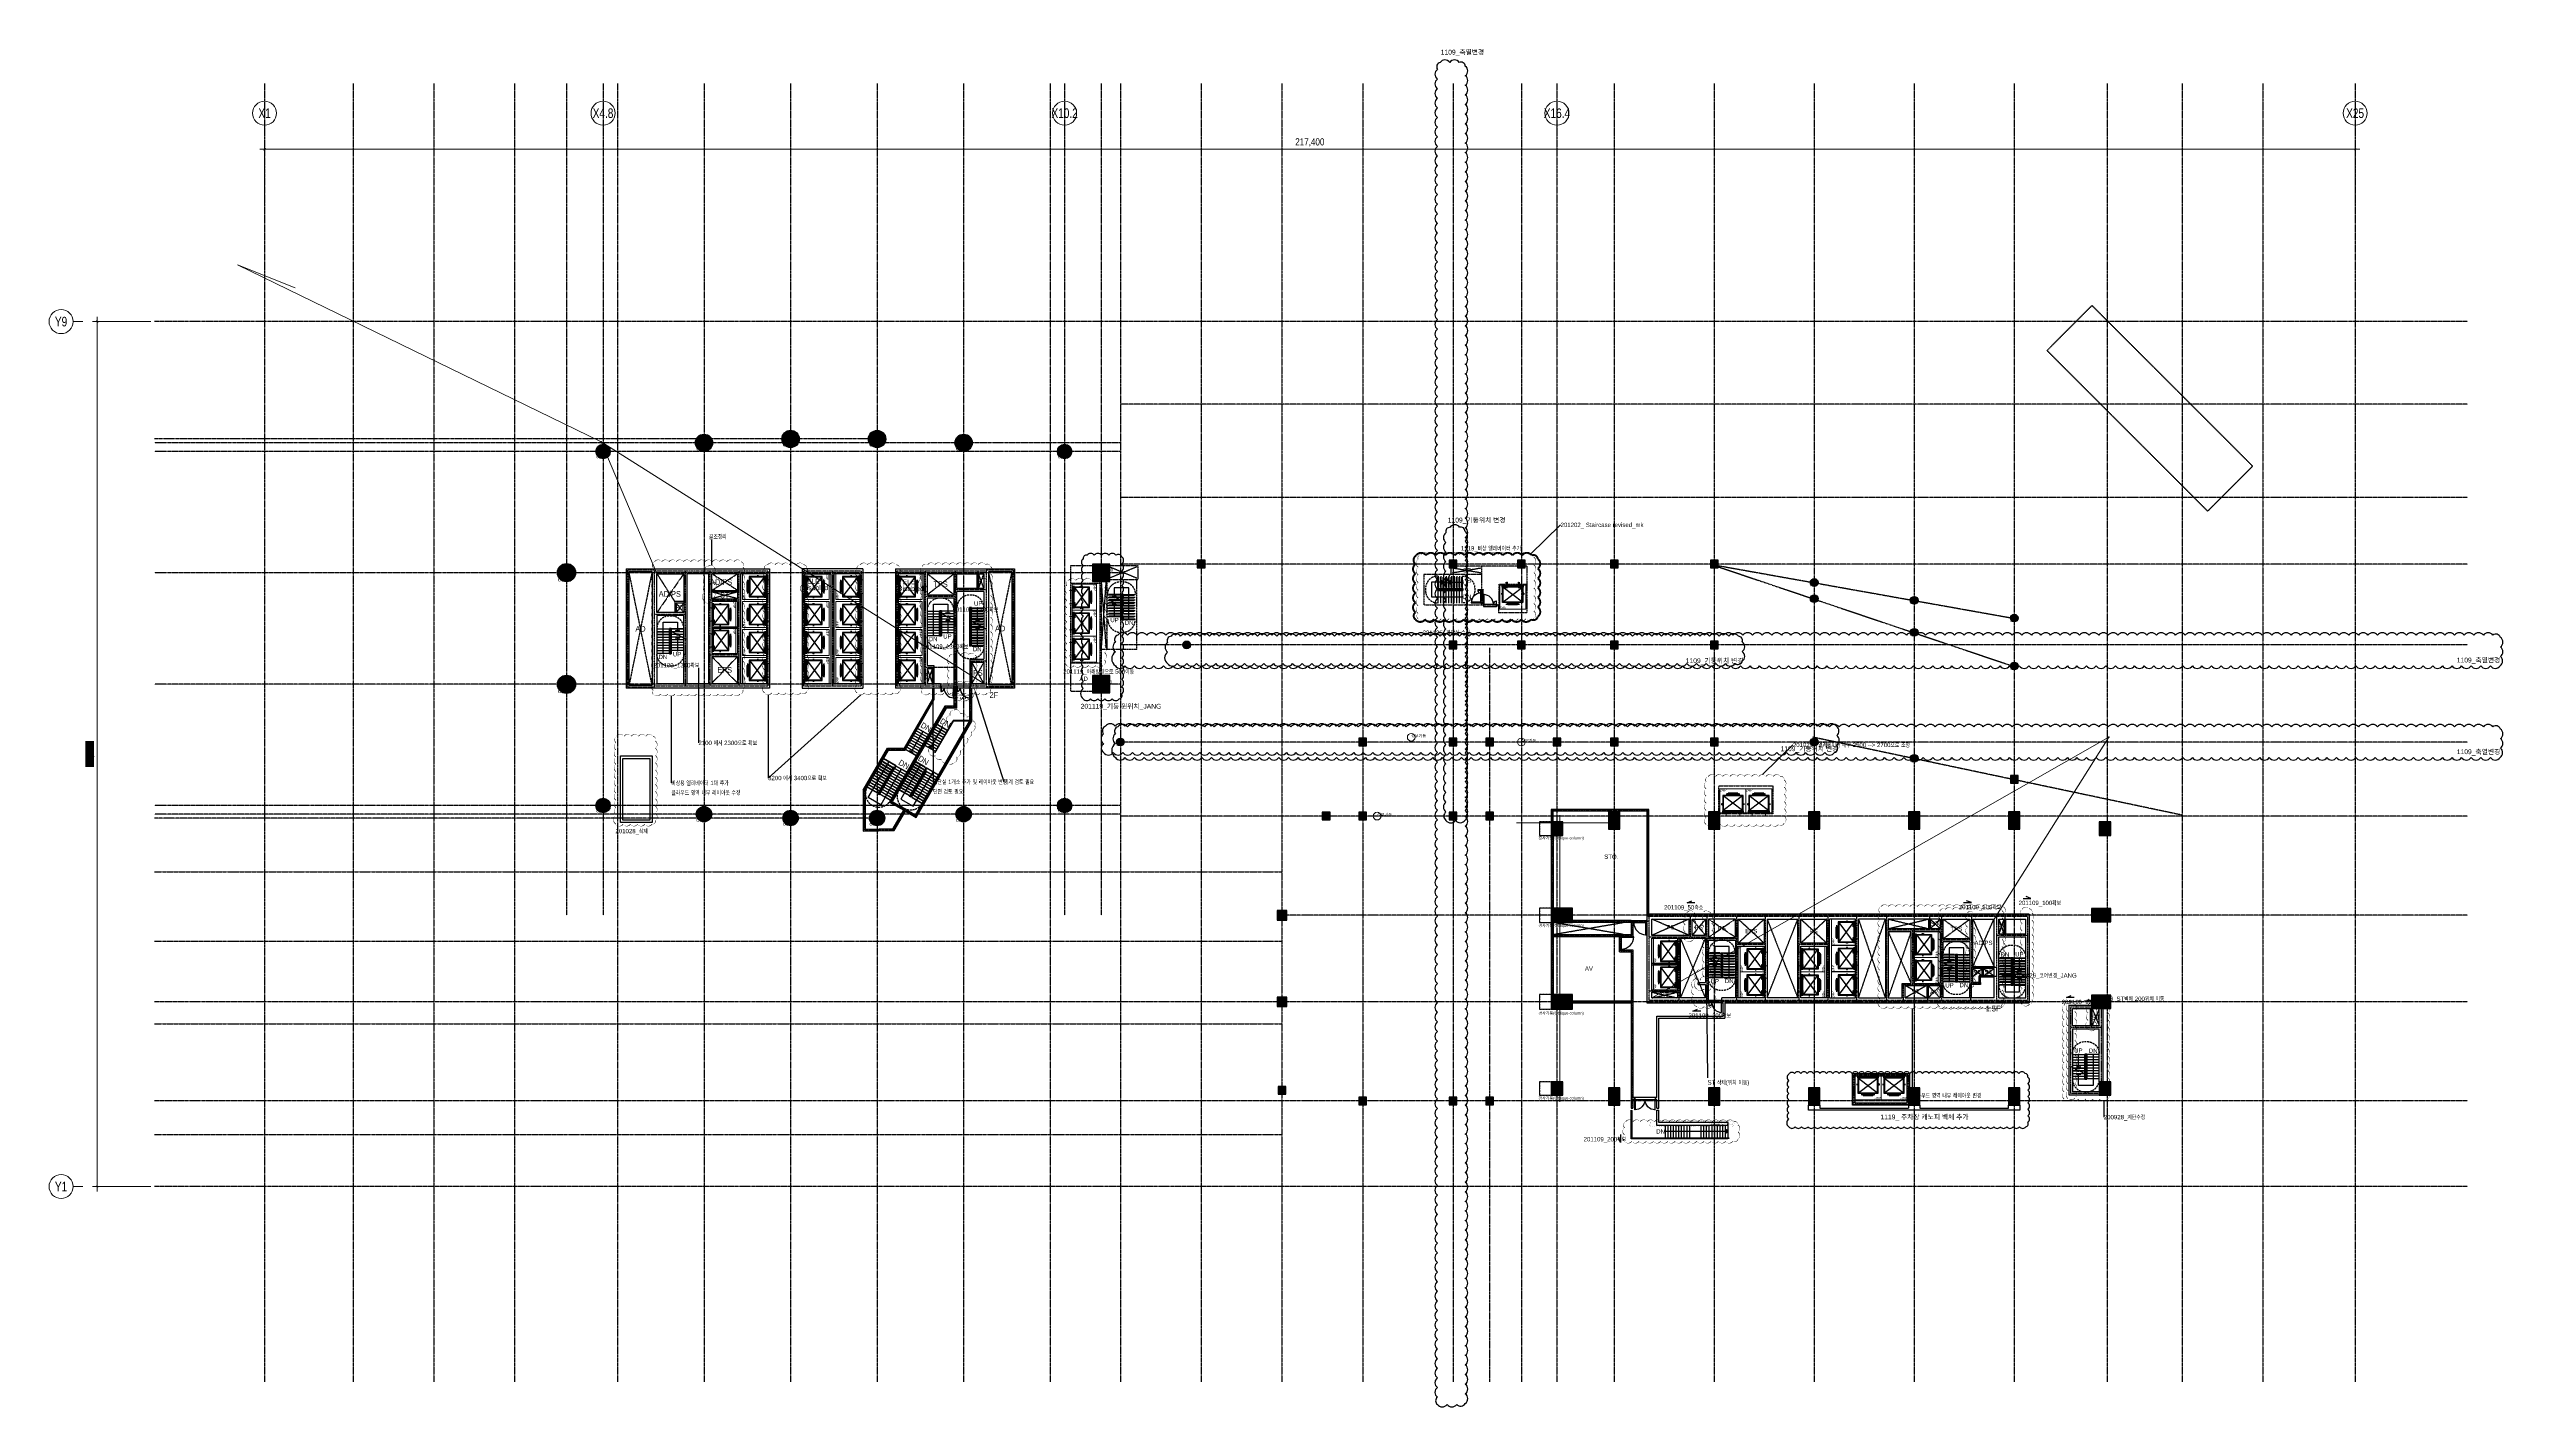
# Model space of a CAD drawing. Header units: millimetres. Extents: x 30450 to 679265, y -299204 to 155552.
# Drawn here: x 424087 to 679265, y -299204 to -158078 of the extents above; entities that cross this region are included whole.
import ezdxf
from ezdxf.enums import TextEntityAlignment as Align

# ---------------------------------------------------------------- set-up
doc = ezdxf.new("R2010")
doc.units = ezdxf.units.MM
for name, pattern in [('X-COL-1F$0$HID', [1.5, 1, -0.5]), ('x-core_1.5f$0$CEN', [62, 60, -1, 0, -1]), ('x-core_1.5f$0$CENTER2', [1.125, 0.75, -0.125, 0.125, -0.125]), ('x-core_1.5f$0$DASHED', [3, 2, -1]), ('x-core_1.5f$0$HID', [1.5, 1, -0.5]), ('x-core_1.5f$0$HIDDEN', [9.525, 6.35, -3.175]), ('X-GRID_1F$0$CENTER2', [1.125, 0.75, -0.125, 0.125, -0.125])]:
    doc.linetypes.add(name, pattern=pattern)
doc.layers.get('0').update_dxf_attribs({"lineweight": 20})
doc.layers.get('Defpoints').update_dxf_attribs({"color": 151, "lineweight": 9})
for name, color, linetype in [('X-COL-1F$0$A-254', 254, 'Continuous'), ('X-COL-1F$0$A-COL', 2, 'Continuous'), ('X-COL-1F$0$A-HID1', 7, 'X-COL-1F$0$HID'), ('x-core_1.5f$0$!MOP_COMMENT', 10, 'Continuous'), ('x-core_1.5f$0$$0$201117_소방솔루션 반영중_JANG', 190, 'Continuous'), ('x-core_1.5f$0$201117_소방솔루션 반영중_JANG', 190, 'Continuous'), ('x-core_1.5f$0$A-CEN2', 8, 'x-core_1.5f$0$CENTER2'), ('x-core_1.5f$0$A-CON', 2, 'Continuous'), ('x-core_1.5f$0$A-DOOR', 4, 'Continuous'), ('x-core_1.5f$0$A-DOORF', 9, 'Continuous'), ('x-core_1.5f$0$A-ELE4', 8, 'Continuous'), ('x-core_1.5f$0$A-ELEV', 5, 'Continuous'), ('x-core_1.5f$0$A-HR', 6, 'Continuous'), ('x-core_1.5f$0$A-OPEN1', 1, 'x-core_1.5f$0$CEN'), ('x-core_1.5f$0$A-OPEN2', 9, 'x-core_1.5f$0$DASHED'), ('x-core_1.5f$0$A-STR', 4, 'Continuous'), ('x-core_1.5f$0$A-SYM', 7, 'Continuous'), ('x-core_1.5f$0$A-WALD', 7, 'Continuous'), ('x-core_1.5f$0$BD 이후 수정-KKH', 70, 'Continuous'), ('X-GRID_1F$0$A-CEN1', 1, 'X-GRID_1F$0$CENTER2'), ('X-GRID_1F$0$A-DIM1', 7, 'Continuous'), ('X-GRID_1F$0$BD 이후 수정-KKH', 70, 'Continuous')]:
    doc.layers.add(name, color=color, linetype=linetype)
for name, color, linetype, plot in [('X-COL-1F$0$BD 이후 수정-KKH', 70, 'Continuous', False), ('x-core_1.5f$0$#201029작업_01', 181, 'Continuous', False), ('x-core_1.5f$0$$0$00_201109_ 계단 1300 확보 반영_JANG', 111, 'Continuous', False), ('x-core_1.5f$0$$0$00_201202_계단 레이아웃 수정중_MK', 230, 'Continuous', False), ('x-core_1.5f$0$000_기준확인용', 101, 'Continuous', False), ('x-core_1.5f$0$00_201026_호텔 코어 수정_JANG', 82, 'Continuous', False), ('x-core_1.5f$0$00_201109_ 계단 1300 확보 반영_JANG', 111, 'Continuous', False), ('x-core_1.5f$0$0_HR_REV._CHECK', 30, 'Continuous', False), ('x-core_1.5f$0$200928_수정 및 체크_HJ', 131, 'Continuous', False)]:
    doc.layers.add(name, color=color, linetype=linetype, plot=plot)
doc.styles.add('X-COL-1F$0$Hrtext', font='arial.ttf', dxfattribs={"width": 0.8})
doc.styles.add('X-COL-1F$0$Standard', font='arial.ttf')
doc.styles.add('x-core_1.5f$0$$0$X-PLAN$0$Standard', font='')
doc.styles.add('x-core_1.5f$0$$1$Hrtext', font='arial.ttf', dxfattribs={"width": 0.8})
doc.styles.add('x-core_1.5f$0$DrawingTitle', font='FRADM.TTF', dxfattribs={"width": 0.95})
doc.styles.add('x-core_1.5f$0$Hrtext', font='arial.ttf', dxfattribs={"width": 0.8})
doc.styles.add('x-core_1.5f$0$X-CORE-HOTEL-1F$0$Hrtext', font='arial.ttf', dxfattribs={"width": 0.8})
doc.styles.add('x-core_1.5f$0$X-CORE-HOTEL-1F$0$X-PLAN$0$Standard', font='')
doc.styles.add('x-core_1.5f$0$X-CORE_24~34F$0$Hrtext', font='arial.ttf', dxfattribs={"width": 0.8})
doc.styles.add('x-core_1.5f$0$X-CORE_6~19F$0$평면도$0$X-PLAN_1F$0$돋움', font='')
doc.styles.add('x-core_1.5f$0$X-PLAN$0$Standard', font='')
doc.styles.add('x-core_1.5f$0$평면도$0$X-PLAN_1F$0$돋움', font='')
doc.styles.add('X-GRID_1F$0$Heerim', font='', dxfattribs={"width": 0.8})
doc.styles.add('X-GRID_1F$0$Hrtext', font='arial.ttf', dxfattribs={"width": 0.8})
doc.styles.add('X-GRID_1F$0$Standard', font='arial.ttf')
doc.styles.get('x-core_1.5f$0$$0$X-PLAN$0$Standard').set_extended_font_data('DotumChe')
doc.styles.get('x-core_1.5f$0$X-CORE-HOTEL-1F$0$X-PLAN$0$Standard').set_extended_font_data('DotumChe')
doc.styles.get('x-core_1.5f$0$X-CORE_6~19F$0$평면도$0$X-PLAN_1F$0$돋움').set_extended_font_data('Dotum')
doc.styles.get('x-core_1.5f$0$X-PLAN$0$Standard').set_extended_font_data('DotumChe')
doc.styles.get('x-core_1.5f$0$평면도$0$X-PLAN_1F$0$돋움').set_extended_font_data('Dotum')
doc.styles.get('X-GRID_1F$0$Heerim').set_extended_font_data('Dotum')
doc.dimstyles.new('X-GRID_1F$0$1-250', dxfattribs={"dimscale": 250, "dimtxt": 3, "dimasz": 1, "dimexe": 2, "dimexo": 1.5, "dimgap": 1, "dimtad": 1, "dimdec": 0, "dimzin": 0, "dimdsep": 46, "dimlunit": 6, "dimtxsty": 'X-GRID_1F$0$Hrtext', "dimblk": 'X-GRID_1F$0$_ArchTick', "dimcen": 1, "dimdle": 2, "dimclrd": 256, "dimclre": 256, "dimclrt": 3, "dimadec": 0, "dimazin": 0, "dimtfac": 1, "dimtdec": 0, "dimtix": 1, "dimtmove": 2, "dimatfit": 3, "dimldrblk": 'X-GRID_1F$0$dotdim1', "dimfxl": 2, "dimtolj": 1, "dimtzin": 0, "dimlwd": -1, "dimarcsym": 0})

# ---------------------------------------------------------------- blocks, each defined once
blk = doc.blocks.new('X-GRID_1F$0$_ArchTick')
at = {"layer": 'X-GRID_1F$0$A-DIM1', "color": 0, "linetype": 'ByBlock', "const_width": 0.15}
blk.add_lwpolyline([(-0.5, -0.5), (0.5, 0.5)], dxfattribs=at)
blk = doc.blocks.new('*D53')
at = {"layer": 'Defpoints', "lineweight": -2, "transparency": 16777216}
for p, q in [((32035, 118471), (25943, 118471)), ((32035, 28571), (25943, 28571))]:
    blk.add_line(p, q, dxfattribs=at)
at = {"layer": 'Defpoints', "transparency": 16777216}
blk.add_line((26443, 28071), (26443, 118971), dxfattribs=at)
at = {"layer": 'Defpoints', "color": 0, "transparency": 16777216}
for p in [(26443, 118471), (32410, 118471), (32410, 28571)]:
    blk.add_point(p, dxfattribs=at)
at = {"layer": 'Defpoints', "transparency": 16777216, "xscale": 250, "yscale": 250, "zscale": 250}
for p, rotation in [((26443, 118471), 90), ((26443, 28571), 270)]:
    blk.add_blockref('X-GRID_1F$0$_ArchTick', p, dxfattribs=dict(at, rotation=rotation))
at = {"layer": 'Defpoints', "transparency": 16777216, "insert": (25742, 73521), "char_height": 750, "attachment_point": 5, "rotation": 90, "style": 'X-GRID_1F$0$Hrtext', "bg_fill": 1, "box_fill_scale": 1.1, "bg_fill_color": 256, "bg_fill_transparency": 0}
blk.add_mtext('\\A1;89,900', dxfattribs=at)
blk = doc.blocks.new('X-GRID_1F$0$dotdim1')
at = {"layer": 'X-GRID_1F$0$A-DIM1'}
for p, q in [((-2, 0), (2, 0)), ((0, 2), (0, -2))]:
    blk.add_line(p, q, dxfattribs=at)
at = {"layer": 'X-GRID_1F$0$A-DIM1', "const_width": 0.7}
blk.add_lwpolyline([(0.4, 0, 1), (-0.4, 0, 1)], format="xyb", close=True, dxfattribs=at)
blk = doc.blocks.new('*U52')
for q in [(0, 0), (0, 2)]:
    blk.add_line((0, 4), q)
blk.add_circle((0, 9), 5)
at = {"style": 'X-GRID_1F$0$Heerim', "width": 0.8}
blk.add_attdef('NO', text='', height=4, dxfattribs=at).set_placement((0, 9), align=Align.MIDDLE_CENTER)
blk = doc.blocks.new('*D54')
at = {"layer": 'Defpoints', "transparency": 16777216}
blk.add_line((43349, 136384), (261749, 136384), dxfattribs=at)
at = {"layer": 'Defpoints', "lineweight": -2, "transparency": 16777216}
for p, q in [((43849, 130791), (43849, 136884)), ((261249, 130791), (261249, 136884))]:
    blk.add_line(p, q, dxfattribs=at)
at = {"layer": 'Defpoints', "color": 0, "transparency": 16777216}
for p in [(261249, 136384), (43849, 130416), (261249, 130416)]:
    blk.add_point(p, dxfattribs=at)
at = {"layer": 'Defpoints', "transparency": 16777216, "xscale": 250, "yscale": 250, "zscale": 250, "rotation": 180}
blk.add_blockref('X-GRID_1F$0$_ArchTick', (43849, 136384), dxfattribs=at)
at = {"layer": 'Defpoints', "transparency": 16777216, "xscale": 250, "yscale": 250, "zscale": 250}
blk.add_blockref('X-GRID_1F$0$_ArchTick', (261249, 136384), dxfattribs=at)
at = {"layer": 'Defpoints', "transparency": 16777216, "insert": (152549, 137084), "char_height": 750, "attachment_point": 5, "style": 'X-GRID_1F$0$Hrtext'}
blk.add_mtext('\\A1;217,400', dxfattribs=at)
blk = doc.blocks.new('X-COL-1F$0$A$C1ac5b344')
at = {"layer": 'X-COL-1F$0$A-254'}
h = blk.add_hatch(color=256, dxfattribs=at)
h.dxf.hatch_style = 1
h.paths.add_polyline_path([(-800, 0, 1), (800, 0, 1)])
at = {"layer": 'Defpoints', "const_width": 0.747}
blk.add_lwpolyline([(566, 566), (-566, -566)], dxfattribs=at)
at = {"layer": 'X-COL-1F$0$A-COL'}
blk.add_circle((0, 0), 800, dxfattribs=at)
at = {"layer": 'Defpoints', "style": 'X-COL-1F$0$Hrtext'}
for s, width, p in [('D1600', 0.7, (-800, 71)), ('1~7F', 0.8, (-800, -372))]:
    blk.add_text(s, height=300, dxfattribs=dict(at, width=width)).set_placement(p)
at = {"layer": 'Defpoints', "color": 6, "style": 'X-COL-1F$0$Hrtext', "width": 0.8}
blk.add_text('C1', height=300, dxfattribs=at).set_placement((-800, -772))
blk = doc.blocks.new('X-COL-1F$0$A$C6D7D7F27')
at = {"layer": 'X-COL-1F$0$A-254'}
h = blk.add_hatch(color=256, dxfattribs=at)
h.dxf.hatch_style = 1
h.paths.add_polyline_path([(-750, 0, 1), (750, 0, 1)])
at = {"layer": 'Defpoints', "const_width": 0.653}
blk.add_lwpolyline([(530, 530), (-530, -530)], dxfattribs=at)
at = {"layer": 'X-COL-1F$0$A-COL'}
blk.add_circle((0, 0), 750, dxfattribs=at)
at = {"layer": 'Defpoints', "style": 'X-COL-1F$0$Hrtext'}
for s, width, p in [('D1500', 0.7, (-700, 38)), ('1~3F', 0.8, (-700, -350))]:
    blk.add_text(s, height=262.5, dxfattribs=dict(at, width=width)).set_placement(p)
at = {"layer": 'Defpoints', "color": 6, "style": 'X-COL-1F$0$Hrtext', "width": 0.8}
blk.add_text('C2', height=262.5, dxfattribs=at).set_placement((-700, -700))
blk = doc.blocks.new('X-COL-1F$0$A$C21B320C8')
at = {"layer": 'X-COL-1F$0$A-254'}
h = blk.add_hatch(color=256, dxfattribs=at)
h.dxf.hatch_style = 1
h.paths.add_polyline_path([(-750, 0, 1), (750, 0, 1)])
at = {"layer": 'Defpoints', "const_width": 0.653}
blk.add_lwpolyline([(530, 530), (-530, -530)], dxfattribs=at)
at = {"layer": 'X-COL-1F$0$A-COL'}
blk.add_circle((0, 0), 750, dxfattribs=at)
at = {"layer": 'Defpoints', "style": 'X-COL-1F$0$Hrtext'}
for s, width, p in [('D1500', 0.7, (-700, 38)), ('1~3F', 0.8, (-700, -350))]:
    blk.add_text(s, height=262.5, dxfattribs=dict(at, width=width)).set_placement(p)
at = {"layer": 'Defpoints', "color": 6, "style": 'X-COL-1F$0$Hrtext', "width": 0.8}
blk.add_text('C2A', height=262.5, dxfattribs=at).set_placement((-700, -700))
blk = doc.blocks.new('X-COL-1F$0$A$C0B791F9D')
at = {"layer": 'X-COL-1F$0$A-254'}
h = blk.add_hatch(color=256, dxfattribs=at)
h.dxf.hatch_style = 1
h.paths.add_polyline_path([(-950, 0, 1), (950, 0, 1)])
at = {"layer": 'Defpoints', "const_width": 0.84}
blk.add_lwpolyline([(636, 636), (-636, -636)], dxfattribs=at)
at = {"layer": 'X-COL-1F$0$A-COL'}
blk.add_circle((0, 0), 950, dxfattribs=at)
at = {"layer": 'Defpoints', "style": 'X-COL-1F$0$Hrtext'}
for s, width, p in [('D1900', 0.7, (-900, 48)), ('1~3F', 0.8, (-900, -450))]:
    blk.add_text(s, height=337.5, dxfattribs=dict(at, width=width)).set_placement(p)
at = {"layer": 'Defpoints', "color": 6, "style": 'X-COL-1F$0$Hrtext', "width": 0.8}
blk.add_text('C3B', height=337.5, dxfattribs=at).set_placement((-900, -900))
blk = doc.blocks.new('X-COL-1F$0$A$C1CAF4292')
at = {"layer": 'X-COL-1F$0$A-254'}
h = blk.add_hatch(color=256, dxfattribs=at)
h.dxf.hatch_style = 1
edge = h.paths.add_edge_path()
edge.add_arc((0, 0), 900, 0, 360)
at = {"layer": 'Defpoints', "const_width": 0.747}
blk.add_lwpolyline([(636, 636), (-636, -636)], dxfattribs=at)
at = {"layer": 'X-COL-1F$0$A-COL'}
blk.add_circle((0, 0), 900, dxfattribs=at)
at = {"layer": 'Defpoints', "style": 'X-COL-1F$0$Hrtext'}
for s, width, p in [('D1800', 0.7, (-800, 71)), ('1~2F', 0.8, (-800, -372))]:
    blk.add_text(s, height=300, dxfattribs=dict(at, width=width)).set_placement(p)
at = {"layer": 'Defpoints', "color": 6, "style": 'X-COL-1F$0$Hrtext', "width": 0.8}
blk.add_text('C1A', height=300, dxfattribs=at).set_placement((-800, -772))
blk = doc.blocks.new('X-COL-1F$0$800X800_B3~B1_C11A')
at = {"layer": 'X-COL-1F$0$A-254'}
h = blk.add_hatch(color=256, dxfattribs=at)
h.dxf.hatch_style = 1
h.paths.add_polyline_path([(-400, 0, 1), (400, 0, 1)])
at = {"layer": 'Defpoints', "const_width": 0.373}
blk.add_lwpolyline([(283, 283), (-283, -283)], dxfattribs=at)
at = {"layer": 'X-COL-1F$0$A-COL'}
blk.add_circle((0, 0), 400, dxfattribs=at)
at = {"layer": 'Defpoints', "style": 'X-COL-1F$0$Hrtext', "width": 0.8}
for s, p in [('D800', (-400, -61)), ('저층부', (-400, -225))]:
    blk.add_text(s, height=131.2, dxfattribs=at).set_placement(p)
at = {"layer": 'Defpoints', "color": 6, "style": 'X-COL-1F$0$Hrtext', "width": 0.8}
blk.add_text('C11A', height=131.2, dxfattribs=at).set_placement((-400, -400))
blk = doc.blocks.new('X-COL-1F$0$800X800_SRC_C16')
at = {"layer": 'X-COL-1F$0$A-254'}
h = blk.add_hatch(color=256, dxfattribs=at)
h.dxf.hatch_style = 1
h.paths.add_polyline_path([(400, 400), (-400, 400), (-400, -400), (400, -400)])
at = {"layer": 'Defpoints', "const_width": 0.373}
blk.add_lwpolyline([(400, 400), (-400, -400)], dxfattribs=at)
at = {"layer": 'X-COL-1F$0$A-COL'}
blk.add_lwpolyline([(-400, -400), (400, -400), (400, 400), (-400, 400)], close=True, dxfattribs=at)
blk.add_lwpolyline([(6.5, 166), (6.5, -166, 0.41421356), (19.5, -179), (200, -179), (200, -200), (-200, -200), (-200, -179), (-19.5, -179, 0.41421356), (-6.5, -166), (-6.5, 166, 0.41421356), (-19.5, 179), (-200, 179), (-200, 200), (200, 200), (200, 179), (19.5, 179, 0.41421356)], format="xyb", close=True, dxfattribs=at)
at = {"layer": 'Defpoints', "style": 'X-COL-1F$0$Hrtext', "width": 0.8}
for s, p in [('800x800', (-400, 21.6)), ('SRC', (-400, -200))]:
    blk.add_text(s, height=150, dxfattribs=at).set_placement(p)
at = {"layer": 'Defpoints', "color": 6, "style": 'X-COL-1F$0$Hrtext', "width": 0.8}
blk.add_text('C16', height=150, dxfattribs=at).set_placement((-400, -400))
blk = doc.blocks.new('X-COL-1F$0$800X800_SRC_C10')
at = {"layer": 'X-COL-1F$0$A-254'}
h = blk.add_hatch(color=256, dxfattribs=at)
h.dxf.hatch_style = 1
h.paths.add_polyline_path([(400, 400), (-400, 400), (-400, -400), (400, -400)])
at = {"layer": 'Defpoints', "const_width": 0.373}
blk.add_lwpolyline([(400, 400), (-400, -400)], dxfattribs=at)
at = {"layer": 'X-COL-1F$0$A-COL'}
blk.add_lwpolyline([(-400, -400), (400, -400), (400, 400), (-400, 400)], close=True, dxfattribs=at)
blk.add_lwpolyline([(6.5, 166), (6.5, -166, 0.41421356), (19.5, -179), (200, -179), (200, -200), (-200, -200), (-200, -179), (-19.5, -179, 0.41421356), (-6.5, -166), (-6.5, 166, 0.41421356), (-19.5, 179), (-200, 179), (-200, 200), (200, 200), (200, 179), (19.5, 179, 0.41421356)], format="xyb", close=True, dxfattribs=at)
at = {"layer": 'Defpoints', "style": 'X-COL-1F$0$Hrtext', "width": 0.8}
for s, p in [('800x800', (-400, 21.6)), ('SRC', (-400, -200))]:
    blk.add_text(s, height=150, dxfattribs=at).set_placement(p)
at = {"layer": 'Defpoints', "color": 6, "style": 'X-COL-1F$0$Hrtext', "width": 0.8}
blk.add_text('C10', height=150, dxfattribs=at).set_placement((-400, -400))
blk = doc.blocks.new('X-COL-1F$0$800X800_SRC_C9')
at = {"layer": 'X-COL-1F$0$A-254'}
h = blk.add_hatch(color=256, dxfattribs=at)
h.dxf.hatch_style = 1
h.paths.add_polyline_path([(400, 400), (-400, 400), (-400, -400), (400, -400)])
at = {"layer": 'Defpoints', "const_width": 0.373}
blk.add_lwpolyline([(400, 400), (-400, -400)], dxfattribs=at)
at = {"layer": 'X-COL-1F$0$A-COL'}
blk.add_lwpolyline([(-400, -400), (400, -400), (400, 400), (-400, 400)], close=True, dxfattribs=at)
blk.add_lwpolyline([(6.5, 166), (6.5, -166, 0.41421356), (19.5, -179), (200, -179), (200, -200), (-200, -200), (-200, -179), (-19.5, -179, 0.41421356), (-6.5, -166), (-6.5, 166, 0.41421356), (-19.5, 179), (-200, 179), (-200, 200), (200, 200), (200, 179), (19.5, 179, 0.41421356)], format="xyb", close=True, dxfattribs=at)
at = {"layer": 'Defpoints', "style": 'X-COL-1F$0$Hrtext', "width": 0.8}
for s, p in [('800x800', (-400, 21.6)), ('SRC', (-400, -200))]:
    blk.add_text(s, height=150, dxfattribs=at).set_placement(p)
at = {"layer": 'Defpoints', "color": 6, "style": 'X-COL-1F$0$Hrtext', "width": 0.8}
blk.add_text('C9', height=150, dxfattribs=at).set_placement((-400, -400))
blk = doc.blocks.new('X-COL-1F$0$1000X1000_SRC_C8')
at = {"layer": 'X-COL-1F$0$A-254'}
h = blk.add_hatch(color=256, dxfattribs=at)
h.dxf.hatch_style = 1
h.paths.add_polyline_path([(-500, -500), (500, -500), (500, 500), (-500, 500)])
at = {"layer": 'Defpoints', "const_width": 0.373}
blk.add_lwpolyline([(500, 500), (-500, -500)], dxfattribs=at)
at = {"layer": 'X-COL-1F$0$A-COL'}
blk.add_lwpolyline([(-500, -500), (500, -500), (500, 500), (-500, 500)], close=True, dxfattribs=at)
blk.add_lwpolyline([(12.5, 212), (12.5, -212, 0.41421356), (25.5, -225), (250, -225), (250, -250), (-250, -250), (-250, -225), (-25.5, -225, 0.41421356), (-12.5, -212), (-12.5, 212, 0.41421356), (-25.5, 225), (-250, 225), (-250, 250), (250, 250), (250, 225), (25.5, 225, 0.41421356)], format="xyb", close=True, dxfattribs=at)
at = {"layer": 'Defpoints', "style": 'X-COL-1F$0$Hrtext', "width": 0.8}
for s, p in [('1000x1000', (-500, -78.4)), ('SRC', (-500, -300))]:
    blk.add_text(s, height=150, dxfattribs=at).set_placement(p)
at = {"layer": 'Defpoints', "color": 6, "style": 'X-COL-1F$0$Hrtext', "width": 0.8}
blk.add_text('C8', height=150, dxfattribs=at).set_placement((-500, -500))
blk = doc.blocks.new('X-COL-1F$0$1200X1800_B3~2F_C4')
at = {"layer": 'X-COL-1F$0$A-254'}
h = blk.add_hatch(color=256, dxfattribs=at)
h.dxf.hatch_style = 1
h.paths.add_polyline_path([(600, 1800), (-600, 1800), (-600, 0), (600, 0)])
at = {"layer": 'Defpoints', "const_width": 0.7}
blk.add_lwpolyline([(600, 1800), (-600, 0)], dxfattribs=at)
at = {"layer": 'X-COL-1F$0$A-COL'}
blk.add_lwpolyline([(-600, 0), (600, 0), (600, 1800), (-600, 1800)], close=True, dxfattribs=at)
at = {"layer": 'Defpoints', "style": 'X-COL-1F$0$Hrtext'}
for s, width, p in [('1200x1800', 0.5, (-600, 790)), ('B3~2F', 0.8, (-600, 375))]:
    blk.add_text(s, height=281.2, dxfattribs=dict(at, width=width)).set_placement(p)
at = {"layer": 'Defpoints', "color": 6, "style": 'X-COL-1F$0$Hrtext', "width": 0.8}
blk.add_text('C4', height=281.2, dxfattribs=at).set_placement((-600, 0))
blk = doc.blocks.new('X-COL-1F$0$1200X1800_B3~2F_CA4')
at = {"layer": 'X-COL-1F$0$A-254'}
h = blk.add_hatch(color=256, dxfattribs=at)
h.dxf.hatch_style = 1
h.paths.add_polyline_path([(600, 1800), (-600, 1800), (-600, 0), (600, 0)])
at = {"layer": 'Defpoints', "const_width": 0.7}
blk.add_lwpolyline([(600, 1800), (-600, 0)], dxfattribs=at)
at = {"layer": 'X-COL-1F$0$A-COL'}
blk.add_lwpolyline([(-600, 0), (600, 0), (600, 1800), (-600, 1800)], close=True, dxfattribs=at)
at = {"layer": 'Defpoints', "style": 'X-COL-1F$0$Hrtext'}
for s, width, p in [('1200x1800', 0.5, (-600, 790)), ('B3~2F', 0.8, (-600, 375))]:
    blk.add_text(s, height=281.2, dxfattribs=dict(at, width=width)).set_placement(p)
at = {"layer": 'Defpoints', "color": 6, "style": 'X-COL-1F$0$Hrtext', "width": 0.8}
blk.add_text('C4A', height=281.2, dxfattribs=at).set_placement((-600, 0))
blk = doc.blocks.new('X-COL-1F$0$1400X2000_1~3F_C5')
at = {"layer": 'X-COL-1F$0$A-254'}
h = blk.add_hatch(color=256, dxfattribs=at)
h.dxf.hatch_style = 1
h.paths.add_polyline_path([(800, 700), (-1200, 700), (-1200, -700), (800, -700)])
at = {"layer": 'Defpoints', "const_width": 0.747}
blk.add_lwpolyline([(800, 700), (-1200, -700)], dxfattribs=at)
at = {"layer": 'X-COL-1F$0$A-COL'}
blk.add_lwpolyline([(-1200, -700), (800, -700), (800, 700), (-1200, 700)], close=True, dxfattribs=at)
at = {"layer": 'Defpoints', "style": 'X-COL-1F$0$Hrtext'}
for s, width, p in [('1400X2000', 0.7, (-1200, -157)), ('1~9F', 0.8, (-1200, -600))]:
    blk.add_text(s, height=300, dxfattribs=dict(at, width=width)).set_placement(p)
at = {"layer": 'Defpoints', "color": 6, "style": 'X-COL-1F$0$Hrtext', "width": 0.8}
blk.add_text('C5', height=300, dxfattribs=at).set_placement((294, -700))
blk = doc.blocks.new('X-COL-1F$0$1200X1400_1~9F_C6')
at = {"layer": 'X-COL-1F$0$A-254'}
h = blk.add_hatch(color=256, dxfattribs=at)
h.dxf.hatch_style = 1
h.paths.add_polyline_path([(500, 650), (-700, 650), (-700, -750), (500, -750)])
at = {"layer": 'Defpoints', "const_width": 0.7}
blk.add_lwpolyline([(500, 650), (-700, -750)], dxfattribs=at)
at = {"layer": 'X-COL-1F$0$A-COL'}
blk.add_lwpolyline([(-700, -750), (500, -750), (500, 650), (-700, 650)], close=True, dxfattribs=at)
at = {"layer": 'Defpoints', "style": 'X-COL-1F$0$Hrtext'}
for s, width, p in [('1200X1400', 0.5, (-700, 40)), ('1~9F', 0.8, (-700, -375))]:
    blk.add_text(s, height=281.2, dxfattribs=dict(at, width=width)).set_placement(p)
at = {"layer": 'Defpoints', "color": 6, "style": 'X-COL-1F$0$Hrtext', "width": 0.8}
blk.add_text('C6', height=281.2, dxfattribs=at).set_placement((-700, -750))
blk = doc.blocks.new('X-COL-1F$0$1200X2000_B3~B1_C6')
at = {"layer": 'X-COL-1F$0$A-254'}
h = blk.add_hatch(color=256, dxfattribs=at)
h.dxf.hatch_style = 1
h.paths.add_polyline_path([(500, 650), (-700, 650), (-700, -750), (500, -750)])
at = {"layer": 'Defpoints', "const_width": 0.7}
blk.add_lwpolyline([(500, 650), (-700, -750)], dxfattribs=at)
at = {"layer": 'X-COL-1F$0$A-COL'}
blk.add_lwpolyline([(-700, -750), (500, -750), (500, 650), (-700, 650)], close=True, dxfattribs=at)
at = {"layer": 'Defpoints', "style": 'X-COL-1F$0$Hrtext'}
for s, width, p in [('1200X1400', 0.5, (-700, 40)), ('1~9F', 0.8, (-700, -375))]:
    blk.add_text(s, height=281.2, dxfattribs=dict(at, width=width)).set_placement(p)
at = {"layer": 'Defpoints', "color": 6, "style": 'X-COL-1F$0$Hrtext', "width": 0.8}
blk.add_text('C6', height=281.2, dxfattribs=at).set_placement((-700, -750))
blk = doc.blocks.new('X-COL-1F$0$1500X2200_SRC_C7')
at = {"layer": 'X-COL-1F$0$A-254'}
h = blk.add_hatch(color=256, dxfattribs=at)
h.dxf.hatch_style = 1
h.paths.add_polyline_path([(0, 750), (0, -750), (2200, -750), (2200, 750)])
at = {"layer": 'Defpoints', "const_width": 0.7}
blk.add_lwpolyline([(2200, 750), (0, -750)], dxfattribs=at)
at = {"layer": 'X-COL-1F$0$A-COL'}
blk.add_lwpolyline([(0, -750), (2200, -750), (2200, 750), (0, 750)], close=True, dxfattribs=at)
blk.add_lwpolyline([(612.5, 212), (612.5, -212, 0.41421356), (625.5, -225), (850, -225), (850, -250), (350, -250), (350, -225), (574.5, -225, 0.41421356), (587.5, -212), (587.5, 212, 0.41421356), (574.5, 225), (350, 225), (350, 250), (850, 250), (850, 225), (625.5, 225, 0.41421356)], format="xyb", close=True, dxfattribs=at)
at = {"layer": 'Defpoints', "style": 'X-COL-1F$0$Hrtext'}
for s, width, p in [('1500X2200', 0.5, (0, 40.4)), ('SRC', 0.8, (0, -375))]:
    blk.add_text(s, height=281.25, dxfattribs=dict(at, width=width)).set_placement(p)
at = {"layer": 'Defpoints', "color": 6, "style": 'X-COL-1F$0$Hrtext', "width": 0.8}
blk.add_text('C7', height=281.25, dxfattribs=at).set_placement((0, -750))
blk = doc.blocks.new('X-COL-1F$0$1200X2000_B3~B1_C6A')
at = {"layer": 'X-COL-1F$0$A-254'}
h = blk.add_hatch(color=256, dxfattribs=at)
h.dxf.hatch_style = 1
h.paths.add_polyline_path([(600, 1400), (-600, 1400), (-600, 0), (600, 0)])
at = {"layer": 'Defpoints', "const_width": 0.7}
blk.add_lwpolyline([(600, 1400), (-600, 0)], dxfattribs=at)
at = {"layer": 'X-COL-1F$0$A-COL'}
blk.add_lwpolyline([(-600, 0), (600, 0), (600, 1400), (-600, 1400)], close=True, dxfattribs=at)
blk.add_lwpolyline([(12.5, 912), (12.5, 488, 0.41421356), (25.5, 475), (250, 475), (250, 450), (-250, 450), (-250, 475), (-25.5, 475, 0.41421356), (-12.5, 488), (-12.5, 912, 0.41421356), (-25.5, 925), (-250, 925), (-250, 950), (250, 950), (250, 925), (25.5, 925, 0.41421356)], format="xyb", close=True, dxfattribs=at)
at = {"layer": 'Defpoints', "style": 'X-COL-1F$0$Hrtext'}
for s, width, p in [('SRC', 0.8, (-600, 375)), ('1200x1400', 0.5, (-600, 790.4))]:
    blk.add_text(s, height=281.25, dxfattribs=dict(at, width=width)).set_placement(p)
at = {"layer": 'Defpoints', "color": 6, "style": 'X-COL-1F$0$Hrtext', "width": 0.8}
blk.add_text('C6A', height=281.25, dxfattribs=at).set_placement((-600, 0))
blk = doc.blocks.new('X-COL-1F$0$A$Ce98a7825')
at = {"layer": 'X-COL-1F$0$A-COL'}
blk.add_blockref('X-COL-1F$0$1200X2000_B3~B1_C6A', (131500, -83600), dxfattribs=at)
blk = doc.blocks.new('X-COL-1F$0$800X800_B3~B1_C17')
at = {"layer": 'X-COL-1F$0$A-254'}
h = blk.add_hatch(color=256, dxfattribs=at)
h.dxf.hatch_style = 1
h.paths.add_polyline_path([(-400, 0, 1), (400, 0, 1)])
at = {"layer": 'Defpoints', "const_width": 0.373}
blk.add_lwpolyline([(283, 283), (-283, -283)], dxfattribs=at)
at = {"layer": 'X-COL-1F$0$A-COL'}
blk.add_circle((0, 0), 400, dxfattribs=at)
at = {"layer": 'Defpoints', "style": 'X-COL-1F$0$Hrtext', "width": 0.8}
for s, p in [('D800', (-400, 22)), ('저층부', (-400, -200))]:
    blk.add_text(s, height=150, dxfattribs=at).set_placement(p)
at = {"layer": 'Defpoints', "color": 6, "style": 'X-COL-1F$0$Hrtext', "width": 0.8}
blk.add_text('C17', height=150, dxfattribs=at).set_placement((-400, -400))
blk = doc.blocks.new('X-COL-1F$0$A$C4eba979e')
at = {"layer": 'X-COL-1F$0$A-254'}
h = blk.add_hatch(color=256, dxfattribs=at)
h.dxf.hatch_style = 1
h.paths.add_polyline_path([(-400, 0, 1), (400, 0, 1)])
at = {"layer": 'Defpoints', "const_width": 0.373}
blk.add_lwpolyline([(283, 283), (-283, -283)], dxfattribs=at)
at = {"layer": 'X-COL-1F$0$A-COL'}
blk.add_circle((0, 0), 400, dxfattribs=at)
at = {"layer": 'Defpoints', "style": 'X-COL-1F$0$Hrtext', "width": 0.8}
for s, p in [('D800', (-400, 22)), ('저층부', (-400, -200))]:
    blk.add_text(s, height=150, dxfattribs=at).set_placement(p)
at = {"layer": 'Defpoints', "color": 6, "style": 'X-COL-1F$0$Hrtext', "width": 0.8}
blk.add_text('C11', height=150, dxfattribs=at).set_placement((-400, -400))
blk = doc.blocks.new('X-COL-1F$0$1800X1800_1~3F_C3')
at = {"layer": 'X-COL-1F$0$A-254'}
h = blk.add_hatch(color=256, dxfattribs=at)
h.dxf.hatch_style = 1
h.paths.add_polyline_path([(902, 902), (-898, 902), (-898, -898), (902, -898)])
at = {"layer": 'Defpoints', "const_width": 0.84}
blk.add_lwpolyline([(902, 902), (-898, -898)], dxfattribs=at)
at = {"layer": 'X-COL-1F$0$A-COL'}
blk.add_lwpolyline([(-898, -898), (902, -898), (902, 902), (-898, 902)], close=True, dxfattribs=at)
at = {"layer": 'Defpoints', "style": 'X-COL-1F$0$Hrtext'}
for s, width, p in [('1800x1800', 0.7, (-898, 51)), ('1~3F', 0.8, (-898, -448))]:
    blk.add_text(s, height=337.5, dxfattribs=dict(at, width=width)).set_placement(p)
at = {"layer": 'Defpoints', "color": 6, "style": 'X-COL-1F$0$Hrtext', "width": 0.8}
blk.add_text('C3', height=337.5, dxfattribs=at).set_placement((-898, -898))
blk = doc.blocks.new('X-COL-1F$0$1800X1800_1~3F_C3A')
at = {"layer": 'X-COL-1F$0$A-254'}
h = blk.add_hatch(color=256, dxfattribs=at)
h.dxf.hatch_style = 1
h.paths.add_polyline_path([(900, 900), (-900, 900), (-900, -900), (900, -900)])
at = {"layer": 'Defpoints', "const_width": 0.887}
blk.add_lwpolyline([(900, 900), (-900, -900)], dxfattribs=at)
at = {"layer": 'X-COL-1F$0$A-COL'}
blk.add_lwpolyline([(-900, -900), (900, -900), (900, 900), (-900, 900)], close=True, dxfattribs=at)
at = {"layer": 'Defpoints', "style": 'X-COL-1F$0$Hrtext'}
for s, width, p in [('1800x1800', 0.7, (-914, 101)), ('1F~3F', 0.8, (-914, -425))]:
    blk.add_text(s, height=356.2, dxfattribs=dict(at, width=width)).set_placement(p)
at = {"layer": 'Defpoints', "color": 6, "style": 'X-COL-1F$0$Hrtext', "width": 0.8}
blk.add_text('C3A', height=356.2, dxfattribs=at).set_placement((-914, -900))
blk = doc.blocks.new('X-COL-1F$0$800X800_B3~B1_C13')
at = {"layer": 'X-COL-1F$0$A-254'}
h = blk.add_hatch(color=256, dxfattribs=at)
h.dxf.hatch_style = 1
h.paths.add_polyline_path([(52649, 105871, 1), (53449, 105871, 1)])
at = {"layer": 'Defpoints', "const_width": 0.373}
blk.add_lwpolyline([(53332, 106154), (52766, 105588)], dxfattribs=at)
at = {"layer": 'X-COL-1F$0$A-COL'}
blk.add_circle((53049, 105871), 400, dxfattribs=at)
at = {"layer": 'Defpoints', "style": 'X-COL-1F$0$Hrtext', "width": 0.8}
for s, p in [('저층부', (52649, 105671)), ('D800', (52649, 105893))]:
    blk.add_text(s, height=150, dxfattribs=at).set_placement(p)
at = {"layer": 'Defpoints', "color": 6, "style": 'X-COL-1F$0$Hrtext', "width": 0.8}
blk.add_text('C13', height=150, dxfattribs=at).set_placement((52649, 105471))
blk = doc.blocks.new('X-COL-1F$0$1200X2000_B3~B1_C6B')
at = {"layer": 'X-COL-1F$0$A-254'}
h = blk.add_hatch(color=256, dxfattribs=at)
h.dxf.hatch_style = 1
h.paths.add_polyline_path([(600, 1150), (-600, 1150), (-600, -250), (600, -250)])
at = {"layer": 'Defpoints', "const_width": 0.7}
blk.add_lwpolyline([(600, 1150), (-600, -250)], dxfattribs=at)
at = {"layer": 'X-COL-1F$0$A-COL'}
blk.add_lwpolyline([(-600, -250), (600, -250), (600, 1150), (-600, 1150)], close=True, dxfattribs=at)
blk.add_lwpolyline([(12.5, 662), (12.5, 238, 0.41421356), (25.5, 225), (250, 225), (250, 200), (-250, 200), (-250, 225), (-25.5, 225, 0.41421356), (-12.5, 238), (-12.5, 662, 0.41421356), (-25.5, 675), (-250, 675), (-250, 700), (250, 700), (250, 675), (25.5, 675, 0.41421356)], format="xyb", close=True, dxfattribs=at)
at = {"layer": 'Defpoints', "style": 'X-COL-1F$0$Hrtext'}
for s, width, p in [('SRC', 0.8, (-600, 125)), ('1200x1400', 0.5, (-600, 540.4))]:
    blk.add_text(s, height=281.25, dxfattribs=dict(at, width=width)).set_placement(p)
at = {"layer": 'Defpoints', "color": 6, "style": 'X-COL-1F$0$Hrtext', "width": 0.8}
blk.add_text('C6B', height=281.25, dxfattribs=at).set_placement((-600, -250))
blk = doc.blocks.new('X-COL-1F')
at = {"layer": 'X-COL-1F$0$A-254'}
h = blk.add_hatch(color=256, dxfattribs=at)
h.dxf.hatch_style = 1
h.paths.add_polyline_path([(141649, 93671), (140849, 93671), (140849, 92871), (141649, 92871)])
h = blk.add_hatch(color=256, dxfattribs=at)
h.dxf.hatch_style = 1
h.paths.add_polyline_path([(167849, 93671), (167049, 93671), (167049, 92871), (167849, 92871)])
h = blk.add_hatch(color=256, dxfattribs=at)
h.dxf.hatch_style = 1
h.paths.add_polyline_path([(184599, 93671), (183799, 93671), (183799, 92871), (184599, 92871)])
h = blk.add_hatch(color=256, dxfattribs=at)
h.dxf.hatch_style = 1
h.paths.add_polyline_path([(194999, 93671), (194199, 93671), (194199, 92871), (194999, 92871)])
h = blk.add_hatch(color=256, dxfattribs=at)
h.dxf.hatch_style = 1
h.paths.add_polyline_path([(167849, 85271), (167049, 85271), (167049, 84471), (167849, 84471)])
h = blk.add_hatch(color=256, dxfattribs=at)
h.dxf.hatch_style = 1
h.paths.add_polyline_path([(184599, 85271), (183799, 85271), (183799, 84471), (184599, 84471)])
h = blk.add_hatch(color=256, dxfattribs=at)
h.dxf.hatch_style = 1
h.paths.add_polyline_path([(194999, 85271), (194199, 85271), (194199, 84471), (194999, 84471)])
h = blk.add_hatch(color=256, dxfattribs=at)
h.dxf.hatch_style = 1
h.paths.add_polyline_path([(184599, 75171), (183799, 75171), (183799, 74371), (184599, 74371)])
h = blk.add_hatch(color=256, dxfattribs=at)
h.dxf.hatch_style = 1
h.paths.add_polyline_path([(194999, 75171), (194199, 75171), (194199, 74371), (194999, 74371)])
h = blk.add_hatch(color=256, dxfattribs=at)
h.dxf.hatch_style = 1
h.paths.add_polyline_path([(226199, 71284), (225399, 71284), (225399, 70484), (226199, 70484)])
at = {"layer": 'Defpoints'}
blk.add_line((47049, 121971), (41049, 124371), dxfattribs=at)
at = {"layer": 'Defpoints', "const_width": 0.373}
for points in [[(141649, 93671), (140849, 92871)], [(167849, 93671), (167049, 92871)], [(184599, 93671), (183799, 92871)], [(194999, 93671), (194199, 92871)], [(167849, 85271), (167049, 84471)], [(184599, 85271), (183799, 84471)], [(194999, 85271), (194199, 84471)], [(184599, 75171), (183799, 74371)], [(194999, 75171), (194199, 74371)], [(226199, 71284), (225399, 70484)]]:
    blk.add_lwpolyline(points, dxfattribs=at)
at = {"layer": 'Defpoints'}
for points in [[(176429, 65071), (178849, 65071), (178849, 66471), (176429, 66471)], [(176429, 56021), (179849, 56021), (179849, 57521), (176429, 57521)], [(176429, 47021), (179849, 47021), (179849, 48521), (176429, 48521)], [(176429, 38071), (178849, 38071), (178849, 39471), (176429, 39471)]]:
    blk.add_lwpolyline(points, close=True, dxfattribs=at)
for centre in [(163089, 75271), (174549, 74771), (159549, 67071)]:
    blk.add_circle(centre, 400, dxfattribs=at)
at = {"layer": 'X-COL-1F$0$A-COL'}
for points in [[(140849, 92871), (141649, 92871), (141649, 93671), (140849, 93671)], [(167049, 92871), (167849, 92871), (167849, 93671), (167049, 93671)], [(183799, 92871), (184599, 92871), (184599, 93671), (183799, 93671)], [(194199, 92871), (194999, 92871), (194999, 93671), (194199, 93671)], [(167049, 84471), (167849, 84471), (167849, 85271), (167049, 85271)], [(183799, 84471), (184599, 84471), (184599, 85271), (183799, 85271)], [(194199, 84471), (194999, 84471), (194999, 85271), (194199, 85271)], [(183799, 74371), (184599, 74371), (184599, 75171), (183799, 75171)], [(194199, 74371), (194999, 74371), (194999, 75171), (194199, 75171)], [(225399, 70484), (226199, 70484), (226199, 71284), (225399, 71284)]]:
    blk.add_lwpolyline(points, close=True, dxfattribs=at)
for points in [[(141461, 93259), (141037, 93259, 0.4142136), (141024, 93246), (141024, 93021), (140999, 93021), (140999, 93521), (141024, 93521), (141024, 93297, 0.4142136), (141037, 93284), (141461, 93284, 0.4142136), (141474, 93297), (141474, 93521), (141499, 93521), (141499, 93021), (141474, 93021), (141474, 93246, 0.4142136)], [(167661, 93259), (167237, 93259, 0.4142136), (167224, 93246), (167224, 93021), (167199, 93021), (167199, 93521), (167224, 93521), (167224, 93297, 0.4142136), (167237, 93284), (167661, 93284, 0.4142136), (167674, 93297), (167674, 93521), (167699, 93521), (167699, 93021), (167674, 93021), (167674, 93246, 0.4142136)], [(139961, 84907), (139537, 84907, 0.4142136), (139524, 84894), (139524, 84669), (139499, 84669), (139499, 85169), (139524, 85169), (139524, 84945, 0.4142136), (139537, 84932), (139961, 84932, 0.4142136), (139974, 84945), (139974, 85169), (139999, 85169), (139999, 84669), (139974, 84669), (139974, 84894, 0.4142136)], [(167661, 84859), (167237, 84859, 0.4142136), (167224, 84846), (167224, 84621), (167199, 84621), (167199, 85121), (167224, 85121), (167224, 84897, 0.4142136), (167237, 84884), (167661, 84884, 0.4142136), (167674, 84897), (167674, 85121), (167699, 85121), (167699, 84621), (167674, 84621), (167674, 84846, 0.4142136)]]:
    blk.add_lwpolyline(points, format="xyb", close=True, dxfattribs=at)
at = {"layer": 'X-COL-1F$0$A-COL', "color": 6, "linetype": 'X-COL-1F$0$HID', "ltscale": 0.8}
for points in [[(177649, 66471), (176429, 66471), (176429, 65071), (177649, 65071)], [(177649, 57521), (176429, 57521), (176429, 56021), (177649, 56021)], [(177649, 48521), (176429, 48521), (176429, 47021), (177649, 47021)], [(177649, 39471), (176429, 39471), (176429, 38071), (177649, 38071)]]:
    blk.add_lwpolyline(points, dxfattribs=at)
at = {"layer": 'X-COL-1F$0$A-COL'}
for points in [[(225199, 36721), (225199, 37021), (226399, 37021), (226399, 36521), (204399, 36521), (204399, 37037)], [(205599, 37037), (205599, 36721), (214799, 36721)], [(214799, 37021), (214799, 36721)], [(215999, 37037), (215999, 36721)], [(215999, 36721), (225199, 36721)]]:
    blk.add_lwpolyline(points, dxfattribs=at)
at = {"layer": 'X-COL-1F$0$A-HID1'}
blk.add_lwpolyline([(233891, 120132), (250579, 103444), (245912, 98777), (229224, 115465), (233891, 120132)], dxfattribs=at)
at = {"layer": 'X-COL-1F$0$BD 이후 수정-KKH'}
for points in [[(166709, 66631, 0.5205671), (167709, 66631, 0.5205671), (168687, 66653, 0.5205671), (168687, 67653, 0.5205671), (168687, 68653, 0.5205671), (168687, 69653, 0.5205671), (168687, 70653, 0.5205671), (168687, 71653, 0.5205671), (168687, 72653, 0.5205671), (168687, 73653, 0.5205671), (168687, 74653, 0.5205671), (168687, 75653, 0.5205671), (168687, 76653, 0.5205671), (168687, 77653, 0.5205671), (168687, 78653, 0.5205671), (168687, 79653, 0.5205671), (168687, 80653, 0.5205671), (168687, 81653, 0.5205671), (168687, 82653, 0.5205671), (168687, 83653, 0.5205671), (168687, 84653, 0.5205671), (168687, 85653, 0.5205671), (168687, 86653, 0.5205671), (168687, 87653, 0.5205671), (168687, 88653, 0.5205671), (168687, 89653, 0.5205671), (168687, 90653, 0.5205671), (168687, 91653, 0.5205671), (168687, 92653, 0.5205671), (168687, 93653, 0.5205671), (168687, 94653, 0.5205671), (168687, 95653, 0.5205671), (168687, 96653, 0.5205671), (168130, 97096, 0.5205671), (167130, 97096, 0.5205671), (166709, 96518, 0.5205671), (166709, 95518, 0.5205671), (166709, 94518, 0.5205671), (166709, 93518, 0.5205671), (166709, 92518, 0.5205671), (166709, 91518, 0.5205671), (166709, 90518, 0.5205671), (166709, 89518, 0.5205671), (166709, 88518, 0.5205671), (166709, 87518, 0.5205671), (166709, 86518, 0.5205671), (166709, 85518, 0.5205671), (166709, 84518, 0.5205671), (166709, 83518, 0.5205671), (166709, 82518, 0.5205671), (166709, 81518, 0.5205671), (166709, 80518, 0.5205671), (166709, 79518, 0.5205671), (166709, 78518, 0.5205671), (166709, 77518, 0.5205671), (166709, 76518, 0.5205671), (166709, 75518, 0.5205671), (166709, 74518, 0.5205671), (166709, 73518, 0.5205671), (166709, 72518, 0.5205671), (166709, 71518, 0.5205671), (166709, 70518, 0.5205671), (166709, 69518, 0.5205671), (166709, 68518, 0.5205671), (166709, 67518, 0.5205671)], [(128989, 79274, 0.5205671), (129739, 79274, 0.5205671), (130489, 79274, 0.5205671), (131239, 79274, 0.5205671), (131989, 79274, 0.5205671), (132739, 79274, 0.5205671), (132983, 79780, 0.5205671), (132983, 80530, 0.5205671), (132983, 81280, 0.5205671), (132983, 82030, 0.5205671), (132983, 82780, 0.5205671), (132983, 83530, 0.5205671), (132983, 84280, 0.5205671), (132983, 85030, 0.5205671), (132983, 85780, 0.5205671), (132983, 86530, 0.5205671), (132983, 87280, 0.5205671), (132983, 88030, 0.5205671), (132983, 88780, 0.5205671), (132983, 89530, 0.5205671), (132983, 90280, 0.5205671), (132983, 91030, 0.5205671), (132983, 91780, 0.5205671), (132983, 92530, 0.5205671), (132983, 93280, 0.5205671), (132983, 94030, 0.5205671), (132388, 94185, 0.5205671), (131638, 94185, 0.5205671), (130888, 94185, 0.5205671), (130138, 94185, 0.5205671), (129388, 94185, 0.5205671), (128989, 93834, 0.5205671), (128989, 93084, 0.5205671), (128989, 92334, 0.5205671), (128989, 91584, 0.5205671), (128989, 90834, 0.5205671), (128989, 90084, 0.5205671), (128989, 89334, 0.5205671), (128989, 88584, 0.5205671), (128989, 87834, 0.5205671), (128989, 87084, 0.5205671), (128989, 86334, 0.5205671), (128989, 85584, 0.5205671), (128989, 84834, 0.5205671), (128989, 84084, 0.5205671), (128989, 83334, 0.5205671), (128989, 82584, 0.5205671), (128989, 81834, 0.5205671), (128989, 81084, 0.5205671), (128989, 80334, 0.5205671)], [(137759, 82931, 0.5205671), (138759, 82931, 0.5205671), (139759, 82931, 0.5205671), (140759, 82931, 0.5205671), (141759, 82931, 0.5205671), (142759, 82931, 0.5205671), (143759, 82931, 0.5205671), (144759, 82931, 0.5205671), (145759, 82931, 0.5205671), (146759, 82931, 0.5205671), (147759, 82931, 0.5205671), (148759, 82931, 0.5205671), (149759, 82931, 0.5205671), (150759, 82931, 0.5205671), (151759, 82931, 0.5205671), (152759, 82931, 0.5205671), (153759, 82931, 0.5205671), (154759, 82931, 0.5205671), (155759, 82931, 0.5205671), (156759, 82931, 0.5205671), (157759, 82931, 0.5205671), (158759, 82931, 0.5205671), (159759, 82931, 0.5205671), (160759, 82931, 0.5205671), (161759, 82931, 0.5205671), (162759, 82931, 0.5205671), (163759, 82931, 0.5205671), (164759, 82931, 0.5205671), (165759, 82931, 0.5205671), (166759, 82931, 0.5205671), (167759, 82931, 0.5205671), (168759, 82931, 0.5205671), (169759, 82931, 0.5205671), (170759, 82931, 0.5205671), (171759, 82931, 0.5205671), (172759, 82931, 0.5205671), (173759, 82931, 0.5205671), (174759, 82931, 0.5205671), (175759, 82931, 0.5205671), (176759, 82931, 0.5205671), (177759, 82931, 0.5205671), (178759, 82931, 0.5205671), (179759, 82931, 0.5205671), (180759, 82931, 0.5205671), (181759, 82931, 0.5205671), (182759, 82931, 0.5205671), (183759, 82931, 0.5205671), (184759, 82931, 0.5205671), (185759, 82931, 0.5205671), (186759, 82931, 0.5205671), (187759, 82931, 0.5205671), (188759, 82931, 0.5205671), (189759, 82931, 0.5205671), (190759, 82931, 0.5205671), (191759, 82931, 0.5205671), (192759, 82931, 0.5205671), (193759, 82931, 0.5205671), (194759, 82931, 0.5205671), (195759, 82931, 0.5205671), (196759, 82931, 0.5205671), (197518, 83172, 0.5205671), (197518, 84172, 0.5205671), (197518, 85172, 0.5205671), (197114, 85768, 0.5205671), (196114, 85768, 0.5205671), (195114, 85768, 0.5205671), (194114, 85768, 0.5205671), (193114, 85768, 0.5205671), (192114, 85768, 0.5205671), (191114, 85768, 0.5205671), (190114, 85768, 0.5205671), (189114, 85768, 0.5205671), (188114, 85768, 0.5205671), (187114, 85768, 0.5205671), (186114, 85768, 0.5205671), (185114, 85768, 0.5205671), (184114, 85768, 0.5205671), (183114, 85768, 0.5205671), (182114, 85768, 0.5205671), (181114, 85768, 0.5205671), (180114, 85768, 0.5205671), (179114, 85768, 0.5205671), (178114, 85768, 0.5205671), (177114, 85768, 0.5205671), (176114, 85768, 0.5205671), (175114, 85768, 0.5205671), (174114, 85768, 0.5205671), (173114, 85768, 0.5205671), (172114, 85768, 0.5205671), (171114, 85768, 0.5205671), (170114, 85768, 0.5205671), (169114, 85768, 0.5205671), (168114, 85768, 0.5205671), (167114, 85768, 0.5205671), (166114, 85768, 0.5205671), (165114, 85768, 0.5205671), (164114, 85768, 0.5205671), (163114, 85768, 0.5205671), (162114, 85768, 0.5205671), (161114, 85768, 0.5205671), (160114, 85768, 0.5205671), (159114, 85768, 0.5205671), (158114, 85768, 0.5205671), (157114, 85768, 0.5205671), (156114, 85768, 0.5205671), (155114, 85768, 0.5205671), (154114, 85768, 0.5205671), (153114, 85768, 0.5205671), (152114, 85768, 0.5205671), (151114, 85768, 0.5205671), (150114, 85768, 0.5205671), (149114, 85768, 0.5205671), (148114, 85768, 0.5205671), (147114, 85768, 0.5205671), (146114, 85768, 0.5205671), (145114, 85768, 0.5205671), (144114, 85768, 0.5205671), (143114, 85768, 0.5205671), (142114, 85768, 0.5205671), (141114, 85768, 0.5205671), (140114, 85768, 0.5205671), (139114, 85768, 0.5205671), (138114, 85768, 0.5205671), (137759, 85123, 0.5205671), (137759, 84123, 0.5205671)], [(131109, 73679, 0.5205671), (132109, 73679, 0.5205671), (133109, 73679, 0.5205671), (134109, 73679, 0.5205671), (135109, 73679, 0.5205671), (136109, 73679, 0.5205671), (137109, 73679, 0.5205671), (138109, 73679, 0.5205671), (139109, 73679, 0.5205671), (140109, 73679, 0.5205671), (141109, 73679, 0.5205671), (142109, 73679, 0.5205671), (143109, 73679, 0.5205671), (144109, 73679, 0.5205671), (145109, 73679, 0.5205671), (146109, 73679, 0.5205671), (147109, 73679, 0.5205671), (148109, 73679, 0.5205671), (149109, 73679, 0.5205671), (150109, 73679, 0.5205671), (151109, 73679, 0.5205671), (152109, 73679, 0.5205671), (153109, 73679, 0.5205671), (154109, 73679, 0.5205671), (155109, 73679, 0.5205671), (156109, 73679, 0.5205671), (157109, 73679, 0.5205671), (158109, 73679, 0.5205671), (159109, 73679, 0.5205671), (160109, 73679, 0.5205671), (161109, 73679, 0.5205671), (162109, 73679, 0.5205671), (163109, 73679, 0.5205671), (164109, 73679, 0.5205671), (165109, 73679, 0.5205671), (166109, 73679, 0.5205671), (167109, 73679, 0.5205671), (168109, 73679, 0.5205671), (169109, 73679, 0.5205671), (170109, 73679, 0.5205671), (171109, 73679, 0.5205671), (172109, 73679, 0.5205671), (173109, 73679, 0.5205671), (174109, 73679, 0.5205671), (175109, 73679, 0.5205671), (176109, 73679, 0.5205671), (177109, 73679, 0.5205671), (178109, 73679, 0.5205671), (179109, 73679, 0.5205671), (180109, 73679, 0.5205671), (181109, 73679, 0.5205671), (182109, 73679, 0.5205671), (183109, 73679, 0.5205671), (184109, 73679, 0.5205671), (185109, 73679, 0.5205671), (186109, 73679, 0.5205671), (187109, 73679, 0.5205671), (188109, 73679, 0.5205671), (189109, 73679, 0.5205671), (190109, 73679, 0.5205671), (191109, 73679, 0.5205671), (192109, 73679, 0.5205671), (193109, 73679, 0.5205671), (194109, 73679, 0.5205671), (195109, 73679, 0.5205671), (196109, 73679, 0.5205671), (197109, 73679, 0.5205671), (198109, 73679, 0.5205671), (199109, 73679, 0.5205671), (200109, 73679, 0.5205671), (201109, 73679, 0.5205671), (202109, 73679, 0.5205671), (203109, 73679, 0.5205671), (204109, 73679, 0.5205671), (205109, 73679, 0.5205671), (206109, 73679, 0.5205671), (207109, 73679, 0.5205671), (207339, 74449, 0.5205671), (207339, 75449, 0.5205671), (207303, 76413, 0.5205671), (206303, 76413, 0.5205671), (205303, 76413, 0.5205671), (204303, 76413, 0.5205671), (203303, 76413, 0.5205671), (202303, 76413, 0.5205671), (201303, 76413, 0.5205671), (200303, 76413, 0.5205671), (199303, 76413, 0.5205671), (198303, 76413, 0.5205671), (197303, 76413, 0.5205671), (196303, 76413, 0.5205671), (195303, 76413, 0.5205671), (194303, 76413, 0.5205671), (193303, 76413, 0.5205671), (192303, 76413, 0.5205671), (191303, 76413, 0.5205671), (190303, 76413, 0.5205671), (189303, 76413, 0.5205671), (188303, 76413, 0.5205671), (187303, 76413, 0.5205671), (186303, 76413, 0.5205671), (185303, 76413, 0.5205671), (184303, 76413, 0.5205671), (183303, 76413, 0.5205671), (182303, 76413, 0.5205671), (181303, 76413, 0.5205671), (180303, 76413, 0.5205671), (179303, 76413, 0.5205671), (178303, 76413, 0.5205671), (177303, 76413, 0.5205671), (176303, 76413, 0.5205671), (175303, 76413, 0.5205671), (174303, 76413, 0.5205671), (173303, 76413, 0.5205671), (172303, 76413, 0.5205671), (171303, 76413, 0.5205671), (170303, 76413, 0.5205671), (169303, 76413, 0.5205671), (168303, 76413, 0.5205671), (167303, 76413, 0.5205671), (166303, 76413, 0.5205671), (165303, 76413, 0.5205671), (164303, 76413, 0.5205671), (163303, 76413, 0.5205671), (162303, 76413, 0.5205671), (161303, 76413, 0.5205671), (160303, 76413, 0.5205671), (159303, 76413, 0.5205671), (158303, 76413, 0.5205671), (157303, 76413, 0.5205671), (156303, 76413, 0.5205671), (155303, 76413, 0.5205671), (154303, 76413, 0.5205671), (153303, 76413, 0.5205671), (152303, 76413, 0.5205671), (151303, 76413, 0.5205671), (150303, 76413, 0.5205671), (149303, 76413, 0.5205671), (148303, 76413, 0.5205671), (147303, 76413, 0.5205671), (146303, 76413, 0.5205671), (145303, 76413, 0.5205671), (144303, 76413, 0.5205671), (143303, 76413, 0.5205671), (142303, 76413, 0.5205671), (141303, 76413, 0.5205671), (140303, 76413, 0.5205671), (139303, 76413, 0.5205671), (138303, 76413, 0.5205671), (137303, 76413, 0.5205671), (136303, 76413, 0.5205671), (135303, 76413, 0.5205671), (134303, 76413, 0.5205671), (133303, 76413, 0.5205671), (132303, 76413, 0.5205671), (131303, 76413, 0.5205671), (131109, 75607, 0.5205671), (131109, 74607, 0.5205671)], [(202354, 34792, 0.5205671), (203020, 34792, 0.5205671), (203687, 34792, 0.5205671), (204354, 34792, 0.5205671), (205020, 34792, 0.5205671), (205687, 34792, 0.5205671), (206354, 34792, 0.5205671), (207020, 34792, 0.5205671), (207687, 34792, 0.5205671), (208354, 34792, 0.5205671), (209020, 34792, 0.5205671), (209687, 34792, 0.5205671), (210354, 34792, 0.5205671), (211020, 34792, 0.5205671), (211687, 34792, 0.5205671), (212354, 34792, 0.5205671), (213020, 34792, 0.5205671), (213687, 34792, 0.5205671), (214354, 34792, 0.5205671), (215020, 34792, 0.5205671), (215687, 34792, 0.5205671), (216354, 34792, 0.5205671), (217020, 34792, 0.5205671), (217687, 34792, 0.5205671), (218354, 34792, 0.5205671), (219020, 34792, 0.5205671), (219687, 34792, 0.5205671), (220354, 34792, 0.5205671), (221020, 34792, 0.5205671), (221687, 34792, 0.5205671), (222354, 34792, 0.5205671), (223020, 34792, 0.5205671), (223687, 34792, 0.5205671), (224354, 34792, 0.5205671), (225020, 34792, 0.5205671), (225687, 34792, 0.5205671), (226354, 34792, 0.5205671), (227020, 34792, 0.5205671), (227215, 35264, 0.5205671), (227215, 35930, 0.5205671), (227215, 36597, 0.5205671), (227215, 37264, 0.5205671), (227215, 37930, 0.5205671), (227215, 38597, 0.5205671), (227215, 39264, 0.5205671), (227215, 39930, 0.5205671), (226939, 40321, 0.5205671), (226273, 40321, 0.5205671), (225606, 40321, 0.5205671), (224939, 40321, 0.5205671), (224273, 40321, 0.5205671), (223606, 40321, 0.5205671), (222939, 40321, 0.5205671), (222273, 40321, 0.5205671), (221606, 40321, 0.5205671), (220939, 40321, 0.5205671), (220273, 40321, 0.5205671), (219606, 40321, 0.5205671), (218939, 40321, 0.5205671), (218273, 40321, 0.5205671), (217606, 40321, 0.5205671), (216939, 40321, 0.5205671), (216273, 40321, 0.5205671), (215606, 40321, 0.5205671), (214939, 40321, 0.5205671), (214273, 40321, 0.5205671), (213606, 40321, 0.5205671), (212939, 40321, 0.5205671), (212273, 40321, 0.5205671), (211606, 40321, 0.5205671), (210939, 40321, 0.5205671), (210273, 40321, 0.5205671), (209606, 40321, 0.5205671), (208939, 40321, 0.5205671), (208273, 40321, 0.5205671), (207606, 40321, 0.5205671), (206939, 40321, 0.5205671), (206273, 40321, 0.5205671), (205606, 40321, 0.5205671), (204939, 40321, 0.5205671), (204273, 40321, 0.5205671), (203606, 40321, 0.5205671), (202939, 40321, 0.5205671), (202354, 40240, 0.5205671), (202354, 39574, 0.5205671), (202354, 38907, 0.5205671), (202354, 38240, 0.5205671), (202354, 37574, 0.5205671), (202354, 36907, 0.5205671), (202354, 36240, 0.5205671), (202354, 35574, 0.5205671)]]:
    blk.add_lwpolyline(points, format="xyb", close=True, dxfattribs=at)
for p in [(204999, 91357), (215399, 89504), (225799, 87652)]:
    blk.add_blockref('X-COL-1F$0$800X800_B3~B1_C11A', p)
at = {"layer": 'X-COL-1F$0$A-COL'}
for name, p in [('X-COL-1F$0$A$C21B320C8', (79049, 104971)), ('X-COL-1F$0$A$C1CAF4292', (89549, 105871)), ('X-COL-1F$0$A$C1CAF4292', (98549, 106271)), ('X-COL-1F$0$A$C1CAF4292', (107549, 106266)), ('X-COL-1F$0$A$C1CAF4292', (116549, 105871)), ('X-COL-1F$0$A$C21B320C8', (127049, 104971)), ('X-COL-1F$0$A$C0B791F9D', (75249, 92371)), ('X-COL-1F$0$1800X1800_1~3F_C3A', (130849, 92371)), ('X-COL-1F$0$800X800_SRC_C16', (174549, 93271)), ('X-COL-1F$0$800X800_B3~B1_C13', (151950, -16195)), ('X-COL-1F$0$800X800_B3~B1_C17', (139749, 84871)), ('X-COL-1F$0$800X800_SRC_C16', (174549, 84871)), ('X-COL-1F$0$800X800_B3~B1_C13', (162350, -19698)), ('X-COL-1F$0$A$C0B791F9D', (75249, 80771)), ('X-COL-1F$0$1800X1800_1~3F_C3', (130847, 80769)), ('X-COL-1F$0$800X800_B3~B1_C13', (172750, -23202)), ('X-COL-1F$0$A$C4eba979e', (132849, 74771)), ('X-COL-1F$0$800X800_SRC_C10', (158049, 74771)), ('X-COL-1F$0$800X800_SRC_C10', (167449, 74771)), ('X-COL-1F$0$800X800_SRC_C10', (171249, 74766)), ('X-COL-1F$0$800X800_SRC_C10', (178256, 74771)), ('X-COL-1F$0$A$C4eba979e', (204999, 74771)), ('X-COL-1F$0$A$C4eba979e', (215399, 73077)), ('X-COL-1F$0$A$C6D7D7F27', (79049, 68171)), ('X-COL-1F$0$A$C6D7D7F27', (127049, 68171)), ('X-COL-1F$0$A$C1ac5b344', (89549, 67271)), ('X-COL-1F$0$A$C1ac5b344', (98549, 66871)), ('X-COL-1F$0$A$C1ac5b344', (107549, 66871)), ('X-COL-1F$0$A$C1ac5b344', (116549, 67271)), ('X-COL-1F$0$800X800_SRC_C9', (154249, 67071)), ('X-COL-1F$0$800X800_SRC_C9', (158049, 67071)), ('X-COL-1F$0$800X800_SRC_C9', (167449, 67071)), ('X-COL-1F$0$800X800_SRC_C9', (171249, 67071)), ('X-COL-1F$0$1200X2000_B3~B1_C6B', (178249, 65321)), ('X-COL-1F$0$1200X1800_B3~2F_CA4', (184199, 65721)), ('X-COL-1F$0$1200X1800_B3~2F_CA4', (194599, 65721)), ('X-COL-1F$0$1200X1800_B3~2F_CA4', (204999, 65721)), ('X-COL-1F$0$1200X1800_B3~2F_CA4', (215399, 65721)), ('X-COL-1F$0$1200X1800_B3~2F_CA4', (225799, 65721)), ('X-COL-1F$0$1200X2000_B3~B1_C6', (235349, 65821)), ('X-COL-1F$0$1000X1000_SRC_C8', (149649, 56771)), ('X-COL-1F$0$1500X2200_SRC_C7', (177649, 56771)), ('X-COL-1F$0$1400X2000_1~3F_C5', (235049, 56771)), ('X-COL-1F$0$1500X2200_SRC_C7', (177649, 47771)), ('X-COL-1F$0$1000X1000_SRC_C8', (149649, 47771)), ('X-COL-1F$0$1400X2000_1~3F_C5', (235049, 47771)), ('X-COL-1F$0$800X800_SRC_C9', (149649, 38571)), ('X-COL-1F$0$A$Ce98a7825', (46749, 121671)), ('X-COL-1F$0$1200X1800_B3~2F_C4', (184199, 37021)), ('X-COL-1F$0$1200X1800_B3~2F_C4', (194599, 37021)), ('X-COL-1F$0$1200X1800_B3~2F_C4', (204999, 37021)), ('X-COL-1F$0$1200X1800_B3~2F_C4', (215399, 37021)), ('X-COL-1F$0$1200X1800_B3~2F_C4', (225799, 37021)), ('X-COL-1F$0$1200X1400_1~9F_C6', (235349, 38821)), ('X-COL-1F$0$800X800_SRC_C9', (158049, 37471)), ('X-COL-1F$0$800X800_SRC_C9', (167449, 37471)), ('X-COL-1F$0$800X800_SRC_C9', (171249, 37471))]:
    blk.add_blockref(name, p, dxfattribs=at)
at = {"layer": 'Defpoints', "style": 'X-COL-1F$0$Hrtext', "width": 0.8}
for s, p in [('800x800', (140849, 93293)), ('B3~저층부', (140849, 93071)), ('800x800', (167049, 93293)), ('B3~저층부', (167049, 93071)), ('800x800', (183799, 93293)), ('B3~저층부', (183799, 93071)), ('800x800', (194199, 93293)), ('저층부', (194199, 93071)), ('800x800', (167049, 84893)), ('B3~저층부', (167049, 84671)), ('800x800', (183799, 84893)), ('B3~저층부', (183799, 84671)), ('800x800', (194199, 84893)), ('B3~저층부', (194199, 84671)), ('800x800', (183799, 74793)), ('B3~저층부', (183799, 74571)), ('800x800', (194199, 74793)), ('B3~저층부', (194199, 74571)), ('800x800', (225399, 70905)), ('B3~저층부', (225399, 70684))]:
    blk.add_text(s, height=150, dxfattribs=at).set_placement(p)
at = {"layer": 'Defpoints', "color": 6, "style": 'X-COL-1F$0$Hrtext', "width": 0.8}
for s, p in [('C17', (140849, 92871)), ('C11', (167049, 92871)), ('C17', (183799, 92871)), ('C11A', (194199, 92871)), ('C11', (167049, 84471)), ('C17', (183799, 84471)), ('C17', (194199, 84471)), ('C17', (183799, 74371)), ('C17', (194199, 74371)), ('C11', (225399, 70484))]:
    blk.add_text(s, height=150, dxfattribs=at).set_placement(p)
at = {"layer": 'Defpoints', "style": 'X-COL-1F$0$Standard'}
for s, p in [('상부기둥', (163089, 75271)), ('상부기둥', (174549, 74771)), ('상부기둥', (159549, 67071)), ('경사기둥(Oblique column)', (176312, 64647)), ('경사기둥(Oblique column)', (176312, 55557)), ('경사기둥(Oblique column)', (176312, 46445)), ('경사기둥(Oblique column)', (176312, 37611))]:
    blk.add_text(s, height=300, dxfattribs=at).set_placement(p)
at = {"layer": 'X-COL-1F$0$BD 이후 수정-KKH', "style": 'X-COL-1F$0$Standard'}
for s, p in [('1109_기둥위치 변경', (166895, 97587)), ('1109_기둥위치 변경', (191641, 82979)), ('201119_기둥 원위치_JANG', (128721, 78241)), ('1109_기둥위치 변경', (201500, 73822, 0)), ('1119_ 주차장 캐노피 벽체 추가', (211890, 35555))]:
    blk.add_text(s, height=500, dxfattribs=at).set_placement(p)
blk = doc.blocks.new('x-core_1.5f$0$X-CORE_6~19F$0$20P-210-11003')
at = {"layer": 'Defpoints'}
blk.add_lwpolyline([(2050, -300), (2050, 0), (2700, 0), (2700, 2500), (0, 2500), (0, 0), (650, 0), (650, -300)], dxfattribs=at)
at = {"layer": 'x-core_1.5f$0$A-ELEV'}
for p, q in [((300, 886), (300, 898)), ((300, 898), (300, 886)), ((2350, 1749), (350, 249)), ((2350, 249), (350, 1749)), ((650, 1954), (2050, 1954)), ((773, 1907), (772, 1897)), ((850, 2039), (850, 1869)), ((1850, 2039), (850, 2039)), ((850, 2039), (850, 1869)), ((1850, 1869), (850, 1869)), ((1350, 189), (1350, 154)), ((1350, 72), (1350, 37)), ((1850, 2039), (1850, 1869)), ((1927, 1907), (1928, 1897)), ((2477, 845), (2478, 835))]:
    blk.add_line(p, q, dxfattribs=at)
for points in [[(211, 828), (215, 828), (211, 828), (211, 956), (215, 956, -0.3970257), (222, 949), (223, 939), (225, 906, 0.3970876), (232, 899), (250, 899, 0.4142136), (254, 903), (297, 903, -0.4142136), (300, 901), (300, 883, -0.4142136), (297, 881), (254, 881, 0.4142136), (250, 885), (232, 885, 0.3970731), (225, 878), (222, 835, -0.3970257), (215, 828, 0.3970257), (222, 835, -0.3970257), (215, 828)], [(761, 1890), (765, 1890), (761, 1890), (761, 2018), (765, 2018, -0.3970257), (772, 2011), (773, 2001), (775, 1968, 0.3970876), (782, 1961), (800, 1961, 0.4142136), (804, 1965), (847, 1965, -0.4142136), (850, 1963), (850, 1945, -0.4142136), (847, 1943), (804, 1943, 0.4142136), (800, 1947), (782, 1947, 0.3970731), (775, 1940), (772, 1897, -0.3970257), (765, 1890, 0.3970257), (772, 1897, -0.3970257), (765, 1890)], [(1939, 1890), (1935, 1890), (1939, 1890), (1939, 2018), (1935, 2018, 0.3970257), (1928, 2011), (1927, 2001), (1925, 1968, -0.3970876), (1918, 1961), (1900, 1961, -0.4142136), (1896, 1965), (1853, 1965, 0.4142136), (1850, 1963), (1850, 1945, 0.4142136), (1853, 1943), (1896, 1943, -0.4142136), (1900, 1947), (1918, 1947, -0.3970731), (1925, 1940), (1928, 1897, 0.3970257), (1935, 1890, -0.3970257), (1928, 1897, 0.3970257), (1935, 1890)], [(2489, 828), (2485, 828), (2489, 828), (2489, 956), (2485, 956, 0.3970257), (2478, 949), (2477, 939), (2475, 906, -0.3970876), (2468, 899), (2450, 899, -0.4142136), (2446, 903), (2403, 903, 0.4142136), (2400, 901), (2400, 883, 0.4142136), (2403, 881), (2446, 881, -0.4142136), (2450, 885), (2468, 885, -0.3970731), (2475, 878), (2478, 835, 0.3970257), (2485, 828, -0.3970257), (2478, 835, 0.3970257), (2485, 828)]]:
    blk.add_lwpolyline(points, format="xyb", dxfattribs=at)
for points in [[(250, 122), (2450, 122), (2450, 212), (2400, 212), (2400, 1799), (300, 1799), (300, 212), (250, 212)], [(760, 189), (760, 154), (1940, 154), (1940, 189)], [(760, 72), (1940, 72), (1940, 37), (760, 37)]]:
    blk.add_lwpolyline(points, close=True, dxfattribs=at)
for points in [[(2050, 0), (1970, 30), (2450, 30), (2450, 92), (250, 92), (250, 30), (730, 30), (650, 0)], [(1940, 199), (1910, 199), (1910, 249), (2350, 249), (2350, 1749), (350, 1749), (350, 249), (790, 249), (790, 199), (760, 199)]]:
    blk.add_lwpolyline(points, dxfattribs=at)
at = {"layer": 'Defpoints', "style": 'x-core_1.5f$0$X-CORE_6~19F$0$평면도$0$X-PLAN_1F$0$돋움', "width": 0.8}
blk.add_text('24P', height=300, dxfattribs=at).set_placement((0, 2500), align=Align.TOP_LEFT)
blk = doc.blocks.new('x-core_1.5f$0$X-CORE_1F$0$SD_DOUBLE_2100 X 2100')
at = {"layer": 'x-core_1.5f$0$A-DOOR'}
for points in [[(35, 0), (35, 50), (50, 50), (50, 170), (35, 170), (35, 220), (0, 220), (0, 0)], [(35, 220), (80, 220), (80, 1285), (35, 1285)], [(2165, 220), (2120, 220), (2120, 1285), (2165, 1285)], [(2165, 0), (2165, 50), (2150, 50), (2150, 170), (2165, 170), (2165, 220), (2200, 220), (2200, 0)]]:
    blk.add_lwpolyline(points, close=True, dxfattribs=at)
at = {"layer": 'x-core_1.5f$0$A-DOORF'}
for centre, start, end in [((35, 220), 0, 90.02101), ((2165, 220), 89.97899, 180)]:
    blk.add_arc(centre, 1065, start, end, dxfattribs=at)
at = {"layer": 'x-core_1.5f$0$A-ELE4'}
for p, q in [((35, 220), (2165, 220)), ((2165, 0), (35, 0))]:
    blk.add_line(p, q, dxfattribs=at)
at = {"layer": 'Defpoints', "linetype": 'Continuous', "style": 'x-core_1.5f$0$X-CORE-HOTEL-1F$0$X-PLAN$0$Standard', "text_generation_flag": 6}
blk.add_text('SD-2100', height=37.5, rotation=359.98967, dxfattribs=at).set_placement((89, 18), align=Align.MIDDLE)
blk = doc.blocks.new('x-core_1.5f$0$SD-1350-220')
at = {"layer": 'x-core_1.5f$0$A-DOOR'}
for points in [[(0, -195), (35, -195), (35, -145), (50, -145), (50, -25), (35, -25), (35, 25), (0, 25)], [(35, 25), (80, 25), (80, 1305), (35, 1305)], [(1350, -195), (1315, -195), (1315, -145), (1300, -145), (1300, -25), (1315, -25), (1315, 25), (1350, 25)]]:
    blk.add_lwpolyline(points, close=True, dxfattribs=at)
at = {"layer": 'x-core_1.5f$0$A-DOORF'}
blk.add_arc((35, 25), 1280, 359.98932, 90, dxfattribs=at)
at = {"layer": 'x-core_1.5f$0$A-ELE4'}
for p, q in [((1315, 25), (35, 25)), ((1315, -195), (35, -195))]:
    blk.add_line(p, q, dxfattribs=at)
at = {"layer": 'Defpoints', "linetype": 'Continuous', "style": 'x-core_1.5f$0$X-PLAN$0$Standard', "text_generation_flag": 6}
blk.add_text('SD-1350-220', height=37.5, dxfattribs=at).set_placement((251, -91), align=Align.MIDDLE)
blk = doc.blocks.new('x-core_1.5f$0$201105_FSD(1300)')
at = {"layer": 'x-core_1.5f$0$A-DOOR'}
for points in [[(52494, 126259), (52494, 126304), (52164, 126304), (52164, 126259)], [(52714, 126339), (52714, 126304), (52664, 126304), (52664, 126289), (52544, 126289), (52544, 126304), (52494, 126304), (52494, 126339)], [(52494, 124974), (52494, 125019), (51494, 125019), (51494, 124974)], [(52714, 124939), (52714, 124974), (52664, 124974), (52664, 124989), (52544, 124989), (52544, 124974), (52494, 124974), (52494, 124939)]]:
    blk.add_lwpolyline(points, close=True, dxfattribs=at)
at = {"layer": 'x-core_1.5f$0$A-DOORF'}
for centre, radius, start, end in [((52494, 124974), 1000, 90, 180), ((52494, 126304), 330, 180, 270)]:
    blk.add_arc(centre, radius, start, end, dxfattribs=at)
at = {"layer": 'x-core_1.5f$0$A-ELE4'}
for p, q in [((52494, 124974), (52494, 126304)), ((52714, 124974), (52714, 126304))]:
    blk.add_line(p, q, dxfattribs=at)
at = {"layer": 'Defpoints', "linetype": 'Continuous', "style": 'x-core_1.5f$0$$0$X-PLAN$0$Standard', "text_generation_flag": 6}
blk.add_text('FSD-1300', height=37.5, rotation=270, dxfattribs=at).set_placement((52610, 125191), align=Align.MIDDLE)
blk = doc.blocks.new('*U56')
at = {"layer": 'Defpoints'}
blk.add_lwpolyline([(2050, -300), (2050, 0), (2700, 0), (2700, 2500), (0, 2500), (0, 0), (650, 0), (650, -300)], dxfattribs=at)
at = {"layer": 'x-core_1.5f$0$A-DOOR'}
for points in [[(735, 25), (735, 10), (730, 10), (730, 30), (800, 30), (760, -310), (730, -310), (730, -290), (735, -290), (735, -305), (756, -305), (794, 25)], [(1965, 25), (1965, 10), (1970, 10), (1970, 30), (1900, 30), (1940, -310), (1970, -310), (1970, -290), (1965, -290), (1965, -305), (1944, -305), (1906, 25)]]:
    blk.add_lwpolyline(points, close=True, dxfattribs=at)
at = {"layer": 'x-core_1.5f$0$A-ELEV'}
for p, q in [((300, 886), (300, 898)), ((300, 898), (300, 886)), ((2350, 1749), (350, 249)), ((2350, 249), (350, 1749)), ((650, 1954), (2050, 1954)), ((773, 1907), (772, 1897)), ((850, 2039), (850, 1869)), ((1850, 2039), (850, 2039)), ((850, 2039), (850, 1869)), ((1850, 1869), (850, 1869)), ((1350, 189), (1350, 154)), ((1350, 72), (1350, 37)), ((1850, 2039), (1850, 1869)), ((1927, 1907), (1928, 1897)), ((2477, 845), (2478, 835))]:
    blk.add_line(p, q, dxfattribs=at)
for points in [[(211, 828), (215, 828), (211, 828), (211, 956), (215, 956, -0.3970257), (222, 949), (223, 939), (225, 906, 0.3970876), (232, 899), (250, 899, 0.4142136), (254, 903), (297, 903, -0.4142136), (300, 901), (300, 883, -0.4142136), (297, 881), (254, 881, 0.4142136), (250, 885), (232, 885, 0.3970731), (225, 878), (222, 835, -0.3970257), (215, 828, 0.3970257), (222, 835, -0.3970257), (215, 828)], [(761, 1890), (765, 1890), (761, 1890), (761, 2018), (765, 2018, -0.3970257), (772, 2011), (773, 2001), (775, 1968, 0.3970876), (782, 1961), (800, 1961, 0.4142136), (804, 1965), (847, 1965, -0.4142136), (850, 1963), (850, 1945, -0.4142136), (847, 1943), (804, 1943, 0.4142136), (800, 1947), (782, 1947, 0.3970731), (775, 1940), (772, 1897, -0.3970257), (765, 1890, 0.3970257), (772, 1897, -0.3970257), (765, 1890)], [(1939, 1890), (1935, 1890), (1939, 1890), (1939, 2018), (1935, 2018, 0.3970257), (1928, 2011), (1927, 2001), (1925, 1968, -0.3970876), (1918, 1961), (1900, 1961, -0.4142136), (1896, 1965), (1853, 1965, 0.4142136), (1850, 1963), (1850, 1945, 0.4142136), (1853, 1943), (1896, 1943, -0.4142136), (1900, 1947), (1918, 1947, -0.3970731), (1925, 1940), (1928, 1897, 0.3970257), (1935, 1890, -0.3970257), (1928, 1897, 0.3970257), (1935, 1890)], [(2489, 828), (2485, 828), (2489, 828), (2489, 956), (2485, 956, 0.3970257), (2478, 949), (2477, 939), (2475, 906, -0.3970876), (2468, 899), (2450, 899, -0.4142136), (2446, 903), (2403, 903, 0.4142136), (2400, 901), (2400, 883, 0.4142136), (2403, 881), (2446, 881, -0.4142136), (2450, 885), (2468, 885, -0.3970731), (2475, 878), (2478, 835, 0.3970257), (2485, 828, -0.3970257), (2478, 835, 0.3970257), (2485, 828)]]:
    blk.add_lwpolyline(points, format="xyb", dxfattribs=at)
for points in [[(250, 122), (2450, 122), (2450, 212), (2400, 212), (2400, 1799), (300, 1799), (300, 212), (250, 212)], [(760, 189), (760, 154), (1940, 154), (1940, 189)], [(760, 72), (1940, 72), (1940, 37), (760, 37)]]:
    blk.add_lwpolyline(points, close=True, dxfattribs=at)
for points in [[(2050, 0), (1970, 30), (2450, 30), (2450, 92), (250, 92), (250, 30), (730, 30), (650, 0)], [(1940, 199), (1910, 199), (1910, 249), (2350, 249), (2350, 1749), (350, 1749), (350, 249), (790, 249), (790, 199), (760, 199)]]:
    blk.add_lwpolyline(points, dxfattribs=at)
at = {"layer": 'Defpoints', "style": 'x-core_1.5f$0$평면도$0$X-PLAN_1F$0$돋움', "width": 0.8}
blk.add_text('24P', height=300, dxfattribs=at).set_placement((0, 2500), align=Align.TOP_LEFT)
blk = doc.blocks.new('X-GRID_1F')
at = {"layer": 'Defpoints'}
for p, q in [((78848.8, 105971.2), (84648.8, 92271.2)), ((78848.8, 105971.2), (118648.8, 80871.2)), ((235648.8, 75271.2), (188098.8, 48171.2)), ((235648.8, 75271.2), (223698.8, 56371.2))]:
    blk.add_line(p, q, dxfattribs=at)
at = {"layer": 'Defpoints', "ltscale": 10}
blk.add_line((178548.8, 67171.2), (178548.8, 37371.2), dxfattribs=at)
at = {"layer": 'Defpoints'}
blk.add_lwpolyline([(78848.8, 105971.2), (41048.8, 124371.2)], dxfattribs=at)
at = {"layer": 'Defpoints', "ltscale": 10}
blk.add_lwpolyline([(184048.8, 66371.2), (174048.8, 66371.2)], dxfattribs=at)
at = {"layer": 'Defpoints'}
for centre in [(78848.8, 105971.2), (235648.8, 75271.2)]:
    blk.add_circle(centre, 40, dxfattribs=at)
at = {"layer": 'X-GRID_1F$0$A-CEN1', "ltscale": 10}
for p, q in [((43848.8, 143216), (43848.8, 8263.5)), ((53048.8, 143216), (53048.8, 8263.5)), ((61448.8, 143216), (61448.8, 8263.5)), ((69848.8, 143216), (69848.8, 8263.5)), ((75248.8, 143216), (75248.8, 56771.2)), ((79048.8, 143216), (79048.8, 56771.2)), ((80548.8, 143216), (80548.8, 8263.5)), ((89548.8, 143216), (89548.8, 8263.5)), ((98548.8, 143216), (98548.8, 8263.5)), ((107548.8, 143216), (107548.8, 8263.5)), ((116548.8, 143216), (116548.8, 8263.5)), ((125548.8, 143216), (125548.8, 8263.5)), ((127048.8, 143216), (127048.8, 56771.2)), ((130848.8, 143216), (130848.8, 56771.2)), ((132848.8, 143216), (132848.8, 8263.5)), ((141248.8, 143216), (141248.8, 8263.5)), ((149648.8, 143216), (149648.8, 8263.5)), ((158048.8, 143216), (158048.8, 8263.5)), ((167448.8, 143216), (167448.8, 8263.5)), ((174548.8, 143216), (174548.8, 8263.5)), ((178248.8, 143216), (178248.8, 8263.5)), ((184198.8, 143216), (184198.8, 8263.5)), ((194598.8, 143216), (194598.8, 8263.5)), ((204998.8, 143216), (204998.8, 8263.5)), ((215398.8, 143216), (215398.8, 8263.5)), ((225798.8, 143216), (225798.8, 8263.5)), ((235448.8, 143216), (235448.8, 8263.5)), ((243248.8, 143216), (243248.8, 8263.5)), ((251648.8, 143216), (251648.8, 8263.5)), ((261248.8, 143216), (261248.8, 8263.5)), ((171248.8, 84571.2), (171248.8, 8263.5)), ((32410.1, 61271.2), (149648.8, 61271.2)), ((32410.1, 54071.2), (149648.8, 54071.2)), ((32410.1, 45471.2), (149648.8, 45471.2)), ((32410.1, 33971.2), (149648.8, 33971.2))]:
    blk.add_line(p, q, dxfattribs=at)
for points in [[(272938.8, 118471.2), (32410.1, 118471.2)], [(272938.8, 109871.2), (132848.8, 109871.2)], [(107548.8, 106271.2), (32410.1, 106271.2)], [(132848.8, 105871.2), (32410.1, 105871.2)], [(132848.8, 104971.2), (32410.1, 104971.2)], [(272938.8, 100171.2), (132848.8, 100171.2)], [(132848.8, 92371.2), (32410.1, 92371.2)], [(272938.8, 93271.2), (132848.8, 93271.2)], [(194317.3, 93232.8), (225648.8, 87651.9)], [(194448.8, 93179.8), (225648.8, 82669.3)], [(272938.8, 84871.2), (132848.8, 84871.2)], [(132848.8, 80771.2), (32410.1, 80771.2)], [(272938.8, 74771.2), (132848.8, 74771.2)], [(243248.8, 67171.2), (204848.8, 75271.2)], [(132848.8, 68171.2), (32410.1, 68171.2)], [(132848.8, 67271.2), (32410.1, 67271.2)], [(107548.8, 66871.2), (32410.1, 66871.2)], [(272938.8, 67071.2), (132848.8, 67071.2)], [(272938.8, 56771.2), (149648.8, 56771.2)], [(272938.8, 47771.2), (32410.1, 47771.2)], [(272938.8, 37471.2), (32410.1, 37471.2)], [(272938.8, 37471.2), (149648.8, 37471.2)], [(272938.8, 28571.2), (32410.1, 28571.2)]]:
    blk.add_lwpolyline(points, dxfattribs=at)
at = {"layer": 'X-GRID_1F$0$BD 이후 수정-KKH'}
for points in [[(165820.9, 5927.7, 0.52056705), (166820.9, 5927.7, 0.52056705), (167820.9, 5927.7, 0.52056705), (168719.8, 6028.8, 0.52056705), (168719.8, 7028.8, 0.52056705), (168719.8, 8028.8, 0.52056705), (168719.8, 9028.8, 0.52056705), (168719.8, 10028.8, 0.52056705), (168719.8, 11028.8, 0.52056705), (168719.8, 12028.8, 0.52056705), (168719.8, 13028.8, 0.52056705), (168719.8, 14028.8, 0.52056705), (168719.8, 15028.8, 0.52056705), (168719.8, 16028.8, 0.52056705), (168719.8, 17028.8, 0.52056705), (168719.8, 18028.8, 0.52056705), (168719.8, 19028.8, 0.52056705), (168719.8, 20028.8, 0.52056705), (168719.8, 21028.8, 0.52056705), (168719.8, 22028.8, 0.52056705), (168719.8, 23028.8, 0.52056705), (168719.8, 24028.8, 0.52056705), (168719.8, 25028.8, 0.52056705), (168719.8, 26028.8, 0.52056705), (168719.8, 27028.8, 0.52056705), (168719.8, 28028.8, 0.52056705), (168719.8, 29028.8, 0.52056705), (168719.8, 30028.8, 0.52056705), (168719.8, 31028.8, 0.52056705), (168719.8, 32028.8, 0.52056705), (168719.8, 33028.8, 0.52056705), (168719.8, 34028.8, 0.52056705), (168719.8, 35028.8, 0.52056705), (168719.8, 36028.8, 0.52056705), (168719.8, 37028.8, 0.52056705), (168719.8, 38028.8, 0.52056705), (168719.8, 39028.8, 0.52056705), (168719.8, 40028.8, 0.52056705), (168719.8, 41028.8, 0.52056705), (168719.8, 42028.8, 0.52056705), (168719.8, 43028.8, 0.52056705), (168719.8, 44028.8, 0.52056705), (168719.8, 45028.8, 0.52056705), (168719.8, 46028.8, 0.52056705), (168719.8, 47028.8, 0.52056705), (168719.8, 48028.8, 0.52056705), (168719.8, 49028.8, 0.52056705), (168719.8, 50028.8, 0.52056705), (168719.8, 51028.8, 0.52056705), (168719.8, 52028.8, 0.52056705), (168719.8, 53028.8, 0.52056705), (168719.8, 54028.8, 0.52056705), (168719.8, 55028.8, 0.52056705), (168719.8, 56028.8, 0.52056705), (168719.8, 57028.8, 0.52056705), (168719.8, 58028.8, 0.52056705), (168719.8, 59028.8, 0.52056705), (168719.8, 60028.8, 0.52056705), (168719.8, 61028.8, 0.52056705), (168719.8, 62028.8, 0.52056705), (168719.8, 63028.8, 0.52056705), (168719.8, 64028.8, 0.52056705), (168719.8, 65028.8, 0.52056705), (168719.8, 66028.8, 0.52056705), (168719.8, 67028.8, 0.52056705), (168719.8, 68028.8, 0.52056705), (168719.8, 69028.8, 0.52056705), (168719.8, 70028.8, 0.52056705), (168719.8, 71028.8, 0.52056705), (168719.8, 72028.8, 0.52056705), (168719.8, 73028.8, 0.52056705), (168719.8, 74028.8, 0.52056705), (168719.8, 75028.8, 0.52056705), (168719.8, 76028.8, 0.52056705), (168719.8, 77028.8, 0.52056705), (168719.8, 78028.8, 0.52056705), (168719.8, 79028.8, 0.52056705), (168719.8, 80028.8, 0.52056705), (168719.8, 81028.8, 0.52056705), (168719.8, 82028.8, 0.52056705), (168719.8, 83028.8, 0.52056705), (168719.8, 84028.8, 0.52056705), (168719.8, 85028.8, 0.52056705), (168719.8, 86028.8, 0.52056705), (168719.8, 87028.8, 0.52056705), (168719.8, 88028.8, 0.52056705), (168719.8, 89028.8, 0.52056705), (168719.8, 90028.8, 0.52056705), (168719.8, 91028.8, 0.52056705), (168719.8, 92028.8, 0.52056705), (168719.8, 93028.8, 0.52056705), (168719.8, 94028.8, 0.52056705), (168719.8, 95028.8, 0.52056705), (168719.8, 96028.8, 0.52056705), (168719.8, 97028.8, 0.52056705), (168719.8, 98028.8, 0.52056705), (168719.8, 99028.8, 0.52056705), (168719.8, 100028.8, 0.52056705), (168719.8, 101028.8, 0.52056705), (168719.8, 102028.8, 0.52056705), (168719.8, 103028.8, 0.52056705), (168719.8, 104028.8, 0.52056705), (168719.8, 105028.8, 0.52056705), (168719.8, 106028.8, 0.52056705), (168719.8, 107028.8, 0.52056705), (168719.8, 108028.8, 0.52056705), (168719.8, 109028.8, 0.52056705), (168719.8, 110028.8, 0.52056705), (168719.8, 111028.8, 0.52056705), (168719.8, 112028.8, 0.52056705), (168719.8, 113028.8, 0.52056705), (168719.8, 114028.8, 0.52056705), (168719.8, 115028.8, 0.52056705), (168719.8, 116028.8, 0.52056705), (168719.8, 117028.8, 0.52056705), (168719.8, 118028.8, 0.52056705), (168719.8, 119028.8, 0.52056705), (168719.8, 120028.8, 0.52056705), (168719.8, 121028.8, 0.52056705), (168719.8, 122028.8, 0.52056705), (168719.8, 123028.8, 0.52056705), (168719.8, 124028.8, 0.52056705), (168719.8, 125028.8, 0.52056705), (168719.8, 126028.8, 0.52056705), (168719.8, 127028.8, 0.52056705), (168719.8, 128028.8, 0.52056705), (168719.8, 129028.8, 0.52056705), (168719.8, 130028.8, 0.52056705), (168719.8, 131028.8, 0.52056705), (168719.8, 132028.8, 0.52056705), (168719.8, 133028.8, 0.52056705), (168719.8, 134028.8, 0.52056705), (168719.8, 135028.8, 0.52056705), (168719.8, 136028.8, 0.52056705), (168719.8, 137028.8, 0.52056705), (168719.8, 138028.8, 0.52056705), (168719.8, 139028.8, 0.52056705), (168719.8, 140028.8, 0.52056705), (168719.8, 141028.8, 0.52056705), (168719.8, 142028.8, 0.52056705), (168719.8, 143028.8, 0.52056705), (168719.8, 144028.8, 0.52056705), (168719.8, 145028.8, 0.52056705), (168095.8, 145404.8, 0.52056705), (167095.8, 145404.8, 0.52056705), (166095.8, 145404.8, 0.52056705), (165820.9, 144679.7, 0.52056705), (165820.9, 143679.7, 0.52056705), (165820.9, 142679.7, 0.52056705), (165820.9, 141679.7, 0.52056705), (165820.9, 140679.7, 0.52056705), (165820.9, 139679.7, 0.52056705), (165820.9, 138679.7, 0.52056705), (165820.9, 137679.7, 0.52056705), (165820.9, 136679.7, 0.52056705), (165820.9, 135679.7, 0.52056705), (165820.9, 134679.7, 0.52056705), (165820.9, 133679.7, 0.52056705), (165820.9, 132679.7, 0.52056705), (165820.9, 131679.7, 0.52056705), (165820.9, 130679.7, 0.52056705), (165820.9, 129679.7, 0.52056705), (165820.9, 128679.7, 0.52056705), (165820.9, 127679.7, 0.52056705), (165820.9, 126679.7, 0.52056705), (165820.9, 125679.7, 0.52056705), (165820.9, 124679.7, 0.52056705), (165820.9, 123679.7, 0.52056705), (165820.9, 122679.7, 0.52056705), (165820.9, 121679.7, 0.52056705), (165820.9, 120679.7, 0.52056705), (165820.9, 119679.7, 0.52056705), (165820.9, 118679.7, 0.52056705), (165820.9, 117679.7, 0.52056705), (165820.9, 116679.7, 0.52056705), (165820.9, 115679.7, 0.52056705), (165820.9, 114679.7, 0.52056705), (165820.9, 113679.7, 0.52056705), (165820.9, 112679.7, 0.52056705), (165820.9, 111679.7, 0.52056705), (165820.9, 110679.7, 0.52056705), (165820.9, 109679.7, 0.52056705), (165820.9, 108679.7, 0.52056705), (165820.9, 107679.7, 0.52056705), (165820.9, 106679.7, 0.52056705), (165820.9, 105679.7, 0.52056705), (165820.9, 104679.7, 0.52056705), (165820.9, 103679.7, 0.52056705), (165820.9, 102679.7, 0.52056705), (165820.9, 101679.7, 0.52056705), (165820.9, 100679.7, 0.52056705), (165820.9, 99679.7, 0.52056705), (165820.9, 98679.7, 0.52056705), (165820.9, 97679.7, 0.52056705), (165820.9, 96679.7, 0.52056705), (165820.9, 95679.7, 0.52056705), (165820.9, 94679.7, 0.52056705), (165820.9, 93679.7, 0.52056705), (165820.9, 92679.7, 0.52056705), (165820.9, 91679.7, 0.52056705), (165820.9, 90679.7, 0.52056705), (165820.9, 89679.7, 0.52056705), (165820.9, 88679.7, 0.52056705), (165820.9, 87679.7, 0.52056705), (165820.9, 86679.7, 0.52056705), (165820.9, 85679.7, 0.52056705), (165820.9, 84679.7, 0.52056705), (165820.9, 83679.7, 0.52056705), (165820.9, 82679.7, 0.52056705), (165820.9, 81679.7, 0.52056705), (165820.9, 80679.7, 0.52056705), (165820.9, 79679.7, 0.52056705), (165820.9, 78679.7, 0.52056705), (165820.9, 77679.7, 0.52056705), (165820.9, 76679.7, 0.52056705), (165820.9, 75679.7, 0.52056705), (165820.9, 74679.7, 0.52056705), (165820.9, 73679.7, 0.52056705), (165820.9, 72679.7, 0.52056705), (165820.9, 71679.7, 0.52056705), (165820.9, 70679.7, 0.52056705), (165820.9, 69679.7, 0.52056705), (165820.9, 68679.7, 0.52056705), (165820.9, 67679.7, 0.52056705), (165820.9, 66679.7, 0.52056705), (165820.9, 65679.7, 0.52056705), (165820.9, 64679.7, 0.52056705), (165820.9, 63679.7, 0.52056705), (165820.9, 62679.7, 0.52056705), (165820.9, 61679.7, 0.52056705), (165820.9, 60679.7, 0.52056705), (165820.9, 59679.7, 0.52056705), (165820.9, 58679.7, 0.52056705), (165820.9, 57679.7, 0.52056705), (165820.9, 56679.7, 0.52056705), (165820.9, 55679.7, 0.52056705), (165820.9, 54679.7, 0.52056705), (165820.9, 53679.7, 0.52056705), (165820.9, 52679.7, 0.52056705), (165820.9, 51679.7, 0.52056705), (165820.9, 50679.7, 0.52056705), (165820.9, 49679.7, 0.52056705), (165820.9, 48679.7, 0.52056705), (165820.9, 47679.7, 0.52056705), (165820.9, 46679.7, 0.52056705), (165820.9, 45679.7, 0.52056705), (165820.9, 44679.7, 0.52056705), (165820.9, 43679.7, 0.52056705), (165820.9, 42679.7, 0.52056705), (165820.9, 41679.7, 0.52056705), (165820.9, 40679.7, 0.52056705), (165820.9, 39679.7, 0.52056705), (165820.9, 38679.7, 0.52056705), (165820.9, 37679.7, 0.52056705), (165820.9, 36679.7, 0.52056705), (165820.9, 35679.7, 0.52056705), (165820.9, 34679.7, 0.52056705), (165820.9, 33679.7, 0.52056705), (165820.9, 32679.7, 0.52056705), (165820.9, 31679.7, 0.52056705), (165820.9, 30679.7, 0.52056705), (165820.9, 29679.7, 0.52056705), (165820.9, 28679.7, 0.52056705), (165820.9, 27679.7, 0.52056705), (165820.9, 26679.7, 0.52056705), (165820.9, 25679.7, 0.52056705), (165820.9, 24679.7, 0.52056705), (165820.9, 23679.7, 0.52056705), (165820.9, 22679.7, 0.52056705), (165820.9, 21679.7, 0.52056705), (165820.9, 20679.7, 0.52056705), (165820.9, 19679.7, 0.52056705), (165820.9, 18679.7, 0.52056705), (165820.9, 17679.7, 0.52056705), (165820.9, 16679.7, 0.52056705), (165820.9, 15679.7, 0.52056705), (165820.9, 14679.7, 0.52056705), (165820.9, 13679.7, 0.52056705), (165820.9, 12679.7, 0.52056705), (165820.9, 11679.7, 0.52056705), (165820.9, 10679.7, 0.52056705), (165820.9, 9679.7, 0.52056705), (165820.9, 8679.7, 0.52056705), (165820.9, 7679.7, 0.52056705), (165820.9, 6679.7, 0.52056705)], [(132324.6, 82688.4, 0.52056705), (133324.6, 82688.4, 0.52056705), (134324.6, 82688.4, 0.52056705), (135324.6, 82688.4, 0.52056705), (136324.6, 82688.4, 0.52056705), (137324.6, 82688.4, 0.52056705), (138324.6, 82688.4, 0.52056705), (139324.6, 82688.4, 0.52056705), (140324.6, 82688.4, 0.52056705), (141324.6, 82688.4, 0.52056705), (142324.6, 82688.4, 0.52056705), (143324.6, 82688.4, 0.52056705), (144324.6, 82688.4, 0.52056705), (145324.6, 82688.4, 0.52056705), (146324.6, 82688.4, 0.52056705), (147324.6, 82688.4, 0.52056705), (148324.6, 82688.4, 0.52056705), (149324.6, 82688.4, 0.52056705), (150324.6, 82688.4, 0.52056705), (151324.6, 82688.4, 0.52056705), (152324.6, 82688.4, 0.52056705), (153324.6, 82688.4, 0.52056705), (154324.6, 82688.4, 0.52056705), (155324.6, 82688.4, 0.52056705), (156324.6, 82688.4, 0.52056705), (157324.6, 82688.4, 0.52056705), (158324.6, 82688.4, 0.52056705), (159324.6, 82688.4, 0.52056705), (160324.6, 82688.4, 0.52056705), (161324.6, 82688.4, 0.52056705), (162324.6, 82688.4, 0.52056705), (163324.6, 82688.4, 0.52056705), (164324.6, 82688.4, 0.52056705), (165324.6, 82688.4, 0.52056705), (166324.6, 82688.4, 0.52056705), (167324.6, 82688.4, 0.52056705), (168324.6, 82688.4, 0.52056705), (169324.6, 82688.4, 0.52056705), (170324.6, 82688.4, 0.52056705), (171324.6, 82688.4, 0.52056705), (172324.6, 82688.4, 0.52056705), (173324.6, 82688.4, 0.52056705), (174324.6, 82688.4, 0.52056705), (175324.6, 82688.4, 0.52056705), (176324.6, 82688.4, 0.52056705), (177324.6, 82688.4, 0.52056705), (178324.6, 82688.4, 0.52056705), (179324.6, 82688.4, 0.52056705), (180324.6, 82688.4, 0.52056705), (181324.6, 82688.4, 0.52056705), (182324.6, 82688.4, 0.52056705), (183324.6, 82688.4, 0.52056705), (184324.6, 82688.4, 0.52056705), (185324.6, 82688.4, 0.52056705), (186324.6, 82688.4, 0.52056705), (187324.6, 82688.4, 0.52056705), (188324.6, 82688.4, 0.52056705), (189324.6, 82688.4, 0.52056705), (190324.6, 82688.4, 0.52056705), (191324.6, 82688.4, 0.52056705), (192324.6, 82688.4, 0.52056705), (193324.6, 82688.4, 0.52056705), (194324.6, 82688.4, 0.52056705), (195324.6, 82688.4, 0.52056705), (196324.6, 82688.4, 0.52056705), (197324.6, 82688.4, 0.52056705), (198324.6, 82688.4, 0.52056705), (199324.6, 82688.4, 0.52056705), (200324.6, 82688.4, 0.52056705), (201324.6, 82688.4, 0.52056705), (202324.6, 82688.4, 0.52056705), (203324.6, 82688.4, 0.52056705), (204324.6, 82688.4, 0.52056705), (205324.6, 82688.4, 0.52056705), (206324.6, 82688.4, 0.52056705), (207324.6, 82688.4, 0.52056705), (208324.6, 82688.4, 0.52056705), (209324.6, 82688.4, 0.52056705), (210324.6, 82688.4, 0.52056705), (211324.6, 82688.4, 0.52056705), (212324.6, 82688.4, 0.52056705), (213324.6, 82688.4, 0.52056705), (214324.6, 82688.4, 0.52056705), (215324.6, 82688.4, 0.52056705), (216324.6, 82688.4, 0.52056705), (217324.6, 82688.4, 0.52056705), (218324.6, 82688.4, 0.52056705), (219324.6, 82688.4, 0.52056705), (220324.6, 82688.4, 0.52056705), (221324.6, 82688.4, 0.52056705), (222324.6, 82688.4, 0.52056705), (223324.6, 82688.4, 0.52056705), (224324.6, 82688.4, 0.52056705), (225324.6, 82688.4, 0.52056705), (226324.6, 82688.4, 0.52056705), (227324.6, 82688.4, 0.52056705), (228324.6, 82688.4, 0.52056705), (229324.6, 82688.4, 0.52056705), (230324.6, 82688.4, 0.52056705), (231324.6, 82688.4, 0.52056705), (232324.6, 82688.4, 0.52056705), (233324.6, 82688.4, 0.52056705), (234324.6, 82688.4, 0.52056705), (235324.6, 82688.4, 0.52056705), (236324.6, 82688.4, 0.52056705), (237324.6, 82688.4, 0.52056705), (238324.6, 82688.4, 0.52056705), (239324.6, 82688.4, 0.52056705), (240324.6, 82688.4, 0.52056705), (241324.6, 82688.4, 0.52056705), (242324.6, 82688.4, 0.52056705), (243324.6, 82688.4, 0.52056705), (244324.6, 82688.4, 0.52056705), (245324.6, 82688.4, 0.52056705), (246324.6, 82688.4, 0.52056705), (247324.6, 82688.4, 0.52056705), (248324.6, 82688.4, 0.52056705), (249324.6, 82688.4, 0.52056705), (250324.6, 82688.4, 0.52056705), (251324.6, 82688.4, 0.52056705), (252324.6, 82688.4, 0.52056705), (253324.6, 82688.4, 0.52056705), (254324.6, 82688.4, 0.52056705), (255324.6, 82688.4, 0.52056705), (256324.6, 82688.4, 0.52056705), (257324.6, 82688.4, 0.52056705), (258324.6, 82688.4, 0.52056705), (259324.6, 82688.4, 0.52056705), (260324.6, 82688.4, 0.52056705), (261324.6, 82688.4, 0.52056705), (262324.6, 82688.4, 0.52056705), (263324.6, 82688.4, 0.52056705), (264324.6, 82688.4, 0.52056705), (265324.6, 82688.4, 0.52056705), (266324.6, 82688.4, 0.52056705), (267324.6, 82688.4, 0.52056705), (268324.6, 82688.4, 0.52056705), (269324.6, 82688.4, 0.52056705), (270324.6, 82688.4, 0.52056705), (271324.6, 82688.4, 0.52056705), (272324.6, 82688.4, 0.52056705), (273324.6, 82688.4, 0.52056705), (274324.6, 82688.4, 0.52056705), (275324.6, 82688.4, 0.52056705), (276324.6, 82688.4, 0.52056705), (276359.8, 83653.2, 0.52056705), (276359.8, 84653.2, 0.52056705), (276359.8, 85653.2, 0.52056705), (275584.1, 85877.5, 0.52056705), (274584.1, 85877.5, 0.52056705), (273584.1, 85877.5, 0.52056705), (272584.1, 85877.5, 0.52056705), (271584.1, 85877.5, 0.52056705), (270584.1, 85877.5, 0.52056705), (269584.1, 85877.5, 0.52056705), (268584.1, 85877.5, 0.52056705), (267584.1, 85877.5, 0.52056705), (266584.1, 85877.5, 0.52056705), (265584.1, 85877.5, 0.52056705), (264584.1, 85877.5, 0.52056705), (263584.1, 85877.5, 0.52056705), (262584.1, 85877.5, 0.52056705), (261584.1, 85877.5, 0.52056705), (260584.1, 85877.5, 0.52056705), (259584.1, 85877.5, 0.52056705), (258584.1, 85877.5, 0.52056705), (257584.1, 85877.5, 0.52056705), (256584.1, 85877.5, 0.52056705), (255584.1, 85877.5, 0.52056705), (254584.1, 85877.5, 0.52056705), (253584.1, 85877.5, 0.52056705), (252584.1, 85877.5, 0.52056705), (251584.1, 85877.5, 0.52056705), (250584.1, 85877.5, 0.52056705), (249584.1, 85877.5, 0.52056705), (248584.1, 85877.5, 0.52056705), (247584.1, 85877.5, 0.52056705), (246584.1, 85877.5, 0.52056705), (245584.1, 85877.5, 0.52056705), (244584.1, 85877.5, 0.52056705), (243584.1, 85877.5, 0.52056705), (242584.1, 85877.5, 0.52056705), (241584.1, 85877.5, 0.52056705), (240584.1, 85877.5, 0.52056705), (239584.1, 85877.5, 0.52056705), (238584.1, 85877.5, 0.52056705), (237584.1, 85877.5, 0.52056705), (236584.1, 85877.5, 0.52056705), (235584.1, 85877.5, 0.52056705), (234584.1, 85877.5, 0.52056705), (233584.1, 85877.5, 0.52056705), (232584.1, 85877.5, 0.52056705), (231584.1, 85877.5, 0.52056705), (230584.1, 85877.5, 0.52056705), (229584.1, 85877.5, 0.52056705), (228584.1, 85877.5, 0.52056705), (227584.1, 85877.5, 0.52056705), (226584.1, 85877.5, 0.52056705), (225584.1, 85877.5, 0.52056705), (224584.1, 85877.5, 0.52056705), (223584.1, 85877.5, 0.52056705), (222584.1, 85877.5, 0.52056705), (221584.1, 85877.5, 0.52056705), (220584.1, 85877.5, 0.52056705), (219584.1, 85877.5, 0.52056705), (218584.1, 85877.5, 0.52056705), (217584.1, 85877.5, 0.52056705), (216584.1, 85877.5, 0.52056705), (215584.1, 85877.5, 0.52056705), (214584.1, 85877.5, 0.52056705), (213584.1, 85877.5, 0.52056705), (212584.1, 85877.5, 0.52056705), (211584.1, 85877.5, 0.52056705), (210584.1, 85877.5, 0.52056705), (209584.1, 85877.5, 0.52056705), (208584.1, 85877.5, 0.52056705), (207584.1, 85877.5, 0.52056705), (206584.1, 85877.5, 0.52056705), (205584.1, 85877.5, 0.52056705), (204584.1, 85877.5, 0.52056705), (203584.1, 85877.5, 0.52056705), (202584.1, 85877.5, 0.52056705), (201584.1, 85877.5, 0.52056705), (200584.1, 85877.5, 0.52056705), (199584.1, 85877.5, 0.52056705), (198584.1, 85877.5, 0.52056705), (197584.1, 85877.5, 0.52056705), (196584.1, 85877.5, 0.52056705), (195584.1, 85877.5, 0.52056705), (194584.1, 85877.5, 0.52056705), (193584.1, 85877.5, 0.52056705), (192584.1, 85877.5, 0.52056705), (191584.1, 85877.5, 0.52056705), (190584.1, 85877.5, 0.52056705), (189584.1, 85877.5, 0.52056705), (188584.1, 85877.5, 0.52056705), (187584.1, 85877.5, 0.52056705), (186584.1, 85877.5, 0.52056705), (185584.1, 85877.5, 0.52056705), (184584.1, 85877.5, 0.52056705), (183584.1, 85877.5, 0.52056705), (182584.1, 85877.5, 0.52056705), (181584.1, 85877.5, 0.52056705), (180584.1, 85877.5, 0.52056705), (179584.1, 85877.5, 0.52056705), (178584.1, 85877.5, 0.52056705), (177584.1, 85877.5, 0.52056705), (176584.1, 85877.5, 0.52056705), (175584.1, 85877.5, 0.52056705), (174584.1, 85877.5, 0.52056705), (173584.1, 85877.5, 0.52056705), (172584.1, 85877.5, 0.52056705), (171584.1, 85877.5, 0.52056705), (170584.1, 85877.5, 0.52056705), (169584.1, 85877.5, 0.52056705), (168584.1, 85877.5, 0.52056705), (167584.1, 85877.5, 0.52056705), (166584.1, 85877.5, 0.52056705), (165584.1, 85877.5, 0.52056705), (164584.1, 85877.5, 0.52056705), (163584.1, 85877.5, 0.52056705), (162584.1, 85877.5, 0.52056705), (161584.1, 85877.5, 0.52056705), (160584.1, 85877.5, 0.52056705), (159584.1, 85877.5, 0.52056705), (158584.1, 85877.5, 0.52056705), (157584.1, 85877.5, 0.52056705), (156584.1, 85877.5, 0.52056705), (155584.1, 85877.5, 0.52056705), (154584.1, 85877.5, 0.52056705), (153584.1, 85877.5, 0.52056705), (152584.1, 85877.5, 0.52056705), (151584.1, 85877.5, 0.52056705), (150584.1, 85877.5, 0.52056705), (149584.1, 85877.5, 0.52056705), (148584.1, 85877.5, 0.52056705), (147584.1, 85877.5, 0.52056705), (146584.1, 85877.5, 0.52056705), (145584.1, 85877.5, 0.52056705), (144584.1, 85877.5, 0.52056705), (143584.1, 85877.5, 0.52056705), (142584.1, 85877.5, 0.52056705), (141584.1, 85877.5, 0.52056705), (140584.1, 85877.5, 0.52056705), (139584.1, 85877.5, 0.52056705), (138584.1, 85877.5, 0.52056705), (137584.1, 85877.5, 0.52056705), (136584.1, 85877.5, 0.52056705), (135584.1, 85877.5, 0.52056705), (134584.1, 85877.5, 0.52056705), (133584.1, 85877.5, 0.52056705), (132584.1, 85877.5, 0.52056705), (132324.6, 85136.9, 0.52056705), (132324.6, 84136.9, 0.52056705)], [(132324.6, 73161.4, 0.52056705), (133324.6, 73161.4, 0.52056705), (134324.6, 73161.4, 0.52056705), (135324.6, 73161.4, 0.52056705), (136324.6, 73161.4, 0.52056705), (137324.6, 73161.4, 0.52056705), (138324.6, 73161.4, 0.52056705), (139324.6, 73161.4, 0.52056705), (140324.6, 73161.4, 0.52056705), (141324.6, 73161.4, 0.52056705), (142324.6, 73161.4, 0.52056705), (143324.6, 73161.4, 0.52056705), (144324.6, 73161.4, 0.52056705), (145324.6, 73161.4, 0.52056705), (146324.6, 73161.4, 0.52056705), (147324.6, 73161.4, 0.52056705), (148324.6, 73161.4, 0.52056705), (149324.6, 73161.4, 0.52056705), (150324.6, 73161.4, 0.52056705), (151324.6, 73161.4, 0.52056705), (152324.6, 73161.4, 0.52056705), (153324.6, 73161.4, 0.52056705), (154324.6, 73161.4, 0.52056705), (155324.6, 73161.4, 0.52056705), (156324.6, 73161.4, 0.52056705), (157324.6, 73161.4, 0.52056705), (158324.6, 73161.4, 0.52056705), (159324.6, 73161.4, 0.52056705), (160324.6, 73161.4, 0.52056705), (161324.6, 73161.4, 0.52056705), (162324.6, 73161.4, 0.52056705), (163324.6, 73161.4, 0.52056705), (164324.6, 73161.4, 0.52056705), (165324.6, 73161.4, 0.52056705), (166324.6, 73161.4, 0.52056705), (167324.6, 73161.4, 0.52056705), (168324.6, 73161.4, 0.52056705), (169324.6, 73161.4, 0.52056705), (170324.6, 73161.4, 0.52056705), (171324.6, 73161.4, 0.52056705), (172324.6, 73161.4, 0.52056705), (173324.6, 73161.4, 0.52056705), (174324.6, 73161.4, 0.52056705), (175324.6, 73161.4, 0.52056705), (176324.6, 73161.4, 0.52056705), (177324.6, 73161.4, 0.52056705), (178324.6, 73161.4, 0.52056705), (179324.6, 73161.4, 0.52056705), (180324.6, 73161.4, 0.52056705), (181324.6, 73161.4, 0.52056705), (182324.6, 73161.4, 0.52056705), (183324.6, 73161.4, 0.52056705), (184324.6, 73161.4, 0.52056705), (185324.6, 73161.4, 0.52056705), (186324.6, 73161.4, 0.52056705), (187324.6, 73161.4, 0.52056705), (188324.6, 73161.4, 0.52056705), (189324.6, 73161.4, 0.52056705), (190324.6, 73161.4, 0.52056705), (191324.6, 73161.4, 0.52056705), (192324.6, 73161.4, 0.52056705), (193324.6, 73161.4, 0.52056705), (194324.6, 73161.4, 0.52056705), (195324.6, 73161.4, 0.52056705), (196324.6, 73161.4, 0.52056705), (197324.6, 73161.4, 0.52056705), (198324.6, 73161.4, 0.52056705), (199324.6, 73161.4, 0.52056705), (200324.6, 73161.4, 0.52056705), (201324.6, 73161.4, 0.52056705), (202324.6, 73161.4, 0.52056705), (203324.6, 73161.4, 0.52056705), (204324.6, 73161.4, 0.52056705), (205324.6, 73161.4, 0.52056705), (206324.6, 73161.4, 0.52056705), (207324.6, 73161.4, 0.52056705), (208324.6, 73161.4, 0.52056705), (209324.6, 73161.4, 0.52056705), (210324.6, 73161.4, 0.52056705), (211324.6, 73161.4, 0.52056705), (212324.6, 73161.4, 0.52056705), (213324.6, 73161.4, 0.52056705), (214324.6, 73161.4, 0.52056705), (215324.6, 73161.4, 0.52056705), (216324.6, 73161.4, 0.52056705), (217324.6, 73161.4, 0.52056705), (218324.6, 73161.4, 0.52056705), (219324.6, 73161.4, 0.52056705), (220324.6, 73161.4, 0.52056705), (221324.6, 73161.4, 0.52056705), (222324.6, 73161.4, 0.52056705), (223324.6, 73161.4, 0.52056705), (224324.6, 73161.4, 0.52056705), (225324.6, 73161.4, 0.52056705), (226324.6, 73161.4, 0.52056705), (227324.6, 73161.4, 0.52056705), (228324.6, 73161.4, 0.52056705), (229324.6, 73161.4, 0.52056705), (230324.6, 73161.4, 0.52056705), (231324.6, 73161.4, 0.52056705), (232324.6, 73161.4, 0.52056705), (233324.6, 73161.4, 0.52056705), (234324.6, 73161.4, 0.52056705), (235324.6, 73161.4, 0.52056705), (236324.6, 73161.4, 0.52056705), (237324.6, 73161.4, 0.52056705), (238324.6, 73161.4, 0.52056705), (239324.6, 73161.4, 0.52056705), (240324.6, 73161.4, 0.52056705), (241324.6, 73161.4, 0.52056705), (242324.6, 73161.4, 0.52056705), (243324.6, 73161.4, 0.52056705), (244324.6, 73161.4, 0.52056705), (245324.6, 73161.4, 0.52056705), (246324.6, 73161.4, 0.52056705), (247324.6, 73161.4, 0.52056705), (248324.6, 73161.4, 0.52056705), (249324.6, 73161.4, 0.52056705), (250324.6, 73161.4, 0.52056705), (251324.6, 73161.4, 0.52056705), (252324.6, 73161.4, 0.52056705), (253324.6, 73161.4, 0.52056705), (254324.6, 73161.4, 0.52056705), (255324.6, 73161.4, 0.52056705), (256324.6, 73161.4, 0.52056705), (257324.6, 73161.4, 0.52056705), (258324.6, 73161.4, 0.52056705), (259324.6, 73161.4, 0.52056705), (260324.6, 73161.4, 0.52056705), (261324.6, 73161.4, 0.52056705), (262324.6, 73161.4, 0.52056705), (263324.6, 73161.4, 0.52056705), (264324.6, 73161.4, 0.52056705), (265324.6, 73161.4, 0.52056705), (266324.6, 73161.4, 0.52056705), (267324.6, 73161.4, 0.52056705), (268324.6, 73161.4, 0.52056705), (269324.6, 73161.4, 0.52056705), (270324.6, 73161.4, 0.52056705), (271324.6, 73161.4, 0.52056705), (272324.6, 73161.4, 0.52056705), (273324.6, 73161.4, 0.52056705), (274324.6, 73161.4, 0.52056705), (275324.6, 73161.4, 0.52056705), (276324.6, 73161.4, 0.52056705), (276359.8, 74126.1, 0.52056705), (276359.8, 75126.1, 0.52056705), (276359.8, 76126.1, 0.52056705), (275584.1, 76350.4, 0.52056705), (274584.1, 76350.4, 0.52056705), (273584.1, 76350.4, 0.52056705), (272584.1, 76350.4, 0.52056705), (271584.1, 76350.4, 0.52056705), (270584.1, 76350.4, 0.52056705), (269584.1, 76350.4, 0.52056705), (268584.1, 76350.4, 0.52056705), (267584.1, 76350.4, 0.52056705), (266584.1, 76350.4, 0.52056705), (265584.1, 76350.4, 0.52056705), (264584.1, 76350.4, 0.52056705), (263584.1, 76350.4, 0.52056705), (262584.1, 76350.4, 0.52056705), (261584.1, 76350.4, 0.52056705), (260584.1, 76350.4, 0.52056705), (259584.1, 76350.4, 0.52056705), (258584.1, 76350.4, 0.52056705), (257584.1, 76350.4, 0.52056705), (256584.1, 76350.4, 0.52056705), (255584.1, 76350.4, 0.52056705), (254584.1, 76350.4, 0.52056705), (253584.1, 76350.4, 0.52056705), (252584.1, 76350.4, 0.52056705), (251584.1, 76350.4, 0.52056705), (250584.1, 76350.4, 0.52056705), (249584.1, 76350.4, 0.52056705), (248584.1, 76350.4, 0.52056705), (247584.1, 76350.4, 0.52056705), (246584.1, 76350.4, 0.52056705), (245584.1, 76350.4, 0.52056705), (244584.1, 76350.4, 0.52056705), (243584.1, 76350.4, 0.52056705), (242584.1, 76350.4, 0.52056705), (241584.1, 76350.4, 0.52056705), (240584.1, 76350.4, 0.52056705), (239584.1, 76350.4, 0.52056705), (238584.1, 76350.4, 0.52056705), (237584.1, 76350.4, 0.52056705), (236584.1, 76350.4, 0.52056705), (235584.1, 76350.4, 0.52056705), (234584.1, 76350.4, 0.52056705), (233584.1, 76350.4, 0.52056705), (232584.1, 76350.4, 0.52056705), (231584.1, 76350.4, 0.52056705), (230584.1, 76350.4, 0.52056705), (229584.1, 76350.4, 0.52056705), (228584.1, 76350.4, 0.52056705), (227584.1, 76350.4, 0.52056705), (226584.1, 76350.4, 0.52056705), (225584.1, 76350.4, 0.52056705), (224584.1, 76350.4, 0.52056705), (223584.1, 76350.4, 0.52056705), (222584.1, 76350.4, 0.52056705), (221584.1, 76350.4, 0.52056705), (220584.1, 76350.4, 0.52056705), (219584.1, 76350.4, 0.52056705), (218584.1, 76350.4, 0.52056705), (217584.1, 76350.4, 0.52056705), (216584.1, 76350.4, 0.52056705), (215584.1, 76350.4, 0.52056705), (214584.1, 76350.4, 0.52056705), (213584.1, 76350.4, 0.52056705), (212584.1, 76350.4, 0.52056705), (211584.1, 76350.4, 0.52056705), (210584.1, 76350.4, 0.52056705), (209584.1, 76350.4, 0.52056705), (208584.1, 76350.4, 0.52056705), (207584.1, 76350.4, 0.52056705), (206584.1, 76350.4, 0.52056705), (205584.1, 76350.4, 0.52056705), (204584.1, 76350.4, 0.52056705), (203584.1, 76350.4, 0.52056705), (202584.1, 76350.4, 0.52056705), (201584.1, 76350.4, 0.52056705), (200584.1, 76350.4, 0.52056705), (199584.1, 76350.4, 0.52056705), (198584.1, 76350.4, 0.52056705), (197584.1, 76350.4, 0.52056705), (196584.1, 76350.4, 0.52056705), (195584.1, 76350.4, 0.52056705), (194584.1, 76350.4, 0.52056705), (193584.1, 76350.4, 0.52056705), (192584.1, 76350.4, 0.52056705), (191584.1, 76350.4, 0.52056705), (190584.1, 76350.4, 0.52056705), (189584.1, 76350.4, 0.52056705), (188584.1, 76350.4, 0.52056705), (187584.1, 76350.4, 0.52056705), (186584.1, 76350.4, 0.52056705), (185584.1, 76350.4, 0.52056705), (184584.1, 76350.4, 0.52056705), (183584.1, 76350.4, 0.52056705), (182584.1, 76350.4, 0.52056705), (181584.1, 76350.4, 0.52056705), (180584.1, 76350.4, 0.52056705), (179584.1, 76350.4, 0.52056705), (178584.1, 76350.4, 0.52056705), (177584.1, 76350.4, 0.52056705), (176584.1, 76350.4, 0.52056705), (175584.1, 76350.4, 0.52056705), (174584.1, 76350.4, 0.52056705), (173584.1, 76350.4, 0.52056705), (172584.1, 76350.4, 0.52056705), (171584.1, 76350.4, 0.52056705), (170584.1, 76350.4, 0.52056705), (169584.1, 76350.4, 0.52056705), (168584.1, 76350.4, 0.52056705), (167584.1, 76350.4, 0.52056705), (166584.1, 76350.4, 0.52056705), (165584.1, 76350.4, 0.52056705), (164584.1, 76350.4, 0.52056705), (163584.1, 76350.4, 0.52056705), (162584.1, 76350.4, 0.52056705), (161584.1, 76350.4, 0.52056705), (160584.1, 76350.4, 0.52056705), (159584.1, 76350.4, 0.52056705), (158584.1, 76350.4, 0.52056705), (157584.1, 76350.4, 0.52056705), (156584.1, 76350.4, 0.52056705), (155584.1, 76350.4, 0.52056705), (154584.1, 76350.4, 0.52056705), (153584.1, 76350.4, 0.52056705), (152584.1, 76350.4, 0.52056705), (151584.1, 76350.4, 0.52056705), (150584.1, 76350.4, 0.52056705), (149584.1, 76350.4, 0.52056705), (148584.1, 76350.4, 0.52056705), (147584.1, 76350.4, 0.52056705), (146584.1, 76350.4, 0.52056705), (145584.1, 76350.4, 0.52056705), (144584.1, 76350.4, 0.52056705), (143584.1, 76350.4, 0.52056705), (142584.1, 76350.4, 0.52056705), (141584.1, 76350.4, 0.52056705), (140584.1, 76350.4, 0.52056705), (139584.1, 76350.4, 0.52056705), (138584.1, 76350.4, 0.52056705), (137584.1, 76350.4, 0.52056705), (136584.1, 76350.4, 0.52056705), (135584.1, 76350.4, 0.52056705), (134584.1, 76350.4, 0.52056705), (133584.1, 76350.4, 0.52056705), (132584.1, 76350.4, 0.52056705), (132324.6, 75609.9, 0.52056705), (132324.6, 74609.9, 0.52056705)]]:
    blk.add_lwpolyline(points, format="xyb", close=True, dxfattribs=at)
at = {"layer": 'Defpoints', "xscale": 250.0000000000008, "yscale": 250.0000000000008, "zscale": 250.0000000000008}
for p, values in [((43848.8, 137883.5), {'NO': 'X1'}), ((79048.8, 137883.5), {'NO': 'X4.8'}), ((127048.8, 137883.5), {'NO': 'X10.2'}), ((178248.8, 137883.5), {'NO': 'X16.4'}), ((261248.8, 137883.5), {'NO': 'X25'})]:
    blk.add_blockref('*U52', p, dxfattribs=at).add_auto_attribs(values)
at = {"layer": 'Defpoints'}
ref = blk.add_blockref('*U52', (24942.5, 118471.2), dxfattribs=dict(at, xscale=250.0000000000052, yscale=250.0000000000052, zscale=250.0000000000052, rotation=90))
ref.add_attrib('NO', 'Y9', dxfattribs={"layer": '0', "height": 1000, "style": 'X-GRID_1F$0$Heerim', "width": 0.8}).set_placement((22688, 118469.7, 0), align=Align.MIDDLE_CENTER)
ref = blk.add_blockref('*U52', (24942.5, 28571.2), dxfattribs=dict(at, xscale=250.0000000000052, yscale=250.0000000000052, zscale=250.0000000000052, rotation=90))
ref.add_attrib('NO', 'Y1', dxfattribs={"layer": '0', "height": 1000, "style": 'X-GRID_1F$0$Heerim', "width": 0.8}).set_placement((22688, 28569.7, 0), align=Align.MIDDLE_CENTER)
at = {"layer": 'X-GRID_1F$0$BD 이후 수정-KKH', "style": 'X-GRID_1F$0$Standard'}
for p in [(166164.6, 146226.1), (271824.6, 83038.5), (271824.6, 73511.5)]:
    blk.add_text('1109_축열변경', height=500, dxfattribs=at).set_placement(p)
at = {"layer": 'Defpoints'}
dim = blk.add_linear_dim(base=(261248.8, 136383.5), p1=(43848.8, 130416), p2=(261248.8, 130416), dimstyle='X-GRID_1F$0$1-250', override={"dimclrt": 256}, dxfattribs=at)
dim.commit()
dim.dimension.update_dxf_attribs({"geometry": '*D54', "text_midpoint": (152548.8, 137084.3)})
dim = blk.add_linear_dim(base=(26442.5, 118471.2), p1=(32410.1, 28571.2), p2=(32410.1, 118471.2), angle=90, dimstyle='X-GRID_1F$0$1-250', override={"dimclrt": 256, "dimtfill": 2, "dimtfillclr": 256}, dxfattribs=at)
dim.commit()
dim.dimension.update_dxf_attribs({"geometry": '*D53', "text_midpoint": (25741.8, 73521.2)})

msp = doc.modelspace()

# ---------------------------------------------------------------- linework, layer by layer
at = {"layer": 'x-core_1.5f$0$!MOP_COMMENT'}
for p, q in [((627394, -250030), (626844, -248500)), ((627394, -248500), (626844, -250030))]:
    msp.add_line(p, q, dxfattribs=at)
at = {"layer": 'x-core_1.5f$0$#201029작업_01'}
msp.add_lwpolyline([(518344, -224100, 0, 20, -0.5205671), (518544, -224100, 0, 20, -0.5205671), (518744, -224100, 0, 20, -0.5205671), (518944, -224100, 0, 20, -0.5205671), (519144, -224100, 0, 20, -0.5205671), (519344, -224100, 0, 20, -0.5205671), (519544, -224100, 0, 20, -0.5205671), (519744, -224100, 0, 20, -0.5205671), (519944, -224100, 0, 20, -0.5205671), (519944, -224300, 0, 20, -0.5205671), (519944, -224500, 0, 20, -0.5205671), (519944, -224700, 0, 20, -0.5205671), (519944, -224900, 0, 20, -0.5205671), (519944, -225100, 0, 20, -0.5205671), (519944, -225300, 0, 20, -0.5205671), (519944, -225500, 0, 20, -0.5205671), (519944, -225700, 0, 20, -0.5205671), (519840, -225796, 0, 20, -0.5205671), (519640, -225796, 0, 20, -0.5205671), (519440, -225796, 0, 20, -0.5205671), (519240, -225796, 0, 20, -0.5205671), (519040, -225796, 0, 20, -0.5205671), (518840, -225796, 0, 20, -0.5205671), (518640, -225796, 0, 20, -0.5205671), (518440, -225796, 0, 20, -0.5205671), (518344, -225693, 0, 20, -0.5205671), (518344, -225493, 0, 20, -0.5205671), (518344, -225293, 0, 20, -0.5205671), (518344, -225093, 0, 20, -0.5205671), (518344, -224893, 0, 20, -0.5205671), (518344, -224693, 0, 20, -0.5205671), (518344, -224493, 0, 20, -0.5205671), (518344, -224293, 0, 20, -0.5205671)], format="xyseb", close=True, dxfattribs=at)
at = {"layer": 'x-core_1.5f$0$$0$00_201202_계단 레이아웃 수정중_MK'}
msp.add_line((578095, -210610), (581271, -207527), dxfattribs=at)
msp.add_lwpolyline([(566462, -217281, 0, 80.1, 0.5205671), (567262, -217281, 0, 80.1, 0.5205671), (568063, -217281, 0, 80.1, 0.5205671), (568864, -217281, 0, 80.1, 0.5205671), (569665, -217281, 0, 80.1, 0.5205671), (570465, -217281, 0, 80.1, 0.5205671), (571266, -217281, 0, 80.1, 0.5205671), (572067, -217281, 0, 80.1, 0.5205671), (572867, -217281, 0, 80.1, 0.5205671), (573668, -217281, 0, 80.1, 0.5205671), (574469, -217281, 0, 80.1, 0.5205671), (575270, -217281, 0, 80.1, 0.5205671), (576070, -217281, 0, 80.1, 0.5205671), (576871, -217281, 0, 80.1, 0.5205671), (577672, -217281, 0, 80.1, 0.5205671), (578472, -217281, 0, 80.1, 0.5205671), (578483, -216491, 0, 80.1, 0.5205671), (578483, -215691, 0, 80.1, 0.5205671), (578483, -214890, 0, 80.1, 0.5205671), (578483, -214089, 0, 80.1, 0.5205671), (578483, -213288, 0, 80.1, 0.5205671), (578483, -212488, 0, 80.1, 0.5205671), (578483, -211687, 0, 80.1, 0.5205671), (578483, -210886, 0, 80.1, 0.5205671), (577958, -210610, 0, 80.1, 0.5205671), (577158, -210610, 0, 80.1, 0.5205671), (576357, -210610, 0, 80.1, 0.5205671), (575556, -210610, 0, 80.1, 0.5205671), (574756, -210610, 0, 80.1, 0.5205671), (573955, -210610, 0, 80.1, 0.5205671), (573154, -210610, 0, 80.1, 0.5205671), (572353, -210610, 0, 80.1, 0.5205671), (571553, -210610, 0, 80.1, 0.5205671), (570752, -210610, 0, 80.1, 0.5205671), (569951, -210610, 0, 80.1, 0.5205671), (569151, -210610, 0, 80.1, 0.5205671), (568350, -210610, 0, 80.1, 0.5205671), (567549, -210610, 0, 80.1, 0.5205671), (566748, -210610, 0, 80.1, 0.5205671), (566462, -211124, 0, 80.1, 0.5205671), (566462, -211925, 0, 80.1, 0.5205671), (566462, -212726, 0, 80.1, 0.5205671), (566462, -213526, 0, 80.1, 0.5205671), (566462, -214327, 0, 80.1, 0.5205671), (566462, -215128, 0, 80.1, 0.5205671), (566462, -215929, 0, 80.1, 0.5205671), (566462, -216729, 0, 80.1, 0.5205671)], format="xyseb", close=True, dxfattribs=at)
at = {"layer": 'x-core_1.5f$0$$0$201117_소방솔루션 반영중_JANG'}
msp.add_lwpolyline([(529931, -222141, 0, 75, 0.5205671), (530681, -222141, 0, 75, 0.5205671), (531431, -222141, 0, 75, 0.5205671), (532181, -222141, 0, 75, 0.5205671), (532931, -222141, 0, 75, 0.5205671), (533681, -222141, 0, 75, 0.5205671), (533848, -221558, 0, 75, 0.5205671), (533848, -220808, 0, 75, 0.5205671), (533848, -220058, 0, 75, 0.5205671), (533848, -219308, 0, 75, 0.5205671), (533848, -218558, 0, 75, 0.5205671), (533848, -217808, 0, 75, 0.5205671), (533848, -217058, 0, 75, 0.5205671), (533848, -216308, 0, 75, 0.5205671), (533848, -215558, 0, 75, 0.5205671), (533848, -214808, 0, 75, 0.5205671), (533848, -214058, 0, 75, 0.5205671), (533847, -213309, 0, 75, 0.5205671), (533097, -213309, 0, 75, 0.7098642), (532547, -213309, 0, 75, 0.410974), (531597, -213309, 0, 75, 0.5205671), (530847, -213309, 0, 75, 0.5205671), (530097, -213309, 0, 75, 0.5205671), (529931, -213893, 0, 75, 0.5205671), (529931, -214643, 0, 75, 0.5205671), (529931, -215393, 0, 75, 0.5205671), (529931, -216143, 0, 75, 0.5205671), (529931, -216893, 0, 75, 0.5205671), (529931, -217643, 0, 75, 0.5205671), (529931, -218393, 0, 75, 0.5205671), (529931, -219143, 0, 75, 0.5205671), (529931, -219893, 0, 75, 0.5205671), (529931, -220643, 0, 75, 0.5205671), (529931, -221393, 0, 75, 0.5205671)], format="xyseb", close=True, dxfattribs=at)
at = {"layer": 'x-core_1.5f$0$000_기준확인용'}
msp.add_lwpolyline([(590619, -270025, 0, 23.7, 0.5205671), (590856, -270025, 0, 23.7, 0.5205671), (591093, -270025, 0, 23.7, 0.5205671), (591331, -270025, 0, 23.7, 0.5205671), (591568, -270025, 0, 23.7, 0.5205671), (591805, -270025, 0, 23.7, 0.5205671), (592042, -270025, 0, 23.7, 0.5205671), (592280, -270025, 0, 23.7, 0.5205671), (592517, -270025, 0, 23.7, 0.5205671), (592754, -270025, 0, 23.7, 0.5205671), (592991, -270025, 0, 23.7, 0.5205671), (593229, -270025, 0, 23.7, 0.5205671), (593466, -270025, 0, 23.7, 0.5205671), (593703, -270025, 0, 23.7, 0.5205671), (593940, -270025, 0, 23.7, 0.5205671), (594178, -270025, 0, 23.7, 0.5205671), (594415, -270025, 0, 23.7, 0.5205671), (594652, -270025, 0, 23.7, 0.5205671), (594889, -270025, 0, 23.7, 0.5205671), (595127, -270025, 0, 23.7, 0.5205671), (595364, -270025, 0, 23.7, 0.5205671), (595601, -270025, 0, 23.7, 0.5205671), (595838, -270025, 0, 23.7, 0.5205671), (596076, -270025, 0, 23.7, 0.5205671), (596313, -270025, 0, 23.7, 0.5205671), (596550, -270025, 0, 23.7, 0.5205671), (596787, -270025, 0, 23.7, 0.5205671), (597025, -270025, 0, 23.7, 0.5205671), (597262, -270025, 0, 23.7, 0.5205671), (597499, -270025, 0, 23.7, 0.5205671), (597736, -270025, 0, 23.7, 0.5205671), (597974, -270025, 0, 23.7, 0.5205671), (598211, -270025, 0, 23.7, 0.5205671), (598448, -270025, 0, 23.7, 0.5205671), (598685, -270025, 0, 23.7, 0.5205671), (598923, -270025, 0, 23.7, 0.5205671), (599160, -270025, 0, 23.7, 0.5205671), (599284, -269912, 0, 23.7, 0.5205671), (599284, -269675, 0, 23.7, 0.5205671), (599198, -269524, 0, 23.7, 0.5205671), (598960, -269524, 0, 23.7, 0.5205671), (598723, -269524, 0, 23.7, 0.5205671), (598486, -269524, 0, 23.7, 0.5205671), (598249, -269524, 0, 23.7, 0.5205671), (598011, -269524, 0, 23.7, 0.5205671), (597774, -269524, 0, 23.7, 0.5205671), (597537, -269524, 0, 23.7, 0.5205671), (597300, -269524, 0, 23.7, 0.5205671), (597062, -269524, 0, 23.7, 0.5205671), (596825, -269524, 0, 23.7, 0.5205671), (596588, -269524, 0, 23.7, 0.5205671), (596351, -269524, 0, 23.7, 0.5205671), (596113, -269524, 0, 23.7, 0.5205671), (595876, -269524, 0, 23.7, 0.5205671), (595639, -269524, 0, 23.7, 0.5205671), (595402, -269524, 0, 23.7, 0.5205671), (595164, -269524, 0, 23.7, 0.5205671), (594927, -269524, 0, 23.7, 0.5205671), (594690, -269524, 0, 23.7, 0.5205671), (594453, -269524, 0, 23.7, 0.5205671), (594215, -269524, 0, 23.7, 0.5205671), (593978, -269524, 0, 23.7, 0.5205671), (593741, -269524, 0, 23.7, 0.5205671), (593504, -269524, 0, 23.7, 0.5205671), (593266, -269524, 0, 23.7, 0.5205671), (593029, -269524, 0, 23.7, 0.5205671), (592792, -269524, 0, 23.7, 0.5205671), (592555, -269524, 0, 23.7, 0.5205671), (592317, -269524, 0, 23.7, 0.5205671), (592080, -269524, 0, 23.7, 0.5205671), (591843, -269524, 0, 23.7, 0.5205671), (591606, -269524, 0, 23.7, 0.5205671), (591368, -269524, 0, 23.7, 0.5205671), (591131, -269524, 0, 23.7, 0.5205671), (590894, -269524, 0, 23.7, 0.5205671), (590657, -269524, 0, 23.7, 0.5205671), (590619, -269723, 0, 23.7, 0.5205671)], format="xyseb", close=True, dxfattribs=at)
at = {"layer": 'x-core_1.5f$0$00_201026_호텔 코어 수정_JANG'}
msp.add_line((627164, -254364), (628617, -254364), dxfattribs=at)
msp.add_lwpolyline([(620707, -257657, 0, 75, 0.5205671), (621457, -257657, 0, 75, 0.5205671), (622207, -257657, 0, 75, 0.5205671), (622957, -257657, 0, 75, 0.5205671), (623707, -257657, 0, 75, 0.5205671), (624457, -257657, 0, 75, 0.5205671), (625207, -257657, 0, 75, 0.5205671), (625957, -257657, 0, 75, 0.5205671), (626707, -257657, 0, 75, 0.5205671), (627164, -257364, 0, 75, 0.5205671), (627164, -256614, 0, 75, 0.5205671), (627164, -255864, 0, 75, 0.5205671), (627164, -255114, 0, 75, 0.5205671), (627164, -254364, 0, 75, 0.5205671), (627164, -253614, 0, 75, 0.5205671), (627164, -252864, 0, 75, 0.5205671), (627164, -252114, 0, 75, 0.5205671), (627164, -251364, 0, 75, 0.5205671), (627164, -250614, 0, 75, 0.5205671), (627164, -249864, 0, 75, 0.5205671), (627164, -249114, 0, 75, 0.5205671), (627164, -248364, 0, 75, 0.5205671), (627164, -247614, 0, 75, 0.5205671), (626530, -247498, 0, 75, 0.5205671), (625780, -247498, 0, 75, 0.5205671), (625030, -247498, 0, 75, 0.5205671), (624280, -247498, 0, 75, 0.5205671), (623530, -247498, 0, 75, 0.5205671), (622780, -247498, 0, 75, 0.5205671), (622030, -247498, 0, 75, 0.5205671), (621280, -247498, 0, 75, 0.5205671), (620707, -247676, 0, 75, 0.5205671), (620707, -248426, 0, 75, 0.5205671), (620707, -249176, 0, 75, 0.5205671), (620707, -249926, 0, 75, 0.5205671), (620707, -250676, 0, 75, 0.5205671), (620707, -251426, 0, 75, 0.5205671), (620707, -252176, 0, 75, 0.5205671), (620707, -252926, 0, 75, 0.5205671), (620707, -253676, 0, 75, 0.5205671), (620707, -254426, 0, 75, 0.5205671), (620707, -255176, 0, 75, 0.5205671), (620707, -255926, 0, 75, 0.5205671), (620707, -256676, 0, 75, 0.5205671)], format="xyseb", close=True, dxfattribs=at)
at = {"layer": 'x-core_1.5f$0$00_201109_ 계단 1300 확보 반영_JANG'}
for points in [[(518282, -225583, 0, 75, 0.5205671), (519032, -225583, 0, 75, 0.5205671), (519782, -225583, 0, 75, 0.5205671), (520194, -225245, 0, 75, 0.5205671), (520194, -224495, 0, 75, 0.5205671), (519940, -223998, 0, 75, 0.5205671), (519190, -223998, 0, 75, 0.5205671), (518440, -223998, 0, 75, 0.5205671), (518282, -224590, 0, 75, 0.5205671)], [(629270, -257355, 0, 75, 0.5205671), (630020, -257355, 0, 75, 0.5205671), (630285, -256870, 0, 75, 0.5205671), (630285, -256120, 0, 75, 0.5205671), (630285, -255370, 0, 75, 0.5205671), (630285, -254620, 0, 75, 0.5205671), (630285, -253870, 0, 75, 0.5205671), (630285, -253120, 0, 75, 0.5205671), (630285, -252370, 0, 75, 0.5205671), (630285, -251620, 0, 75, 0.5205671), (630285, -250870, 0, 75, 0.5205671), (630285, -250120, 0, 75, 0.5205671), (630285, -249370, 0, 75, 0.5205671), (630285, -248620, 0, 75, 0.5205671), (630285, -247870, 0, 75, 0.5205671), (629977, -247428, 0, 75, 0.5205671), (629270, -247471, 0, 75, 0.5205671), (629270, -248221, 0, 75, 0.5205671), (629270, -248971, 0, 75, 0.5205671), (629270, -249721, 0, 75, 0.5205671), (629270, -250471, 0, 75, 0.5205671), (629270, -251221, 0, 75, 0.5205671), (629270, -251971, 0, 75, 0.5205671), (629270, -252721, 0, 75, 0.5205671), (629270, -253471, 0, 75, 0.5205671), (629270, -254221, 0, 75, 0.5205671), (629270, -254971, 0, 75, 0.5205671), (629270, -255721, 0, 75, 0.5205671), (629270, -256471, 0, 75, 0.5205671)], [(594240, -250674, 0, 75, 0.5205671), (594990, -250674, 0, 75, 0.5205671), (595156, -250090, 0, 75, 0.5205671), (595156, -249340, 0, 75, 0.5205671), (595156, -248590, 0, 75, 0.5205671), (595156, -247840, 0, 75, 0.5205671), (594443, -247802, 0, 75, 0.5205671), (594240, -248349, 0, 75, 0.5205671), (594240, -249099, 0, 75, 0.5205671), (594240, -249849, 0, 75, 0.5205671)], [(596162, -247771, 0, 75, 0.5205671), (596170, -248521, 0, 75, 0.5205671), (596177, -249271, 0, 75, 0.5205671), (596185, -250021, 0, 75, 0.5205671), (596192, -250771, 0, 75, 0.5205671), (596199, -251521, 0, 75, 0.5205671), (596207, -252271, 0, 75, 0.5205671), (596214, -253021, 0, 75, 0.5205671), (596222, -253771, 0, 75, 0.5205671), (596229, -254521, 0, 75, 0.5205671), (595794, -254856, 0, 75, 0.5205671), (595045, -254899, 0, 75, 0.5205671), (595061, -255629, 0, 75, 0.5205671), (595097, -256378, 0, 75, 0.5205671), (595134, -257127, 0, 75, 0.5205671), (595462, -257575, 0, 75, 0.5205671), (596212, -257586, 0, 75, 0.5205671), (596962, -257597, 0, 75, 0.5205671), (597250, -257156, 0, 75, 0.5205671), (597224, -256406, 0, 75, 0.5205671), (597197, -255656, 0, 75, 0.5205671), (597171, -254907, 0, 75, 0.5205671), (597145, -254157, 0, 75, 0.5205671), (597118, -253408, 0, 75, 0.5205671), (597092, -252658, 0, 75, 0.5205671), (597066, -251909, 0, 75, 0.5205671), (597039, -251159, 0, 75, 0.5205671), (597013, -250410, 0, 75, 0.5205671), (596987, -249660, 0, 75, 0.5205671), (596960, -248911, 0, 75, 0.5205671), (596934, -248161, 0, 75, 0.5205671), (596618, -247736, 0, 75, 0.5205671)], [(623586, -255522, 0, 75, 0.5205671), (624230, -255416, 0, 75, 0.5205671), (624230, -254666, 0, 75, 0.5205671), (624230, -253916, 0, 75, 0.5205671), (624230, -253166, 0, 75, 0.5205671), (624230, -252416, 0, 75, 0.5205671), (624230, -251666, 0, 75, 0.5205671), (624230, -250916, 0, 75, 0.5205671), (624230, -250166, 0, 75, 0.5205671), (624230, -249416, 0, 75, 0.5205671), (624230, -248666, 0, 75, 0.5205671), (624230, -247916, 0, 75, 0.5205671), (623586, -247842, 0, 75, 0.5205671), (623586, -248592, 0, 75, 0.5205671), (623586, -249342, 0, 75, 0.5205671), (623586, -250092, 0, 75, 0.5205671), (623586, -250842, 0, 75, 0.5205671), (623586, -251592, 0, 75, 0.5205671), (623586, -252342, 0, 75, 0.5205671), (623586, -253092, 0, 75, 0.5205671), (623586, -253842, 0, 75, 0.5205671), (623586, -254592, 0, 75, 0.5205671)], [(634042, -267154, 0, 75, 0.5205671), (634737, -267098, 0, 75, 0.5205671), (634737, -266348, 0, 75, 0.5205671), (634737, -265598, 0, 75, 0.5205671), (634737, -264848, 0, 75, 0.5205671), (634737, -264098, 0, 75, 0.5205671), (634737, -263348, 0, 75, 0.5205671), (634737, -262598, 0, 75, 0.5205671), (634737, -261848, 0, 75, 0.5205671), (634737, -261098, 0, 75, 0.5205671), (634737, -260348, 0, 75, 0.5205671), (634737, -259598, 0, 75, 0.5205671), (634737, -258848, 0, 75, 0.5205671), (634737, -258098, 0, 75, 0.5205671), (634737, -257348, 0, 75, 0.5205671), (634042, -257349, 0, 75, 0.5205671), (634042, -258099, 0, 75, 0.5205671), (634042, -258849, 0, 75, 0.5205671), (634042, -259599, 0, 75, 0.5205671), (634042, -260349, 0, 75, 0.5205671), (634042, -261099, 0, 75, 0.5205671), (634042, -261849, 0, 75, 0.5205671), (634042, -262599, 0, 75, 0.5205671), (634042, -263349, 0, 75, 0.5205671), (634042, -264099, 0, 75, 0.5205671), (634042, -264849, 0, 75, 0.5205671), (634042, -265599, 0, 75, 0.5205671), (634042, -266349, 0, 75, 0.5205671)], [(587926, -271598, 0, 75, 0.5205671), (588676, -271598, 0, 75, 0.5205671), (589426, -271598, 0, 75, 0.5205671), (590176, -271598, 0, 75, 0.5205671), (590926, -271598, 0, 75, 0.5205671), (591676, -271598, 0, 75, 0.5205671), (592426, -271598, 0, 75, 0.5205671), (593176, -271598, 0, 75, 0.5205671), (593926, -271598, 0, 75, 0.5205671), (594676, -271598, 0, 75, 0.5205671), (595426, -271598, 0, 75, 0.5205671), (596176, -271598, 0, 75, 0.5205671), (596926, -271598, 0, 75, 0.5205671), (597676, -271598, 0, 75, 0.5205671), (598426, -271598, 0, 75, 0.5205671), (599176, -271598, 0, 75, 0.5205671), (599716, -271387, 0, 75, 0.5205671), (599716, -270637, 0, 75, 0.5205671), (599716, -269887, 0, 75, 0.5205671), (599294, -269559, 0, 75, 0.5205671), (598544, -269559, 0, 75, 0.5205671), (597794, -269559, 0, 75, 0.5205671), (597044, -269559, 0, 75, 0.5205671), (596294, -269559, 0, 75, 0.5205671), (595544, -269559, 0, 75, 0.5205671), (594794, -269559, 0, 75, 0.5205671), (594044, -269559, 0, 75, 0.5205671), (593294, -269559, 0, 75, 0.5205671), (592544, -269559, 0, 75, 0.5205671), (591794, -269559, 0, 75, 0.5205671), (591044, -269559, 0, 75, 0.5205671), (590294, -269559, 0, 75, 0.5205671), (589544, -269559, 0, 75, 0.5205671), (588794, -269559, 0, 75, 0.5205671), (588044, -269559, 0, 75, 0.5205671), (587926, -270191, 0, 75, 0.5205671), (587926, -270941, 0, 75, 0.5205671)]]:
    msp.add_lwpolyline(points, format="xyseb", close=True, dxfattribs=at)
for points in [[(595247, -246819), (594427, -246819), (594916, -246618)], [(623165, -246791), (623985, -246791), (623495, -246590)], [(629359, -246357), (630179, -246357), (629690, -246156)], [(634687, -256657), (633867, -256657), (634357, -256457)], [(595846, -258063), (595026, -258063), (595516, -257863)], [(587502, -270899), (587502, -271719), (587302, -271229)]]:
    msp.add_lwpolyline(points, dxfattribs=at)
at = {"layer": 'x-core_1.5f$0$0_HR_REV._CHECK'}
for p, q in [((492991, -211731), (492991, -209087)), ((491616, -222372), (491616, -230189)), ((488794, -225313), (488794, -234357)), ((516006, -225269), (516012, -234313)), ((602255, -233483), (605431, -230400)), ((596448, -255941), (596548, -264985)), ((617836, -257795), (617836, -266839))]:
    msp.add_line(p, q, dxfattribs=at)
at = {"layer": 'x-core_1.5f$0$0_HR_REV._CHECK', "color": 1}
msp.add_line((520389, -224843), (523386, -234240), dxfattribs=at)
at = {"layer": 'x-core_1.5f$0$0_HR_REV._CHECK'}
for points in [[(486919, -225118, 0, 75, 0.5205671), (487669, -225118, 0, 75, 0.5205671), (488419, -225118, 0, 75, 0.5205671), (489169, -225118, 0, 75, 0.5205671), (489919, -225118, 0, 75, 0.5205671), (490669, -225118, 0, 75, 0.5205671), (491419, -225118, 0, 75, 0.5205671), (492169, -225118, 0, 75, 0.5205671), (492919, -225118, 0, 75, 0.5205671), (493669, -225118, 0, 75, 0.5205671), (494419, -225118, 0, 75, 0.5205671), (495169, -225118, 0, 75, 0.5205671), (495919, -225118, 0, 75, 0.5205671), (496231, -224679, 0, 75, 0.5205671), (496231, -223929, 0, 75, 0.5205671), (496231, -223179, 0, 75, 0.5205671), (496231, -222429, 0, 75, 0.5205671), (496231, -221679, 0, 75, 0.5205671), (496231, -220929, 0, 75, 0.5205671), (496231, -220179, 0, 75, 0.5205671), (496231, -219429, 0, 75, 0.5205671), (496231, -218679, 0, 75, 0.5205671), (496231, -217929, 0, 75, 0.5205671), (496231, -217179, 0, 75, 0.5205671), (496231, -216429, 0, 75, 0.5205671), (496231, -215679, 0, 75, 0.5205671), (496231, -214929, 0, 75, 0.5205671), (496231, -214179, 0, 75, 0.5205671), (496231, -213429, 0, 75, 0.5205671), (496231, -212679, 0, 75, 0.5205671), (496231, -211929, 0, 75, 0.5205671), (496051, -211359, 0, 75, 0.5205671), (495301, -211359, 0, 75, 0.5205671), (494551, -211359, 0, 75, 0.5205671), (493801, -211359, 0, 75, 0.5205671), (493051, -211359, 0, 75, 0.5205671), (492301, -211359, 0, 75, 0.5205671), (491551, -211359, 0, 75, 0.5205671), (490801, -211359, 0, 75, 0.5205671), (490051, -211359, 0, 75, 0.5205671), (489301, -211359, 0, 75, 0.5205671), (488551, -211359, 0, 75, 0.5205671), (487801, -211359, 0, 75, 0.5205671), (487051, -211359, 0, 75, 0.5205671), (486919, -211977, 0, 75, 0.5205671), (486919, -212727, 0, 75, 0.5205671), (486919, -213477, 0, 75, 0.5205671), (486919, -214227, 0, 75, 0.5205671), (486919, -214977, 0, 75, 0.5205671), (486919, -215727, 0, 75, 0.5205671), (486919, -216477, 0, 75, 0.5205671), (486919, -217227, 0, 75, 0.5205671), (486919, -217977, 0, 75, 0.5205671), (486919, -218727, 0, 75, 0.5205671), (486919, -219477, 0, 75, 0.5205671), (486919, -220227, 0, 75, 0.5205671), (486919, -220977, 0, 75, 0.5205671), (486919, -221727, 0, 75, 0.5205671), (486919, -222477, 0, 75, 0.5205671), (486919, -223227, 0, 75, 0.5205671), (486919, -223977, 0, 75, 0.5205671), (486919, -224727, 0, 75, 0.5205671)], [(492294, -215500, 0, 75, 0.5205671), (493044, -215500, 0, 75, 0.5205671), (493256, -214961, 0, 75, 0.5205671), (493256, -214211, 0, 75, 0.5205671), (493256, -213461, 0, 75, 0.5205671), (493256, -212711, 0, 75, 0.5205671), (493256, -211961, 0, 75, 0.5205671), (492651, -211815, 0, 75, 0.5205671), (492294, -212208, 0, 75, 0.5205671), (492294, -212958, 0, 75, 0.5205671), (492294, -213708, 0, 75, 0.5205671), (492294, -214458, 0, 75, 0.5205671)], [(498489, -224990, 0, 75, 0.5205671), (499239, -224990, 0, 75, 0.5205671), (499989, -224990, 0, 75, 0.5205671), (500739, -224990, 0, 75, 0.5205671), (501489, -224990, 0, 75, 0.5205671), (502239, -224990, 0, 75, 0.5205671), (502869, -224870, 0, 75, 0.5205671), (502869, -224120, 0, 75, 0.5205671), (502869, -223370, 0, 75, 0.5205671), (502869, -222620, 0, 75, 0.5205671), (502869, -221870, 0, 75, 0.5205671), (502869, -221120, 0, 75, 0.5205671), (502869, -220370, 0, 75, 0.5205671), (502869, -219620, 0, 75, 0.5205671), (502869, -218870, 0, 75, 0.5205671), (502869, -218120, 0, 75, 0.5205671), (502869, -217370, 0, 75, 0.5205671), (502869, -216620, 0, 75, 0.5205671), (502869, -215870, 0, 75, 0.5205671), (502869, -215120, 0, 75, 0.5205671), (502869, -214370, 0, 75, 0.5205671), (502869, -213620, 0, 75, 0.5205671), (502869, -212870, 0, 75, 0.5205671), (502869, -212120, 0, 75, 0.5205671), (502562, -211677, 0, 75, 0.5205671), (501812, -211677, 0, 75, 0.5205671), (501062, -211677, 0, 75, 0.5205671), (500312, -211677, 0, 75, 0.5205671), (499562, -211677, 0, 75, 0.5205671), (498812, -211677, 0, 75, 0.5205671), (498489, -212103, 0, 75, 0.5205671), (498489, -212853, 0, 75, 0.5205671), (498489, -213603, 0, 75, 0.5205671), (498489, -214353, 0, 75, 0.5205671), (498489, -215103, 0, 75, 0.5205671), (498489, -215853, 0, 75, 0.5205671), (498489, -216603, 0, 75, 0.5205671), (498489, -217353, 0, 75, 0.5205671), (498489, -218103, 0, 75, 0.5205671), (498489, -218853, 0, 75, 0.5205671), (498489, -219603, 0, 75, 0.5205671), (498489, -220353, 0, 75, 0.5205671), (498489, -221103, 0, 75, 0.5205671), (498489, -221853, 0, 75, 0.5205671), (498489, -222603, 0, 75, 0.5205671), (498489, -223353, 0, 75, 0.5205671), (498489, -224103, 0, 75, 0.5205671)], [(508112, -224990, 0, 75, 0.5205671), (508862, -224990, 0, 75, 0.5205671), (509612, -224990, 0, 75, 0.5205671), (510362, -224990, 0, 75, 0.5205671), (511112, -224990, 0, 75, 0.5205671), (511862, -224990, 0, 75, 0.5205671), (512492, -224870, 0, 75, 0.5205671), (512492, -224120, 0, 75, 0.5205671), (512492, -223370, 0, 75, 0.5205671), (512492, -222620, 0, 75, 0.5205671), (512492, -221870, 0, 75, 0.5205671), (512492, -221120, 0, 75, 0.5205671), (512492, -220370, 0, 75, 0.5205671), (512492, -219620, 0, 75, 0.5205671), (512492, -218870, 0, 75, 0.5205671), (512492, -218120, 0, 75, 0.5205671), (512492, -217370, 0, 75, 0.5205671), (512492, -216620, 0, 75, 0.5205671), (512492, -215870, 0, 75, 0.5205671), (512492, -215120, 0, 75, 0.5205671), (512492, -214370, 0, 75, 0.5205671), (512492, -213620, 0, 75, 0.5205671), (512492, -212870, 0, 75, 0.5205671), (512492, -212120, 0, 75, 0.5205671), (512186, -211677, 0, 75, 0.5205671), (511436, -211677, 0, 75, 0.5205671), (510686, -211677, 0, 75, 0.5205671), (509936, -211677, 0, 75, 0.5205671), (509186, -211677, 0, 75, 0.5205671), (508436, -211677, 0, 75, 0.5205671), (508112, -212103, 0, 75, 0.5205671), (508112, -212853, 0, 75, 0.5205671), (508112, -213603, 0, 75, 0.5205671), (508112, -214353, 0, 75, 0.5205671), (508112, -215103, 0, 75, 0.5205671), (508112, -215853, 0, 75, 0.5205671), (508112, -216603, 0, 75, 0.5205671), (508112, -217353, 0, 75, 0.5205671), (508112, -218103, 0, 75, 0.5205671), (508112, -218853, 0, 75, 0.5205671), (508112, -219603, 0, 75, 0.5205671), (508112, -220353, 0, 75, 0.5205671), (508112, -221103, 0, 75, 0.5205671), (508112, -221853, 0, 75, 0.5205671), (508112, -222603, 0, 75, 0.5205671), (508112, -223353, 0, 75, 0.5205671), (508112, -224103, 0, 75, 0.5205671)], [(514894, -225015, 0, 75, 0.5205671), (515644, -225015, 0, 75, 0.5205671), (516394, -225015, 0, 75, 0.5205671), (517144, -225015, 0, 75, 0.5205671), (517894, -225015, 0, 75, 0.5205671), (518644, -225015, 0, 75, 0.5205671), (519394, -225015, 0, 75, 0.5205671), (520144, -225015, 0, 75, 0.5205671), (520894, -225015, 0, 75, 0.5205671), (521644, -225015, 0, 75, 0.5205671), (521996, -224618, 0, 75, 0.5205671), (521996, -223868, 0, 75, 0.5205671), (521996, -223118, 0, 75, 0.5205671), (521996, -222368, 0, 75, 0.5205671), (521996, -221618, 0, 75, 0.5205671), (521996, -220868, 0, 75, 0.5205671), (521996, -220118, 0, 75, 0.5205671), (521996, -219368, 0, 75, 0.5205671), (521996, -218618, 0, 75, 0.5205671), (521996, -217868, 0, 75, 0.5205671), (521996, -217118, 0, 75, 0.5205671), (521996, -216368, 0, 75, 0.5205671), (521996, -215618, 0, 75, 0.5205671), (521996, -214868, 0, 75, 0.5205671), (521996, -214118, 0, 75, 0.5205671), (521996, -213368, 0, 75, 0.5205671), (521996, -212618, 0, 75, 0.5205671), (521996, -211868, 0, 75, 0.5205671), (521450, -211664, 0, 75, 0.5205671), (520700, -211664, 0, 75, 0.5205671), (519950, -211664, 0, 75, 0.5205671), (519200, -211664, 0, 75, 0.5205671), (518450, -211664, 0, 75, 0.5205671), (517700, -211664, 0, 75, 0.5205671), (516950, -211664, 0, 75, 0.5205671), (516200, -211664, 0, 75, 0.5205671), (515450, -211664, 0, 75, 0.5205671), (514894, -211858, 0, 75, 0.5205671), (514894, -212608, 0, 75, 0.5205671), (514894, -213358, 0, 75, 0.5205671), (514894, -214108, 0, 75, 0.5205671), (514894, -214858, 0, 75, 0.5205671), (514894, -215608, 0, 75, 0.5205671), (514894, -216358, 0, 75, 0.5205671), (514894, -217108, 0, 75, 0.5205671), (514894, -217858, 0, 75, 0.5205671), (514894, -218608, 0, 75, 0.5205671), (514894, -219358, 0, 75, 0.5205671), (514894, -220108, 0, 75, 0.5205671), (514894, -220858, 0, 75, 0.5205671), (514894, -221608, 0, 75, 0.5205671), (514894, -222358, 0, 75, 0.5205671), (514894, -223108, 0, 75, 0.5205671), (514894, -223858, 0, 75, 0.5205671), (514894, -224608, 0, 75, 0.5205671)], [(483032, -238644, 0, 75, 0.5205671), (483782, -238644, 0, 75, 0.5205671), (484532, -238644, 0, 75, 0.5205671), (485282, -238644, 0, 75, 0.5205671), (486032, -238644, 0, 75, 0.5205671), (486782, -238644, 0, 75, 0.5205671), (487132, -238244, 0, 75, 0.5205671), (487132, -237494, 0, 75, 0.5205671), (487132, -236744, 0, 75, 0.5205671), (487132, -235994, 0, 75, 0.5205671), (487132, -235244, 0, 75, 0.5205671), (487132, -234494, 0, 75, 0.5205671), (487132, -233744, 0, 75, 0.5205671), (487132, -232994, 0, 75, 0.5205671), (487132, -232244, 0, 75, 0.5205671), (487132, -231494, 0, 75, 0.5205671), (487132, -230744, 0, 75, 0.5205671), (487132, -229994, 0, 75, 0.5205671), (486878, -229499, 0, 75, 0.5205671), (486128, -229499, 0, 75, 0.5205671), (485378, -229499, 0, 75, 0.5205671), (484628, -229499, 0, 75, 0.5205671), (483878, -229499, 0, 75, 0.5205671), (483128, -229499, 0, 75, 0.5205671), (483032, -230152, 0, 75, 0.5205671), (483032, -230902, 0, 75, 0.5205671), (483032, -231652, 0, 75, 0.5205671), (483032, -232402, 0, 75, 0.5205671), (483032, -233152, 0, 75, 0.5205671), (483032, -233902, 0, 75, 0.5205671), (483032, -234652, 0, 75, 0.5205671), (483032, -235402, 0, 75, 0.5205671), (483032, -236152, 0, 75, 0.5205671), (483032, -236902, 0, 75, 0.5205671), (483032, -237652, 0, 75, 0.5205671)], [(596408, -238673, 0, 75, 0.5205671), (597158, -238673, 0, 75, 0.5205671), (597908, -238673, 0, 75, 0.5205671), (598658, -238673, 0, 75, 0.5205671), (599408, -238673, 0, 75, 0.5205671), (600158, -238673, 0, 75, 0.5205671), (600908, -238673, 0, 75, 0.5205671), (601658, -238673, 0, 75, 0.5205671), (602408, -238673, 0, 75, 0.5205671), (603158, -238673, 0, 75, 0.5205671), (603908, -238673, 0, 75, 0.5205671), (604522, -238537, 0, 75, 0.5205671), (604522, -237787, 0, 75, 0.5205671), (604522, -237037, 0, 75, 0.5205671), (604522, -236287, 0, 75, 0.5205671), (604522, -235537, 0, 75, 0.5205671), (604522, -234787, 0, 75, 0.5205671), (604522, -234037, 0, 75, 0.5205671), (604130, -233678, 0, 75, 0.5205671), (603380, -233678, 0, 75, 0.5205671), (602630, -233678, 0, 75, 0.5205671), (601880, -233678, 0, 75, 0.5205671), (601130, -233678, 0, 75, 0.5205671), (600380, -233678, 0, 75, 0.5205671), (599630, -233678, 0, 75, 0.5205671), (598880, -233678, 0, 75, 0.5205671), (598130, -233678, 0, 75, 0.5205671), (597380, -233678, 0, 75, 0.5205671), (596630, -233678, 0, 75, 0.5205671), (596408, -234206, 0, 75, 0.5205671), (596408, -234956, 0, 75, 0.5205671), (596408, -235706, 0, 75, 0.5205671), (596408, -236456, 0, 75, 0.5205671), (596408, -237206, 0, 75, 0.5205671), (596408, -237956, 0, 75, 0.5205671)], [(614461, -257600, 0, 75, 0.5205671), (615211, -257600, 0, 75, 0.5205671), (615961, -257600, 0, 75, 0.5205671), (616711, -257600, 0, 75, 0.5205671), (617461, -257600, 0, 75, 0.5205671), (618211, -257600, 0, 75, 0.5205671), (618961, -257600, 0, 75, 0.5205671), (619711, -257600, 0, 75, 0.5205671), (620461, -257600, 0, 75, 0.5205671), (621211, -257600, 0, 75, 0.5205671), (621961, -257600, 0, 75, 0.5205671), (622711, -257600, 0, 75, 0.5205671), (623461, -257600, 0, 75, 0.5205671), (624211, -257600, 0, 75, 0.5205671), (624961, -257600, 0, 75, 0.5205671), (625711, -257600, 0, 75, 0.5205671), (626461, -257600, 0, 75, 0.5205671), (627211, -257600, 0, 75, 0.5205671), (627329, -256968, 0, 75, 0.5205671), (627329, -256218, 0, 75, 0.5205671), (627329, -255468, 0, 75, 0.5205671), (627329, -254718, 0, 75, 0.5205671), (627329, -253968, 0, 75, 0.5205671), (627329, -253218, 0, 75, 0.5205671), (627329, -252468, 0, 75, 0.5205671), (627329, -251718, 0, 75, 0.5205671), (627329, -250968, 0, 75, 0.5205671), (627329, -250218, 0, 75, 0.5205671), (627329, -249468, 0, 75, 0.5205671), (627329, -248718, 0, 75, 0.5205671), (627329, -247968, 0, 75, 0.5205671), (627329, -247218, 0, 75, 0.5205671), (626597, -247200, 0, 75, 0.5205671), (625847, -247200, 0, 75, 0.5205671), (625097, -247200, 0, 75, 0.5205671), (624347, -247200, 0, 75, 0.5205671), (623597, -247200, 0, 75, 0.5205671), (622847, -247200, 0, 75, 0.5205671), (622097, -247200, 0, 75, 0.5205671), (621347, -247200, 0, 75, 0.5205671), (620597, -247200, 0, 75, 0.5205671), (619847, -247200, 0, 75, 0.5205671), (619097, -247200, 0, 75, 0.5205671), (618347, -247200, 0, 75, 0.5205671), (617597, -247200, 0, 75, 0.5205671), (616847, -247200, 0, 75, 0.5205671), (616097, -247200, 0, 75, 0.5205671), (615347, -247200, 0, 75, 0.5205671), (614597, -247200, 0, 75, 0.5205671), (614461, -247814, 0, 75, 0.5205671), (614461, -248564, 0, 75, 0.5205671), (614461, -249314, 0, 75, 0.5205671), (614461, -250064, 0, 75, 0.5205671), (614461, -250814, 0, 75, 0.5205671), (614461, -251564, 0, 75, 0.5205671), (614461, -252314, 0, 75, 0.5205671), (614461, -253064, 0, 75, 0.5205671), (614461, -253814, 0, 75, 0.5205671), (614461, -254564, 0, 75, 0.5205671), (614461, -255314, 0, 75, 0.5205671), (614461, -256064, 0, 75, 0.5205671), (614461, -256814, 0, 75, 0.5205671)], [(595427, -255760, 0, 75, 0.5205671), (596177, -255760, 0, 75, 0.5205671), (596909, -255741, 0, 75, 0.5205671), (596909, -254991, 0, 75, 0.5205671), (596909, -254241, 0, 75, 0.5205671), (596644, -253756, 0, 75, 0.5205671), (595894, -253756, 0, 75, 0.5205671), (595427, -254039, 0, 75, 0.5205671), (595427, -254789, 0, 75, 0.5205671)], [(595427, -255760, 0, 75, 0.5205671), (596177, -255760, 0, 75, 0.5205671), (596909, -255741, 0, 75, 0.5205671), (596909, -254991, 0, 75, 0.5205671), (596909, -254241, 0, 75, 0.5205671), (596644, -253756, 0, 75, 0.5205671), (595894, -253756, 0, 75, 0.5205671), (595427, -254039, 0, 75, 0.5205671), (595427, -254789, 0, 75, 0.5205671)]]:
    msp.add_lwpolyline(points, format="xyseb", close=True, dxfattribs=at)
at = {"layer": 'x-core_1.5f$0$0_HR_REV._CHECK', "color": 1}
for points in [[(517689, -225112, 0, 75, 0.5205671), (518439, -225112, 0, 75, 0.5205671), (519189, -225112, 0, 75, 0.5205671), (519939, -225112, 0, 75, 0.5205671), (520391, -224814, 0, 75, 0.5205671), (520391, -224064, 0, 75, 0.5205671), (520391, -223314, 0, 75, 0.5205671), (520391, -222564, 0, 75, 0.5205671), (520391, -221814, 0, 75, 0.5205671), (520391, -221064, 0, 75, 0.5205671), (519703, -221003, 0, 75, 0.5205671), (518953, -221003, 0, 75, 0.5205671), (518203, -221003, 0, 75, 0.5205671), (517689, -221239, 0, 75, 0.5205671), (517689, -221989, 0, 75, 0.5205671), (517689, -222739, 0, 75, 0.5205671), (517689, -223489, 0, 75, 0.5205671), (517689, -224239, 0, 75, 0.5205671)], [(515595, -231146, 0, 75, 0.5205671), (516244, -231522, 0, 75, 0.5205671), (516893, -231897, 0, 75, 0.5205671), (517543, -232273, 0, 75, 0.5205671), (518095, -232287, 0, 75, 0.5205671), (518471, -231638, 0, 75, 0.5205671), (518846, -230988, 0, 75, 0.5205671), (519222, -230339, 0, 75, 0.5205671), (519597, -229690, 0, 75, 0.5205671), (519972, -229041, 0, 75, 0.5205671), (520348, -228391, 0, 75, 0.5205671), (520144, -227897, 0, 75, 0.5205671), (519494, -227521, 0, 75, 0.5205671), (518845, -227146, 0, 75, 0.5205671), (518196, -226771, 0, 75, 0.5205671), (517798, -227336, 0, 75, 0.5205671), (517422, -227985, 0, 75, 0.5205671), (517047, -228634, 0, 75, 0.5205671), (516672, -229284, 0, 75, 0.5205671), (516296, -229933, 0, 75, 0.5205671), (515921, -230582, 0, 75, 0.5205671)]]:
    msp.add_lwpolyline(points, format="xyseb", close=True, dxfattribs=at)
at = {"layer": 'x-core_1.5f$0$0_HR_REV._CHECK'}
msp.add_lwpolyline([(498864, -225185), (498864, -233839), (508487, -225185)], dxfattribs=at)
at = {"layer": 'x-core_1.5f$0$200928_수정 및 체크_HJ'}
msp.add_line((637765, -267397), (637765, -269082), dxfattribs=at)
for points in [[(633640, -267202, 0, 75, 0.5205671), (634390, -267202, 0, 75, 0.5205671), (635140, -267202, 0, 75, 0.5205671), (635890, -267202, 0, 75, 0.5205671), (636640, -267202, 0, 75, 0.5205671), (637390, -267202, 0, 75, 0.5205671), (638140, -267202, 0, 75, 0.5205671), (638191, -266502, 0, 75, 0.5205671), (638191, -265752, 0, 75, 0.5205671), (638191, -265002, 0, 75, 0.5205671), (638191, -264252, 0, 75, 0.5205671), (638191, -263502, 0, 75, 0.5205671), (638191, -262752, 0, 75, 0.5205671), (638191, -262002, 0, 75, 0.5205671), (638191, -261252, 0, 75, 0.5205671), (638191, -260502, 0, 75, 0.5205671), (638191, -259752, 0, 75, 0.5205671), (638191, -259002, 0, 75, 0.5205671), (638191, -258252, 0, 75, 0.5205671), (638191, -257502, 0, 75, 0.5205671), (637806, -257136, 0, 75, 0.5205671), (637056, -257136, 0, 75, 0.5205671), (636306, -257136, 0, 75, 0.5205671), (635556, -257136, 0, 75, 0.5205671), (634806, -257136, 0, 75, 0.5205671), (634056, -257136, 0, 75, 0.5205671), (633640, -257470, 0, 75, 0.5205671), (633640, -258220, 0, 75, 0.5205671), (633640, -258970, 0, 75, 0.5205671), (633640, -259720, 0, 75, 0.5205671), (633640, -260470, 0, 75, 0.5205671), (633640, -261220, 0, 75, 0.5205671), (633640, -261970, 0, 75, 0.5205671), (633640, -262720, 0, 75, 0.5205671), (633640, -263470, 0, 75, 0.5205671), (633640, -264220, 0, 75, 0.5205671), (633640, -264970, 0, 75, 0.5205671), (633640, -265720, 0, 75, 0.5205671), (633640, -266470, 0, 75, 0.5205671)], [(636128, -259964, 0, 75, 0.5205671), (636843, -259930, 0, 75, 0.5205671), (636843, -259180, 0, 75, 0.5205671), (636843, -258430, 0, 75, 0.5205671), (636843, -257680, 0, 75, 0.5205671), (636558, -257215, 0, 75, 0.5205671), (636128, -257535, 0, 75, 0.5205671), (636128, -258285, 0, 75, 0.5205671), (636128, -259035, 0, 75, 0.5205671)]]:
    msp.add_lwpolyline(points, format="xyseb", close=True, dxfattribs=at)
msp.add_lwpolyline([(636638, -257005), (636036, -257005), (636248, -256837)], dxfattribs=at)
at = {"layer": 'x-core_1.5f$0$A-CEN2'}
for p, q in [((530344, -211750), (537294, -211750)), ((530344, -224850), (530344, -211750)), ((533344, -211750), (533344, -224850)), ((534093, -211750), (534095, -220475)), ((537294, -211750), (537294, -213225)), ((487044, -212250), (484244, -212250)), ((484244, -212250), (484244, -224350)), ((487044, -224350), (487044, -212250)), ((498844, -212350), (487044, -212350)), ((490244, -212350), (490244, -224250)), ((492844, -224250), (492844, -212350)), ((495844, -224250), (495844, -212350)), ((498844, -212350), (498844, -224250)), ((502544, -212350), (502544, -224250)), ((508544, -212350), (502544, -212350)), ((505544, -212350), (505544, -224250)), ((508544, -212350), (508544, -224250)), ((521544, -212350), (512244, -212350)), ((512244, -212350), (512244, -224250)), ((515244, -224250), (515244, -212350)), ((518344, -224250), (518344, -212350)), ((521544, -214290), (518344, -214290)), ((520669, -212350), (520669, -214290)), ((521544, -212250), (521544, -224350)), ((524344, -212250), (521544, -212250)), ((524344, -212250), (524344, -224350)), ((530344, -213600), (533344, -213600)), ((537294, -213225), (534094, -213225)), ((537219, -220475), (537219, -213225)), ((567049, -212675), (567049, -215825)), ((573094, -212675), (567049, -212675)), ((577769, -211825), (570219, -211825)), ((573094, -215825), (573094, -211825)), ((574894, -215825), (574894, -213700)), ((574894, -213700), (577769, -213700)), ((577769, -211825), (577769, -216675)), ((487044, -216800), (490244, -216800)), ((495844, -215350), (492844, -215350)), ((515244, -214950), (518344, -214950)), ((567049, -215825), (574894, -215825)), ((574819, -215825), (574819, -216675)), ((577769, -216675), (574819, -216675)), ((492844, -221050), (495844, -221050)), ((519944, -221650), (521544, -221650)), ((519944, -221650), (519944, -224250)), ((533344, -221900), (530344, -221900)), ((537219, -220475), (533344, -220475)), ((484244, -224350), (487044, -224350)), ((487044, -224250), (498844, -224250)), ((502544, -224250), (508544, -224250)), ((512244, -224250), (521544, -224250)), ((515244, -222310), (518344, -222310)), ((516019, -224250), (516019, -222310)), ((516044, -225656), (516044, -224250)), ((518344, -226471), (518344, -224250)), ((519944, -227901), (519944, -224250)), ((524344, -224350), (521544, -224350)), ((517305, -226472), (511629, -236302)), ((516044, -225656), (513056, -230831)), ((518344, -226471), (517305, -226472)), ((533344, -224850), (530344, -224850)), ((514227, -237802), (519944, -227901)), ((508848, -235118), (511323, -230832)), ((511323, -230832), (513056, -230831)), ((597744, -237550), (597744, -234650)), ((597744, -234650), (603344, -234650)), ((603344, -234650), (603344, -237550)), ((508848, -235118), (508851, -239254)), ((511629, -236302), (514227, -237802)), ((511927, -239185), (513102, -237152)), ((590344, -237200), (580394, -237200)), ((580394, -237200), (580394, -257100)), ((590344, -248250), (590344, -237200)), ((508851, -239254), (511927, -239185)), ((603344, -237550), (597744, -237550)), ((590494, -248750), (580394, -248750)), ((580394, -248750), (580394, -250200)), ((588694, -248750), (588694, -250200)), ((629819, -248250), (590344, -248250)), ((590494, -256950), (590494, -248250)), ((594794, -250350), (594794, -248250)), ((596494, -248250), (596494, -256950)), ((599594, -256950), (599594, -248250)), ((599594, -256950), (599594, -248250)), ((602594, -256950), (602594, -248250)), ((606094, -256950), (606094, -248250)), ((609094, -256950), (609094, -248250)), ((612094, -256950), (612094, -248250)), ((615194, -256950), (615194, -248250)), ((620894, -249650), (615194, -249650)), ((617894, -255300), (617894, -249650)), ((619619, -248250), (619619, -249650)), ((620894, -248250), (620894, -256950)), ((623994, -248250), (623994, -255200)), ((626594, -248250), (626594, -256950)), ((627469, -248250), (627469, -250180)), ((629819, -248250), (629819, -256950)), ((580394, -250200), (588694, -250200)), ((587494, -251800), (587494, -250200)), ((587494, -251800), (588694, -251800)), ((588694, -251800), (588694, -268150)), ((590494, -250350), (596494, -250350)), ((593594, -256950), (593594, -250350)), ((599594, -250550), (596494, -250550)), ((602594, -251150), (599594, -251150)), ((609094, -251150), (606094, -251150)), ((623994, -250700), (620894, -250700)), ((626594, -250180), (629819, -250180)), ((626594, -253550), (623994, -253550)), ((626594, -254475), (624869, -254475)), ((624869, -255200), (624869, -254475)), ((625169, -254475), (625169, -253550)), ((580394, -257100), (588694, -257100)), ((593594, -256000), (590494, -256000)), ((629819, -256950), (590494, -256950)), ((616944, -256950), (616944, -255300)), ((616944, -255300), (620894, -255300)), ((619419, -255300), (619419, -256950)), ((624869, -255200), (623919, -255200)), ((623919, -256950), (623919, -255200)), ((634319, -257625), (637469, -257625)), ((634319, -266625), (634319, -257625)), ((636469, -259750), (636469, -257625)), ((637469, -257625), (637469, -266625)), ((634319, -259750), (637469, -259750)), ((611769, -267725), (611769, -264675)), ((611769, -264675), (617419, -264675)), ((617419, -264675), (617419, -267725)), ((611769, -267725), (617419, -267725)), ((637469, -266625), (634319, -266625))]:
    msp.add_line(p, q, dxfattribs=at)
msp.add_lwpolyline([(569869, -212000), (569869, -212675)], dxfattribs=at)
at = {"layer": 'x-core_1.5f$0$A-CON', "ltscale": 10}
for p, q in [((484094, -212100), (498994, -212100)), ((484094, -212100), (484094, -224500)), ((486794, -212400), (484394, -212400)), ((484394, -212400), (484394, -224200)), ((486794, -212400), (486794, -224200)), ((487294, -216650), (487294, -212600)), ((487294, -212600), (490094, -212600)), ((490094, -212600), (490094, -216650)), ((490394, -212600), (490394, -224000)), ((492694, -212600), (490394, -212600)), ((492694, -224000), (492694, -212600)), ((495694, -212600), (492994, -212600)), ((492994, -215200), (492994, -212600)), ((495694, -212600), (495694, -215200)), ((498694, -212600), (495994, -212600)), ((495994, -212600), (495994, -224000)), ((498694, -212600), (498694, -224000)), ((498994, -212100), (498994, -224500)), ((502394, -212100), (502394, -224500)), ((508694, -212100), (502394, -212100)), ((502694, -224000), (502694, -212600)), ((502694, -212600), (505394, -212600)), ((505394, -212600), (505394, -224000)), ((505694, -212600), (505694, -224000)), ((508394, -212600), (505694, -212600)), ((508394, -212600), (508394, -224000)), ((508694, -212100), (508694, -224500)), ((512094, -212100), (512094, -224500)), ((512094, -212100), (524494, -212100)), ((515094, -212600), (512394, -212600)), ((512394, -212600), (512394, -224000)), ((515094, -224000), (515094, -212600)), ((518194, -212600), (515394, -212600)), ((515394, -212600), (515394, -214800)), ((518194, -214800), (518194, -212600)), ((518494, -214150), (518494, -212600)), ((518494, -212600), (521294, -212600)), ((521294, -214150), (518494, -214150)), ((521294, -212600), (521294, -214150)), ((521794, -212400), (521794, -224200)), ((524194, -212400), (521794, -212400)), ((524194, -212400), (524194, -224200)), ((524494, -212100), (524494, -224500)), ((490094, -216650), (487294, -216650)), ((492994, -215200), (495694, -215200)), ((495694, -215500), (492994, -215500)), ((492994, -215500), (492994, -220900)), ((495694, -215500), (495694, -220900)), ((515394, -214800), (518194, -214800)), ((515394, -215100), (515394, -222150)), ((515394, -215100), (518194, -215100)), ((518194, -226371), (518194, -215100)), ((518494, -226571), (518494, -214450)), ((521294, -214450), (518494, -214450)), ((521294, -214450), (521294, -221500)), ((490094, -216950), (487294, -216950)), ((487294, -216950), (487294, -224000)), ((490094, -224000), (490094, -216950)), ((492994, -220900), (495694, -220900)), ((492994, -221200), (495694, -221200)), ((492994, -221200), (492994, -224000)), ((519844, -221500), (521294, -221500)), ((519844, -221500), (519844, -224500)), ((520044, -221800), (521294, -221800)), ((520044, -221800), (520044, -224000)), ((521294, -221800), (521294, -224000)), ((498994, -224500), (484094, -224500)), ((484394, -224200), (486794, -224200)), ((487294, -224000), (490094, -224000)), ((490394, -224000), (492694, -224000)), ((495994, -224000), (498694, -224000)), ((502394, -224500), (508694, -224500)), ((502694, -224000), (505394, -224000)), ((505694, -224000), (508394, -224000)), ((515944, -224500), (512094, -224500)), ((512394, -224000), (515094, -224000)), ((515394, -222150), (516094, -222150)), ((515394, -222450), (515394, -224000)), ((515394, -222450), (516094, -222450)), ((515394, -224000), (516794, -224000)), ((516094, -222150), (516094, -222450)), ((516144, -225682), (516144, -224500)), ((516794, -224500), (516144, -224500)), ((516794, -224000), (516794, -224500)), ((520044, -224000), (521294, -224000)), ((524494, -224500), (520044, -224500)), ((524194, -224200), (521794, -224200)), ((513113, -230931), (516144, -225682)), ((518194, -226371), (517247, -226372)), ((518494, -226571), (517362, -226572)), ((508748, -235092), (511265, -230733)), ((508948, -235145), (511381, -230932)), ((511265, -230733), (512998, -230731)), ((511381, -230932), (513113, -230931)), ((590244, -248000), (590244, -248650)), ((629994, -248000), (590244, -248000)), ((590244, -248850), (590244, -257200)), ((590744, -250200), (590744, -248500)), ((590744, -248500), (594644, -248500)), ((594644, -250200), (594644, -248500)), ((594944, -248500), (596344, -248500)), ((594944, -250200), (594944, -248500)), ((596344, -248500), (596344, -250200)), ((599444, -248500), (596644, -248500)), ((596644, -248500), (596644, -250400)), ((599444, -250400), (599444, -248500)), ((599744, -251000), (599744, -248500)), ((599744, -248500), (602444, -248500)), ((602444, -248500), (602444, -251000)), ((602744, -248500), (605944, -248500)), ((602744, -248500), (602744, -256700)), ((605944, -256700), (605944, -248500)), ((606244, -251000), (606244, -248500)), ((606244, -248500), (608944, -248500)), ((608944, -251000), (608944, -248500)), ((609244, -256700), (609244, -248500)), ((611944, -248500), (609244, -248500)), ((611944, -256700), (611944, -248500)), ((612244, -256700), (612244, -248500)), ((615044, -248500), (612244, -248500)), ((615044, -248500), (615044, -256700)), ((620744, -248500), (615344, -248500)), ((615344, -248500), (615344, -249500)), ((620744, -249500), (615344, -249500)), ((615344, -249800), (615344, -256700)), ((615344, -249800), (617744, -249800)), ((617744, -255200), (617744, -249800)), ((618044, -249800), (620744, -249800)), ((618044, -255200), (618044, -249800)), ((620744, -248500), (620744, -249500)), ((620744, -249800), (620744, -255200)), ((621044, -248500), (623844, -248500)), ((621044, -250550), (621044, -248500)), ((623844, -248500), (623844, -250550)), ((624144, -248500), (626344, -248500)), ((624144, -253450), (624144, -248500)), ((626344, -253450), (626344, -248500)), ((626844, -248500), (629644, -248500)), ((626844, -250030), (626844, -248500)), ((626844, -250030), (629644, -250030)), ((629644, -250030), (629644, -248500)), ((629994, -248000), (629994, -257200)), ((594644, -250200), (590744, -250200)), ((590744, -255900), (590744, -250500)), ((590744, -250500), (593444, -250500)), ((593444, -250500), (593444, -255900)), ((593744, -250500), (596344, -250500)), ((593744, -256700), (593744, -250500)), ((596344, -250200), (594944, -250200)), ((596344, -250500), (596344, -255100)), ((596644, -250400), (599444, -250400)), ((596644, -257200), (596644, -250700)), ((596644, -250700), (599444, -250700)), ((599444, -250700), (599444, -256700)), ((602444, -251000), (599744, -251000)), ((599744, -256700), (599744, -251300)), ((599744, -251300), (602444, -251300)), ((602444, -251300), (602444, -256700)), ((608944, -251000), (606244, -251000)), ((606244, -251300), (608944, -251300)), ((608944, -256700), (608944, -251300)), ((623844, -250550), (621044, -250550)), ((621044, -256700), (621044, -250850)), ((623844, -250850), (621044, -250850)), ((623844, -250850), (623844, -255300)), ((626844, -250330), (629644, -250330)), ((626844, -256700), (626844, -250330)), ((629644, -256700), (629644, -250330)), ((595594, -255300), (595594, -255100)), ((595594, -255100), (596344, -255100)), ((626344, -253450), (624144, -253450)), ((624144, -255100), (624144, -253650)), ((626344, -253650), (624144, -253650)), ((624944, -255100), (624144, -255100)), ((624944, -255100), (624944, -255300)), ((626344, -256700), (626344, -253650)), ((590244, -257200), (596644, -257200)), ((593444, -255900), (590744, -255900)), ((590744, -256700), (590744, -256100)), ((593444, -256100), (590744, -256100)), ((593444, -256700), (590744, -256700)), ((593444, -256100), (593444, -256700)), ((596344, -256700), (593744, -256700)), ((595594, -255300), (596344, -255300)), ((596344, -255300), (596344, -256700)), ((599444, -256700), (598044, -256700)), ((598044, -257200), (598144, -257200)), ((598344, -257200), (629994, -257200)), ((602444, -256700), (599744, -256700)), ((605944, -256700), (602744, -256700)), ((608944, -256700), (606244, -256700)), ((609244, -256700), (611944, -256700)), ((612244, -256700), (615044, -256700)), ((615344, -256700), (616794, -256700)), ((616794, -255200), (617744, -255200)), ((616794, -256700), (616794, -255200)), ((617094, -255400), (620744, -255400)), ((617094, -256700), (617094, -255400)), ((617094, -256700), (620744, -256700)), ((618044, -255200), (620744, -255200)), ((620744, -255400), (620744, -256700)), ((626344, -256700), (621044, -256700)), ((624944, -255300), (623844, -255300)), ((626844, -256700), (629644, -256700)), ((634144, -257450), (636494, -257450)), ((634144, -266800), (634144, -257450)), ((591294, -258600), (598144, -258600)), ((591494, -258800), (598344, -258800)), ((637294, -259600), (634494, -259600)), ((634494, -259900), (634494, -266450)), ((634494, -259900), (637294, -259900)), ((637294, -259600), (637294, -257800)), ((637294, -265400), (637294, -259900)), ((637644, -257800), (637644, -265400)), ((611644, -267850), (611644, -264550)), ((611644, -264550), (617544, -264550)), ((611894, -264800), (617294, -264800)), ((611894, -267600), (611894, -264800)), ((617294, -264800), (617294, -267600)), ((617544, -264550), (617544, -266050)), ((617544, -267850), (611644, -267850)), ((611894, -267600), (617294, -267600)), ((617544, -267850), (617544, -267850)), ((637294, -266800), (634144, -266800)), ((637294, -266450), (634494, -266450))]:
    msp.add_line(p, q, dxfattribs=at)
at = {"layer": 'x-core_1.5f$0$A-CON'}
for p, q in [((495694, -221200), (495694, -224000)), ((492994, -224000), (495694, -224000)), ((517247, -226372), (511493, -236338)), ((517362, -226572), (511766, -236265)), ((514191, -237665), (519844, -227874)), ((514264, -237938), (520044, -227927)), ((508748, -235092), (508751, -239357)), ((508948, -235145), (508951, -239152)), ((511493, -236338), (512965, -237188)), ((511766, -236265), (514191, -237665)), ((511869, -239087), (512965, -237188)), ((511986, -239284), (513138, -237288)), ((513138, -237288), (514264, -237938)), ((508751, -239357), (511986, -239284)), ((508951, -239152), (511869, -239087)), ((588594, -248650), (588594, -250100)), ((588594, -248650), (588844, -248650)), ((588794, -248850), (588794, -250300)), ((588794, -248850), (588844, -248850)), ((588844, -248850), (588844, -248650)), ((590144, -248650), (590244, -248650)), ((590144, -248650), (590144, -248850)), ((590144, -248850), (590244, -248850)), ((587394, -250100), (588594, -250100)), ((587394, -250300), (587394, -250100)), ((587394, -250300), (588794, -250300)), ((587394, -251900), (587394, -251650)), ((587394, -251650), (587594, -251650)), ((587394, -251900), (588594, -251900)), ((587594, -251700), (587594, -251650)), ((587594, -251700), (588794, -251700)), ((588594, -251900), (588594, -268150)), ((588794, -251700), (588794, -267050)), ((606244, -256700), (606244, -251300)), ((598044, -257200), (598044, -256700)), ((598144, -257200), (598144, -258600)), ((598344, -257200), (598344, -258800)), ((591294, -267050), (591294, -258600)), ((591494, -268150), (591494, -258800)), ((634494, -259600), (634494, -257800)), ((634494, -257800), (636494, -257800)), ((588944, -267050), (588794, -267050)), ((588794, -267250), (588794, -268150)), ((588944, -267250), (588794, -267250)), ((588944, -267250), (588944, -267050)), ((591294, -267050), (591144, -267050)), ((591144, -267250), (591144, -267050)), ((591294, -267250), (591144, -267250)), ((591294, -268150), (591294, -267250)), ((588594, -268150), (588794, -268150)), ((591294, -268150), (591494, -268150)), ((591294, -268350), (591494, -268350)), ((591294, -269950), (591294, -268350)), ((598684, -269950), (591294, -269950)), ((591494, -269650), (591494, -268350)), ((598684, -269650), (591494, -269650)), ((598684, -269950), (598684, -269650))]:
    msp.add_line(p, q, dxfattribs=at)
at = {"layer": 'x-core_1.5f$0$A-CON', "ltscale": 5}
for p, q in [((515944, -224500), (515944, -225629)), ((519844, -227874), (519844, -224500)), ((520044, -227927), (520044, -224500)), ((515944, -225629), (512998, -230731))]:
    msp.add_line(p, q, dxfattribs=at)
at = {"layer": 'x-core_1.5f$0$A-CON', "ltscale": 10}
for points in [[(483494, -231550), (486794, -231550), (486794, -238480), (483494, -238480)], [(483744, -231800), (486544, -231800), (486544, -238230), (483744, -238230)]]:
    msp.add_lwpolyline(points, close=True, dxfattribs=at)
at = {"layer": 'x-core_1.5f$0$A-CON'}
msp.add_circle((510194, -238000), 800, dxfattribs=at)
at = {"layer": 'x-core_1.5f$0$A-ELE4'}
for points in [[(568524, -214050), (568494, -214050), (568494, -212950), (568524, -212950)], [(568804, -214050), (568774, -214050), (568774, -212950), (568804, -212950)], [(569084, -214050), (569054, -214050), (569054, -212950), (569084, -212950)], [(569364, -214050), (569334, -214050), (569334, -212950), (569364, -212950)], [(569644, -214050), (569614, -214050), (569614, -212950), (569644, -212950)], [(569924, -214050), (569894, -214050), (569894, -212950), (569924, -212950)], [(570204, -214050), (570174, -214050), (570174, -212950), (570204, -212950)], [(570484, -214050), (570454, -214050), (570454, -212950), (570484, -212950)], [(516594, -216500), (516594, -216530), (515494, -216530), (515494, -216500)], [(516594, -216780), (516594, -216810), (515494, -216810), (515494, -216780)], [(516994, -216500), (516994, -216470), (518094, -216470), (518094, -216500)], [(516994, -216780), (516994, -216750), (518094, -216750), (518094, -216780)], [(520094, -216180), (520094, -216210), (521194, -216210), (521194, -216180)], [(520094, -216460), (520094, -216490), (521194, -216490), (521194, -216460)], [(520094, -216740), (520094, -216770), (521194, -216770), (521194, -216740)], [(535419, -214800), (535419, -214770), (534294, -214770), (534294, -214800)], [(535419, -215080), (535419, -215050), (534294, -215050), (534294, -215080)], [(535419, -215360), (535419, -215330), (534294, -215330), (534294, -215360)], [(535419, -215640), (535419, -215610), (534294, -215610), (534294, -215640)], [(535419, -215920), (535419, -215890), (534294, -215890), (534294, -215920)], [(535419, -216200), (535419, -216170), (534294, -216170), (534294, -216200)], [(535419, -216480), (535419, -216450), (534294, -216450), (534294, -216480)], [(535419, -216760), (535419, -216730), (534294, -216730), (534294, -216760)], [(535819, -214800), (535819, -214830), (536944, -214830), (536944, -214800)], [(535819, -215080), (535819, -215110), (536944, -215110), (536944, -215080)], [(535819, -215360), (535819, -215390), (536944, -215390), (536944, -215360)], [(535819, -215640), (535819, -215670), (536944, -215670), (536944, -215640)], [(535819, -215920), (535819, -215950), (536944, -215950), (536944, -215920)], [(535819, -216200), (535819, -216230), (536944, -216230), (536944, -216200)], [(535819, -216480), (535819, -216510), (536944, -216510), (536944, -216480)], [(535819, -216760), (535819, -216790), (536944, -216790), (536944, -216760)], [(568524, -214450), (568494, -214450), (568494, -215550), (568524, -215550)], [(568804, -214450), (568774, -214450), (568774, -215550), (568804, -215550)], [(569084, -214450), (569054, -214450), (569054, -215550), (569084, -215550)], [(569364, -214450), (569334, -214450), (569334, -215550), (569364, -215550)], [(569644, -214450), (569614, -214450), (569614, -215550), (569644, -215550)], [(569644, -214450), (569614, -214450), (569614, -215550), (569644, -215550)], [(569924, -214450), (569894, -214450), (569894, -215550), (569924, -215550)], [(569924, -214450), (569894, -214450), (569894, -215550), (569924, -215550)], [(570204, -214450), (570174, -214450), (570174, -215550), (570204, -215550)], [(570204, -214450), (570174, -214450), (570174, -215550), (570204, -215550)], [(570484, -214450), (570454, -214450), (570454, -215550), (570484, -215550)], [(570484, -214450), (570454, -214450), (570454, -215550), (570484, -215550)], [(488494, -218350), (488494, -218380), (487394, -218380), (487394, -218350)], [(488494, -218630), (488494, -218660), (487394, -218660), (487394, -218630)], [(488494, -218910), (488494, -218940), (487394, -218940), (487394, -218910)], [(488494, -219190), (488494, -219220), (487394, -219220), (487394, -219190)], [(488894, -218350), (488894, -218320), (489994, -218320), (489994, -218350)], [(488894, -218630), (488894, -218600), (489994, -218600), (489994, -218630)], [(488894, -218910), (488894, -218880), (489994, -218880), (489994, -218910)], [(488894, -219190), (488894, -219160), (489994, -219160), (489994, -219190)], [(488894, -219470), (488894, -219440), (489994, -219440), (489994, -219470)], [(516594, -217060), (516594, -217090), (515494, -217090), (515494, -217060)], [(516594, -217340), (516594, -217370), (515494, -217370), (515494, -217340)], [(516594, -217620), (516594, -217650), (515494, -217650), (515494, -217620)], [(516594, -217900), (516594, -217930), (515494, -217930), (515494, -217900)], [(516594, -218180), (516594, -218210), (515494, -218210), (515494, -218180)], [(516594, -218460), (516594, -218490), (515494, -218490), (515494, -218460)], [(516594, -218740), (516594, -218770), (515494, -218770), (515494, -218740)], [(516594, -219020), (516594, -219050), (515494, -219050), (515494, -219020)], [(516994, -217060), (516994, -217030), (518094, -217030), (518094, -217060)], [(516994, -217340), (516994, -217310), (518094, -217310), (518094, -217340)], [(516994, -217620), (516994, -217590), (518094, -217590), (518094, -217620)], [(516994, -217900), (516994, -217870), (518094, -217870), (518094, -217900)], [(516994, -218180), (516994, -218150), (518094, -218150), (518094, -218180)], [(516994, -218460), (516994, -218430), (518094, -218430), (518094, -218460)], [(516994, -218740), (516994, -218710), (518094, -218710), (518094, -218740)], [(520094, -217020), (520094, -217050), (521194, -217050), (521194, -217020)], [(520094, -217300), (520094, -217330), (521194, -217330), (521194, -217300)], [(520094, -217580), (520094, -217610), (521194, -217610), (521194, -217580)], [(520094, -217860), (520094, -217890), (521194, -217890), (521194, -217860)], [(520094, -218140), (520094, -218170), (521194, -218170), (521194, -218140)], [(520094, -218420), (520094, -218450), (521194, -218450), (521194, -218420)], [(520094, -218700), (520094, -218730), (521194, -218730), (521194, -218700)], [(520094, -218980), (520094, -219010), (521194, -219010), (521194, -218980)], [(520094, -219260), (520094, -219290), (521194, -219290), (521194, -219260)], [(535419, -217040), (535419, -217010), (534294, -217010), (534294, -217040)], [(535819, -217040), (535819, -217070), (536944, -217070), (536944, -217040)], [(535819, -217320), (535819, -217350), (536944, -217350), (536944, -217320)], [(488494, -219470), (488494, -219500), (487394, -219500), (487394, -219470)], [(488494, -219750), (488494, -219780), (487394, -219780), (487394, -219750)], [(488494, -220030), (488494, -220060), (487394, -220060), (487394, -220030)], [(488494, -220310), (488494, -220340), (487394, -220340), (487394, -220310)], [(488494, -220590), (488494, -220620), (487394, -220620), (487394, -220590)], [(488494, -220870), (488494, -220900), (487394, -220900), (487394, -220870)], [(488894, -219750), (488894, -219720), (489994, -219720), (489994, -219750)], [(488894, -220030), (488894, -220000), (489994, -220000), (489994, -220030)], [(488894, -220310), (488894, -220280), (489994, -220280), (489994, -220310)], [(488894, -220590), (488894, -220560), (489994, -220560), (489994, -220590)], [(520094, -219540), (520094, -219570), (521194, -219570), (521194, -219540)], [(520094, -219820), (520094, -219850), (521194, -219850), (521194, -219820)], [(520094, -220100), (520094, -220130), (521194, -220130), (521194, -220100)], [(514074, -229468), (514089, -229442), (515041, -229992), (515026, -230018)], [(514214, -229226), (514229, -229200), (515181, -229750), (515166, -229776)], [(514354, -228983), (514369, -228957), (515321, -229507), (515306, -229533)], [(514494, -228741), (514509, -228715), (515461, -229265), (515446, -229291)], [(515778, -229517), (515793, -229491), (516745, -230041), (516730, -230067)], [(515918, -229274), (515933, -229248), (516885, -229798), (516870, -229824)], [(516058, -229032), (516073, -229006), (517025, -229556), (517010, -229582)], [(516198, -228789), (516213, -228763), (517165, -229313), (517150, -229339)], [(516338, -228547), (516353, -228521), (517305, -229071), (517290, -229097)], [(516478, -228304), (516493, -228278), (517445, -228828), (517430, -228854)], [(510795, -232148), (510780, -232174), (511732, -232724), (511747, -232698)], [(513234, -230923), (513249, -230897), (514201, -231447), (514186, -231473)], [(513374, -230681), (513389, -230655), (514341, -231205), (514326, -231231)], [(513514, -230438), (513529, -230412), (514481, -230962), (514466, -230988)], [(513654, -230196), (513669, -230170), (514621, -230720), (514606, -230746)], [(513794, -229953), (513809, -229927), (514761, -230477), (514746, -230503)], [(513934, -229711), (513949, -229685), (514901, -230235), (514886, -230261)], [(515185, -232743), (515200, -232717), (514248, -232167), (514233, -232193)], [(515218, -230487), (515233, -230461), (516185, -231011), (516170, -231037)], [(515358, -230244), (515373, -230218), (516325, -230768), (516310, -230794)], [(515498, -230002), (515513, -229976), (516465, -230526), (516450, -230552)], [(515638, -229759), (515653, -229733), (516605, -230283), (516590, -230309)], [(509395, -234572), (509380, -234598), (510332, -235148), (510347, -235122)], [(509535, -234330), (509520, -234356), (510472, -234906), (510487, -234880)], [(509675, -234087), (509660, -234113), (510612, -234663), (510627, -234637)], [(509815, -233845), (509800, -233871), (510752, -234421), (510767, -234395)], [(509955, -233603), (509940, -233628), (510892, -234178), (510907, -234153)], [(510095, -233360), (510080, -233386), (511032, -233936), (511047, -233910)], [(510235, -233118), (510220, -233144), (511172, -233694), (511187, -233668)], [(510375, -232875), (510360, -232901), (511312, -233451), (511327, -233425)], [(510515, -232633), (510500, -232659), (511452, -233209), (511467, -233183)], [(510655, -232390), (510640, -232416), (511592, -232966), (511607, -232940)], [(511114, -234595), (511129, -234569), (512081, -235119), (512066, -235145)], [(511254, -234353), (511269, -234327), (512221, -234877), (512206, -234903)], [(511394, -234110), (511409, -234084), (512361, -234634), (512346, -234660)], [(511534, -233868), (511549, -233842), (512501, -234392), (512486, -234418)], [(511674, -233625), (511689, -233599), (512641, -234149), (512626, -234175)], [(511814, -233383), (511829, -233357), (512781, -233907), (512766, -233933)], [(511954, -233140), (511969, -233114), (512921, -233664), (512906, -233690)], [(512094, -232898), (512109, -232872), (513061, -233422), (513046, -233448)], [(512234, -232655), (512249, -232629), (513201, -233179), (513186, -233205)], [(513785, -235168), (513800, -235142), (512848, -234592), (512833, -234618)], [(513925, -234925), (513940, -234899), (512988, -234349), (512973, -234375)], [(514065, -234683), (514080, -234657), (513128, -234107), (513113, -234133)], [(514205, -234440), (514220, -234414), (513268, -233864), (513253, -233890)], [(514345, -234198), (514360, -234172), (513408, -233622), (513393, -233648)], [(514485, -233955), (514500, -233929), (513548, -233379), (513533, -233405)], [(514625, -233713), (514640, -233687), (513688, -233137), (513673, -233163)], [(514765, -233470), (514780, -233444), (513828, -232894), (513813, -232920)], [(514905, -233228), (514920, -233202), (513968, -232652), (513953, -232678)], [(515045, -232985), (515060, -232959), (514108, -232409), (514093, -232435)], [(514552, -234640), (514537, -234666), (515489, -235216), (515504, -235190)], [(514692, -234398), (514677, -234424), (515629, -234974), (515644, -234948)], [(514832, -234155), (514817, -234181), (515769, -234731), (515784, -234705)], [(514972, -233913), (514957, -233939), (515909, -234489), (515924, -234463)], [(515112, -233670), (515097, -233696), (516049, -234246), (516064, -234220)], [(515252, -233428), (515237, -233454), (516189, -234004), (516204, -233978)], [(515392, -233185), (515377, -233211), (516329, -233761), (516344, -233735)], [(509255, -234815), (509240, -234841), (510192, -235391), (510207, -235365)], [(510554, -235565), (510569, -235539), (511521, -236089), (511506, -236115)], [(510694, -235322), (510709, -235296), (511661, -235846), (511646, -235872)], [(510834, -235080), (510849, -235054), (511801, -235604), (511786, -235630)], [(510974, -234837), (510989, -234811), (511941, -235361), (511926, -235387)], [(513505, -235653), (513520, -235627), (512568, -235077), (512553, -235103)], [(513645, -235410), (513660, -235384), (512708, -234834), (512693, -234860)], [(513852, -235853), (513837, -235878), (514789, -236428), (514804, -236403)], [(513992, -235610), (513977, -235636), (514929, -236186), (514944, -236160)], [(514132, -235368), (514117, -235394), (515069, -235944), (515084, -235918)], [(514272, -235125), (514257, -235151), (515209, -235701), (515224, -235675)], [(514412, -234883), (514397, -234909), (515349, -235459), (515364, -235433)], [(597844, -252050), (597844, -252020), (596744, -252020), (596744, -252050)], [(597844, -252330), (597844, -252300), (596744, -252300), (596744, -252330)], [(597844, -252610), (597844, -252580), (596744, -252580), (596744, -252610)], [(598244, -252050), (598244, -252080), (599344, -252080), (599344, -252050)], [(598244, -252330), (598244, -252360), (599344, -252360), (599344, -252330)], [(598244, -252610), (598244, -252640), (599344, -252640), (599344, -252610)], [(622244, -252200), (622244, -252170), (621144, -252170), (621144, -252200)], [(622244, -252480), (622244, -252450), (621144, -252450), (621144, -252480)], [(622644, -252200), (622644, -252230), (623744, -252230), (623744, -252200)], [(622644, -252480), (622644, -252510), (623744, -252510), (623744, -252480)], [(628044, -252550), (628044, -252520), (626944, -252520), (626944, -252550)], [(628444, -252550), (628444, -252580), (629544, -252580), (629544, -252550)], [(597844, -252890), (597844, -252860), (596744, -252860), (596744, -252890)], [(597844, -253170), (597844, -253140), (596744, -253140), (596744, -253170)], [(597844, -253450), (597844, -253420), (596744, -253420), (596744, -253450)], [(597844, -253730), (597844, -253700), (596744, -253700), (596744, -253730)], [(597844, -254010), (597844, -253980), (596744, -253980), (596744, -254010)], [(597844, -254290), (597844, -254260), (596744, -254260), (596744, -254290)], [(597844, -254570), (597844, -254540), (596744, -254540), (596744, -254570)], [(598244, -252890), (598244, -252920), (599344, -252920), (599344, -252890)], [(598244, -253170), (598244, -253200), (599344, -253200), (599344, -253170)], [(598244, -253450), (598244, -253480), (599344, -253480), (599344, -253450)], [(598244, -253730), (598244, -253760), (599344, -253760), (599344, -253730)], [(598244, -254010), (598244, -254040), (599344, -254040), (599344, -254010)], [(598244, -254290), (598244, -254320), (599344, -254320), (599344, -254290)], [(598244, -254570), (598244, -254600), (599344, -254600), (599344, -254570)], [(622244, -252760), (622244, -252730), (621144, -252730), (621144, -252760)], [(622244, -253040), (622244, -253010), (621144, -253010), (621144, -253040)], [(622244, -253320), (622244, -253290), (621144, -253290), (621144, -253320)], [(622244, -253600), (622244, -253570), (621144, -253570), (621144, -253600)], [(622244, -253880), (622244, -253850), (621144, -253850), (621144, -253880)], [(622244, -254160), (622244, -254130), (621144, -254130), (621144, -254160)], [(622244, -254440), (622244, -254410), (621144, -254410), (621144, -254440)], [(622244, -254720), (622244, -254690), (621144, -254690), (621144, -254720)], [(622244, -255000), (622244, -254970), (621144, -254970), (621144, -255000)], [(622644, -252760), (622644, -252790), (623744, -252790), (623744, -252760)], [(622644, -253040), (622644, -253070), (623744, -253070), (623744, -253040)], [(622644, -253320), (622644, -253350), (623744, -253350), (623744, -253320)], [(622644, -253600), (622644, -253630), (623744, -253630), (623744, -253600)], [(622644, -253880), (622644, -253910), (623744, -253910), (623744, -253880)], [(622644, -254160), (622644, -254190), (623744, -254190), (623744, -254160)], [(622644, -254440), (622644, -254470), (623744, -254470), (623744, -254440)], [(622644, -254720), (622644, -254750), (623744, -254750), (623744, -254720)], [(622644, -255000), (622644, -255030), (623744, -255030), (623744, -255000)], [(628044, -252830), (628044, -252800), (626944, -252800), (626944, -252830)], [(628044, -253110), (628044, -253080), (626944, -253080), (626944, -253110)], [(628044, -253390), (628044, -253360), (626944, -253360), (626944, -253390)], [(628044, -253670), (628044, -253640), (626944, -253640), (626944, -253670)], [(628044, -253950), (628044, -253920), (626944, -253920), (626944, -253950)], [(628044, -254230), (628044, -254200), (626944, -254200), (626944, -254230)], [(628044, -254510), (628044, -254480), (626944, -254480), (626944, -254510)], [(628044, -254790), (628044, -254760), (626944, -254760), (626944, -254790)], [(628044, -255070), (628044, -255040), (626944, -255040), (626944, -255070)], [(628444, -252830), (628444, -252860), (629544, -252860), (629544, -252830)], [(628444, -253110), (628444, -253140), (629544, -253140), (629544, -253110)], [(628444, -253390), (628444, -253420), (629544, -253420), (629544, -253390)], [(628444, -253670), (628444, -253700), (629544, -253700), (629544, -253670)], [(628444, -253950), (628444, -253980), (629544, -253980), (629544, -253950)], [(628444, -254230), (628444, -254260), (629544, -254260), (629544, -254230)], [(628444, -254510), (628444, -254540), (629544, -254540), (629544, -254510)], [(628444, -254790), (628444, -254820), (629544, -254820), (629544, -254790)], [(628444, -255070), (628444, -255100), (629544, -255100), (629544, -255070)], [(628044, -255350), (628044, -255320), (626944, -255320), (626944, -255350)], [(628444, -255350), (628444, -255380), (629544, -255380), (629544, -255350)], [(635694, -262580), (635694, -262610), (634594, -262610), (634594, -262580)], [(636094, -262580), (636094, -262550), (637194, -262550), (637194, -262580)], [(636094, -262860), (636094, -262830), (637194, -262830), (637194, -262860)], [(635694, -262860), (635694, -262890), (634594, -262890), (634594, -262860)], [(635694, -263140), (635694, -263170), (634594, -263170), (634594, -263140)], [(635694, -263420), (635694, -263450), (634594, -263450), (634594, -263420)], [(635694, -263700), (635694, -263730), (634594, -263730), (634594, -263700)], [(635694, -263980), (635694, -264010), (634594, -264010), (634594, -263980)], [(635694, -264260), (635694, -264290), (634594, -264290), (634594, -264260)], [(635694, -264540), (635694, -264570), (634594, -264570), (634594, -264540)], [(635694, -264820), (635694, -264850), (634594, -264850), (634594, -264820)], [(636094, -263140), (636094, -263110), (637194, -263110), (637194, -263140)], [(636094, -263420), (636094, -263390), (637194, -263390), (637194, -263420)], [(636094, -263700), (636094, -263670), (637194, -263670), (637194, -263700)], [(636094, -263980), (636094, -263950), (637194, -263950), (637194, -263980)], [(636094, -264260), (636094, -264230), (637194, -264230), (637194, -264260)], [(636094, -264540), (636094, -264510), (637194, -264510), (637194, -264540)], [(636094, -264820), (636094, -264790), (637194, -264790), (637194, -264820)]]:
    msp.add_lwpolyline(points, dxfattribs=at)
at = {"layer": 'x-core_1.5f$0$A-ELE4', "elevation": 0}
for points in [[(570764, -214050), (570734, -214050), (570734, -212950), (570764, -212950)], [(571044, -214050), (571014, -214050), (571014, -212950), (571044, -212950)], [(570764, -214450), (570734, -214450), (570734, -215550), (570764, -215550)], [(570764, -214450), (570734, -214450), (570734, -215550), (570764, -215550)], [(571044, -214450), (571014, -214450), (571014, -215550), (571044, -215550)], [(571044, -214450), (571014, -214450), (571014, -215550), (571044, -215550)], [(635694, -265100), (635694, -265130), (634594, -265130), (634594, -265100)], [(636094, -265100), (636094, -265070), (637194, -265070), (637194, -265100)]]:
    msp.add_lwpolyline(points, dxfattribs=at)
at = {"layer": 'x-core_1.5f$0$A-HR'}
for p, q in [((568474, -214150), (571094, -214150, 0)), ((568474, -214350), (568474, -214150)), ((571044, -214200, 0), (568524, -214200)), ((568524, -214300), (568524, -214200)), ((571044, -214300, 0), (568524, -214300)), ((571044, -214200, 0), (571044, -214300, 0)), ((571094, -214150, 0), (571094, -214350, 0)), ((516694, -219070), (516694, -216450)), ((516894, -216450), (516694, -216450)), ((516744, -216500), (516744, -219020)), ((516744, -216500), (516844, -216500)), ((516844, -219020), (516844, -216500)), ((516894, -216450), (516894, -219070)), ((519844, -220100), (519844, -216180)), ((519844, -216180), (519944, -216180)), ((519944, -216180), (519944, -220100)), ((535519, -214750), (535519, -217370)), ((535519, -214750), (535719, -214750)), ((535569, -217320), (535569, -214800)), ((535669, -214800), (535569, -214800)), ((535669, -214800), (535669, -217320)), ((535719, -217370), (535719, -214750)), ((568474, -214350), (571094, -214350, 0)), ((488594, -220920), (488594, -218300)), ((488794, -218300), (488594, -218300)), ((488644, -218350), (488644, -220870)), ((488644, -218350), (488744, -218350)), ((488744, -220870), (488744, -218350)), ((488794, -218300), (488794, -220920)), ((516694, -219070), (516894, -219070)), ((516744, -219020), (516844, -219020)), ((535719, -217370), (535519, -217370)), ((535669, -217320), (535569, -217320)), ((488594, -220920), (488794, -220920)), ((488644, -220870), (488744, -220870)), ((519994, -220150), (519794, -220150)), ((519844, -220100), (519944, -220100)), ((516207, -231173), (518113, -227871)), ((516250, -231198), (518142, -227921)), ((519844, -227870), (518113, -227871)), ((519817, -227920), (518142, -227921)), ((512104, -232580), (510848, -231855)), ((512172, -232562), (510873, -231812)), ((511859, -232704), (510269, -235458)), ((511877, -232773), (510337, -235440)), ((512104, -232580), (510424, -235490)), ((510442, -235558), (512172, -232562)), ((511989, -232779), (511859, -232704)), ((511964, -232823), (511877, -232773)), ((513567, -235746), (515297, -232749)), ((515315, -232818), (513635, -235728)), ((515262, -233110), (513722, -235778)), ((515330, -233092), (513740, -235846)), ((515262, -233110), (515175, -233060)), ((515330, -233092), (515200, -233017)), ((515297, -232749), (516596, -233499)), ((516571, -233543), (515315, -232818)), ((510269, -235458), (510442, -235558)), ((510337, -235440), (510424, -235490)), ((513740, -235846), (513567, -235746)), ((513722, -235778), (513635, -235728)), ((597944, -252000), (597944, -254620)), ((597944, -252000), (598144, -252000)), ((597994, -254570), (597994, -252050)), ((598094, -252050), (597994, -252050)), ((598094, -252050), (598094, -254570)), ((598144, -254620), (598144, -252000)), ((622344, -252150), (622344, -255050)), ((622344, -252150), (622544, -252150)), ((622394, -255000), (622394, -252200)), ((622494, -252200), (622394, -252200)), ((622494, -252200), (622494, -255000)), ((622544, -255050), (622544, -252150)), ((628144, -252500), (628144, -255400)), ((628144, -252500), (628344, -252500)), ((628194, -255350), (628194, -252550)), ((628194, -252550), (628294, -252550)), ((628294, -252550), (628294, -255350)), ((628344, -255400), (628344, -252500)), ((598144, -254620), (597944, -254620)), ((598094, -254570), (597994, -254570)), ((622544, -255050), (622344, -255050)), ((622494, -255000), (622394, -255000)), ((628344, -255400), (628144, -255400)), ((628194, -255350), (628294, -255350)), ((635794, -265150, 0), (635794, -262530)), ((635994, -262530), (635794, -262530)), ((635844, -262580), (635844, -265100, 0)), ((635944, -262580), (635844, -262580)), ((635944, -265100, 0), (635944, -262580)), ((635994, -262530), (635994, -265150, 0)), ((635794, -265150, 0), (635994, -265150, 0)), ((635944, -265100, 0), (635844, -265100, 0)), ((588644, -271300), (588644, -268400)), ((588694, -268400), (588694, -271250)), ((598764, -271300), (588644, -271300)), ((588694, -271250), (598764, -271250)), ((598764, -271250), (598764, -271300))]:
    msp.add_line(p, q, dxfattribs=at)
msp.add_lwpolyline([(519994, -220150), (519994, -216130), (519794, -216130), (519794, -220150)], dxfattribs=at)
for centre, start, end in [((516228, -231186), 150, 330), ((588669, -268400), 0, 180)]:
    msp.add_arc(centre, 25, start, end, dxfattribs=at)
at = {"layer": 'x-core_1.5f$0$A-OPEN1'}
for p, q in [((521294, -214150), (520744, -212600)), ((520744, -214150), (521294, -212600)), ((537194, -211900), (534394, -213050)), ((534394, -211900), (537194, -213050)), ((495694, -215200), (492994, -214500)), ((495694, -214500), (492994, -215200)), ((515394, -222450), (515944, -224000)), ((515944, -222450), (515394, -224000)), ((580494, -250100), (587794, -248850)), ((587794, -250100), (580494, -248850)), ((602744, -248500), (605944, -256700)), ((602744, -256700), (605944, -248500)), ((612244, -248500), (615044, -256700)), ((612244, -256700), (615044, -248500)), ((615344, -248500), (619544, -249500)), ((615344, -249500), (619544, -248500)), ((615344, -256700), (617744, -249800)), ((617744, -255200), (615344, -249800)), ((626844, -248500), (627394, -250030)), ((626844, -250030), (627394, -248500)), ((593744, -256700), (596344, -250500)), ((596344, -256700), (593744, -250500)), ((590744, -256700), (593444, -256100)), ((590744, -256100), (593444, -256700)), ((636544, -257800), (637294, -259600)), ((637294, -257800), (636544, -259600))]:
    msp.add_line(p, q, dxfattribs=at)
at = {"layer": 'x-core_1.5f$0$A-OPEN1', "ltscale": 0.3}
for p, q in [((619694, -248500), (620744, -249500)), ((619694, -249500), (620744, -248500)), ((625094, -254400), (624144, -253650)), ((625094, -253650), (624144, -254500)), ((625244, -254400), (626344, -253650)), ((625244, -253650), (626344, -254400))]:
    msp.add_line(p, q, dxfattribs=at)
at = {"layer": 'x-core_1.5f$0$A-OPEN1'}
for points in [[(570044, -212000), (572994, -212500)], [(570044, -212500), (572994, -212000)], [(489294, -215650), (490094, -216650)], [(489294, -216650), (490094, -215650)]]:
    msp.add_lwpolyline(points, dxfattribs=at)
at = {"layer": 'x-core_1.5f$0$A-OPEN1', "ltscale": 0.3}
for points in [[(619344, -255400), (617094, -256700)], [(619344, -256700), (617094, -255400)]]:
    msp.add_lwpolyline(points, dxfattribs=at)
at = {"layer": 'x-core_1.5f$0$A-OPEN2'}
for p, q in [((490094, -212600), (487294, -216650)), ((487294, -212600), (489144, -215500)), ((492994, -214350), (495694, -212600)), ((495694, -214350), (492994, -212600)), ((515394, -214800), (518194, -212600)), ((518194, -214800), (515394, -212600)), ((524194, -212400), (521794, -224200)), ((524194, -224200), (521794, -212400)), ((533494, -213400), (533995, -220300)), ((533995, -213400), (533494, -220300)), ((492994, -221200), (495694, -224000)), ((492994, -224000), (495694, -221200)), ((521294, -221800), (520044, -224000)), ((521294, -224000), (520044, -221800)), ((594644, -250200), (590744, -248500)), ((594644, -248500), (590744, -250200)), ((602444, -248500), (599744, -251000)), ((602444, -251000), (599744, -248500)), ((608944, -248500), (606244, -251000)), ((608944, -251000), (606244, -248500)), ((621044, -248500), (623844, -250550)), ((621044, -250550), (623844, -248500)), ((624144, -248500), (626344, -253450)), ((624144, -253450), (626344, -248500))]:
    msp.add_line(p, q, dxfattribs=at)
for points in [[(486794, -212400), (484394, -224200)], [(486794, -224200), (484394, -212400)], [(596344, -250200), (594944, -248500)], [(596344, -248500), (594944, -250200)], [(599444, -250400), (596644, -248500)], [(596644, -250400), (599444, -248500)], [(619494, -255400), (620744, -256700)], [(619494, -256700), (620744, -255400)]]:
    msp.add_lwpolyline(points, dxfattribs=at)
at = {"layer": 'x-core_1.5f$0$A-OPEN2', "const_width": 0.35}
for points in [[(530494, -211900), (532594, -213500)], [(530494, -213500), (532594, -211900)], [(532594, -224700), (530494, -222000)], [(533194, -222000), (530494, -224700)]]:
    msp.add_lwpolyline(points, dxfattribs=at)
at = {"layer": 'x-core_1.5f$0$A-STR'}
for p, q in [((568524, -212850), (568524, -214150)), ((568804, -212850), (568804, -214150)), ((569084, -212850), (569084, -214150)), ((569364, -212850), (569364, -214150)), ((569644, -212850), (569644, -214150)), ((569924, -212850), (569924, -214150)), ((570204, -212850), (570204, -214150)), ((570484, -212850), (570484, -214150)), ((570764, -212850, 0), (570764, -214150, 0)), ((571044, -212850, 0), (571044, -214150, 0)), ((515394, -216500), (516694, -216500)), ((515394, -216780), (516694, -216780)), ((518194, -216500), (516894, -216500)), ((518194, -216780), (516894, -216780)), ((521294, -216180), (519994, -216180)), ((521294, -216460), (519994, -216460)), ((521294, -216740), (519994, -216740)), ((534194, -214800), (535519, -214800)), ((534194, -215080), (535519, -215080)), ((534194, -215360), (535519, -215360)), ((534194, -215640), (535519, -215640)), ((534194, -215920), (535519, -215920)), ((534194, -216200), (535519, -216200)), ((534194, -216480), (535519, -216480)), ((534194, -216760), (535519, -216760)), ((537044, -214800), (535719, -214800)), ((537044, -215080), (535719, -215080)), ((537044, -215360), (535719, -215360)), ((537044, -215640), (535719, -215640)), ((537044, -215920), (535719, -215920)), ((537044, -216200), (535719, -216200)), ((537044, -216480), (535719, -216480)), ((537044, -216760), (535719, -216760)), ((568524, -215650), (568524, -214350)), ((568804, -215650), (568804, -214350)), ((569084, -215650), (569084, -214350)), ((569364, -215650), (569364, -214350)), ((569644, -215650), (569644, -214350)), ((569644, -215650), (569644, -214350)), ((569924, -215650), (569924, -214350)), ((569924, -215650), (569924, -214350)), ((570204, -215650), (570204, -214350)), ((570204, -215650), (570204, -214350)), ((570484, -215650), (570484, -214350)), ((570484, -215650), (570484, -214350)), ((570764, -215650, 0), (570764, -214350, 0)), ((570764, -215650, 0), (570764, -214350, 0)), ((571044, -215650, 0), (571044, -214350, 0)), ((571044, -215650, 0), (571044, -214350, 0)), ((487294, -218350), (488594, -218350)), ((487294, -218630), (488594, -218630)), ((487294, -218910), (488594, -218910)), ((487294, -219190), (488594, -219190)), ((490094, -218350), (488794, -218350)), ((490094, -218630), (488794, -218630)), ((490094, -218910), (488794, -218910)), ((490094, -219190), (488794, -219190)), ((515394, -217060), (516694, -217060)), ((515394, -217340), (516694, -217340)), ((515394, -217620), (516694, -217620)), ((515394, -217900), (516694, -217900)), ((515394, -218180), (516694, -218180)), ((515394, -218460), (516694, -218460)), ((515394, -218740), (516694, -218740)), ((515394, -219020), (516694, -219020)), ((518194, -217060), (516894, -217060)), ((518194, -217340), (516894, -217340)), ((518194, -217620), (516894, -217620)), ((518194, -217900), (516894, -217900)), ((518194, -218180), (516894, -218180)), ((518194, -218460), (516894, -218460)), ((518194, -218740), (516894, -218740)), ((521294, -217020), (519994, -217020)), ((521294, -217300), (519994, -217300)), ((521294, -217580), (519994, -217580)), ((521294, -217860), (519994, -217860)), ((521294, -218140), (519994, -218140)), ((521294, -218420), (519994, -218420)), ((521294, -218700), (519994, -218700)), ((521294, -218980), (519994, -218980)), ((521294, -219260), (519994, -219260)), ((534194, -217040), (535519, -217040)), ((537044, -217040), (535719, -217040)), ((537044, -217320), (535719, -217320)), ((487294, -219470), (488594, -219470)), ((487294, -219750), (488594, -219750)), ((487294, -220030), (488594, -220030)), ((487294, -220310), (488594, -220310)), ((487294, -220590), (488594, -220590)), ((487294, -220870), (488594, -220870)), ((490094, -219470), (488794, -219470)), ((490094, -219750), (488794, -219750)), ((490094, -220030), (488794, -220030)), ((490094, -220310), (488794, -220310)), ((490094, -220590), (488794, -220590)), ((521294, -219540), (519994, -219540)), ((521294, -219820), (519994, -219820)), ((521294, -219820), (519994, -219820)), ((521294, -220100), (519994, -220100)), ((515113, -230068), (513987, -229418)), ((515253, -229826), (514127, -229176)), ((515393, -229583), (514267, -228933)), ((515533, -229341), (514407, -228691)), ((515691, -229467), (516817, -230117)), ((515831, -229224), (516957, -229874)), ((515971, -228982), (517097, -229632)), ((516111, -228739), (517237, -229389)), ((516251, -228497), (517377, -229147)), ((516391, -228254), (517517, -228904)), ((511834, -232748), (510708, -232098)), ((514273, -231523), (513147, -230873)), ((514413, -231281), (513287, -230631)), ((514553, -231038), (513427, -230388)), ((514693, -230796), (513567, -230146)), ((514833, -230553), (513707, -229903)), ((514973, -230311), (513847, -229661)), ((514146, -232143), (515272, -232793)), ((515131, -230437), (516257, -231087)), ((515271, -230194), (516397, -230844)), ((515411, -229952), (516537, -230602)), ((515551, -229709), (516677, -230359)), ((510434, -235172), (509308, -234522)), ((510574, -234930), (509448, -234280)), ((510714, -234687), (509588, -234037)), ((510854, -234445), (509728, -233795)), ((510994, -234203), (509868, -233553)), ((511134, -233960), (510008, -233310)), ((511274, -233718), (510148, -233068)), ((511414, -233475), (510288, -232825)), ((511554, -233233), (510428, -232583)), ((511694, -232990), (510568, -232340)), ((511134, -234607), (511027, -234545)), ((512153, -235195), (511134, -234607)), ((512293, -234953), (511167, -234303)), ((512433, -234710), (511307, -234060)), ((512573, -234468), (511447, -233818)), ((512713, -234225), (511587, -233575)), ((512853, -233983), (511727, -233333)), ((512993, -233740), (511867, -233090)), ((513133, -233498), (512007, -232848)), ((513273, -233255), (512147, -232605)), ((512746, -234568), (513872, -235218)), ((512886, -234325), (514012, -234975)), ((513026, -234083), (514152, -234733)), ((513166, -233840), (514292, -234490)), ((513306, -233598), (514432, -234248)), ((513446, -233355), (514572, -234005)), ((513586, -233113), (514712, -233763)), ((513726, -232870), (514852, -233520)), ((513866, -232628), (514992, -233278)), ((514006, -232385), (515132, -233035)), ((514465, -234590), (515591, -235240)), ((514605, -234348), (515731, -234998)), ((514745, -234105), (515871, -234755)), ((514885, -233863), (516011, -234513)), ((515165, -233378), (516291, -234028)), ((515305, -233135), (516431, -233785)), ((510294, -235415), (509168, -234765)), ((511593, -236165), (510467, -235515)), ((511733, -235922), (510607, -235272)), ((511873, -235680), (510747, -235030)), ((512013, -235437), (510887, -234787)), ((512466, -235053), (513592, -235703)), ((512606, -234810), (513732, -235460)), ((513765, -235803), (514891, -236453)), ((513905, -235560), (515031, -236210)), ((514045, -235318), (515171, -235968)), ((514185, -235075), (515311, -235725)), ((514325, -234833), (515451, -235483)), ((596644, -252050), (597944, -252050)), ((596644, -252330), (597944, -252330)), ((596644, -252610), (597944, -252610)), ((599444, -252050), (598144, -252050)), ((599444, -252330), (598144, -252330)), ((599444, -252610), (598144, -252610)), ((621044, -252200), (622344, -252200)), ((621044, -252480), (622344, -252480)), ((623844, -252200), (622544, -252200)), ((623844, -252480), (622544, -252480)), ((626844, -252550), (628144, -252550)), ((629644, -252550), (628344, -252550)), ((596644, -252890), (597944, -252890)), ((596644, -253170), (597944, -253170)), ((596644, -253450), (597944, -253450)), ((596644, -253730), (597944, -253730)), ((596644, -254010), (597944, -254010)), ((596644, -254290), (597944, -254290)), ((596644, -254570), (597944, -254570)), ((599444, -252890), (598144, -252890)), ((599444, -253170), (598144, -253170)), ((599444, -253450), (598144, -253450)), ((599444, -253730), (598144, -253730)), ((599444, -254010), (598144, -254010)), ((599444, -254290), (598144, -254290)), ((599444, -254570), (598144, -254570)), ((621044, -252760), (622344, -252760)), ((621044, -253040), (622344, -253040)), ((621044, -253320), (622344, -253320)), ((621044, -253600), (622344, -253600)), ((621044, -253880), (622344, -253880)), ((621044, -254160), (622344, -254160)), ((621044, -254440), (622344, -254440)), ((621044, -254720), (622344, -254720)), ((621044, -255000), (622344, -255000)), ((623844, -252760), (622544, -252760)), ((623844, -253040), (622544, -253040)), ((623844, -253320), (622544, -253320)), ((623844, -253600), (622544, -253600)), ((623844, -253880), (622544, -253880)), ((623844, -254160), (622544, -254160)), ((623844, -254440), (622544, -254440)), ((623844, -254720), (622544, -254720)), ((623844, -255000), (622544, -255000)), ((626844, -252830), (628144, -252830)), ((626844, -253110), (628144, -253110)), ((626844, -253390), (628144, -253390)), ((626844, -253670), (628144, -253670)), ((626844, -253950), (628144, -253950)), ((626844, -254230), (628144, -254230)), ((626844, -254510), (628144, -254510)), ((626844, -254790), (628144, -254790)), ((626844, -255070), (628144, -255070)), ((629644, -252830), (628344, -252830)), ((629644, -253110), (628344, -253110)), ((629644, -253390), (628344, -253390)), ((629644, -253670), (628344, -253670)), ((629644, -253950), (628344, -253950)), ((629644, -254230), (628344, -254230)), ((629644, -254510), (628344, -254510)), ((629644, -254790), (628344, -254790)), ((629644, -255070), (628344, -255070)), ((626844, -255350), (628144, -255350)), ((629644, -255350), (628344, -255350)), ((634494, -262580), (635794, -262580)), ((637294, -262580), (635994, -262580)), ((634494, -262860), (635794, -262860)), ((634494, -263140), (635794, -263140)), ((634494, -263420), (635794, -263420)), ((634494, -263700), (635794, -263700)), ((634494, -263980), (635794, -263980)), ((634494, -264260), (635794, -264260)), ((634494, -264540), (635794, -264540)), ((634494, -264820), (635794, -264820)), ((634494, -265100, 0), (635794, -265100, 0)), ((637294, -262860), (635994, -262860)), ((637294, -263140), (635994, -263140)), ((637294, -263420), (635994, -263420)), ((637294, -263700), (635994, -263700)), ((637294, -263980), (635994, -263980)), ((637294, -264260), (635994, -264260)), ((637294, -264540), (635994, -264540)), ((637294, -264820), (635994, -264820)), ((637294, -265100, 0), (635994, -265100, 0)), ((588594, -271350), (588594, -268350)), ((592144, -269950), (592144, -271250)), ((592424, -269950), (592424, -271250)), ((592704, -269950), (592704, -271250)), ((592984, -269950), (592984, -271250)), ((593264, -269950), (593264, -271250)), ((593544, -269950), (593544, -271250)), ((593824, -269950), (593824, -271250)), ((594104, -269950), (594104, -271250)), ((594384, -269950), (594384, -271250)), ((594664, -269950), (594664, -271250)), ((595864, -269950), (595864, -271250)), ((596144, -269950), (596144, -271250)), ((596424, -269950), (596424, -271250)), ((596704, -269950), (596704, -271250)), ((596984, -269950), (596984, -271250)), ((597264, -269950), (597264, -271250)), ((597544, -269950), (597544, -271250)), ((597824, -269950), (597824, -271250)), ((598104, -269950), (598104, -271250)), ((598384, -269950), (598384, -271250)), ((598664, -269950), (598664, -271250)), ((598664, -271350), (588594, -271350)), ((592144, -271300), (592144, -271350)), ((592424, -271300), (592424, -271350)), ((592704, -271300), (592704, -271350)), ((592984, -271300), (592984, -271350)), ((593264, -271300), (593264, -271350)), ((593544, -271300), (593544, -271350)), ((593824, -271300), (593824, -271350)), ((594104, -271300), (594104, -271350)), ((594384, -271300), (594384, -271350)), ((594664, -271300), (594664, -271350)), ((594944, -271300), (594944, -271350)), ((595864, -271300), (595864, -271350)), ((596144, -271300), (596144, -271350)), ((596424, -271300), (596424, -271350)), ((596704, -271300), (596704, -271350)), ((596984, -271300), (596984, -271350)), ((597264, -271300), (597264, -271350)), ((597544, -271300), (597544, -271350)), ((597824, -271300), (597824, -271350)), ((598104, -271300), (598104, -271350)), ((598384, -271300), (598384, -271350)), ((598664, -271300), (598664, -271350))]:
    msp.add_line(p, q, dxfattribs=at)
at = {"layer": 'x-core_1.5f$0$A-STR', "linetype": 'x-core_1.5f$0$HID'}
msp.add_line((515025, -233620), (516151, -234270), dxfattribs=at)
at = {"layer": 'x-core_1.5f$0$A-STR', "color": 8, "linetype": 'x-core_1.5f$0$HIDDEN', "ltscale": 30, "flags": 128}
for points in [[(534194, -214750, -0.4142136), (535519, -213425), (535719, -213425, -0.4142136), (537044, -214750, -0.4142136)], [(518194, -216450, 0.4142136), (516894, -215150), (516694, -215150, 0.4142136), (515394, -216450)], [(521294, -216130, 0.4142136), (519994, -214830), (519794, -214830, 0.4142136), (518494, -216130)], [(490094, -218300, 0.4142136), (488794, -217000), (488594, -217000, 0.4142136), (487294, -218300)], [(518194, -219070, -0.4142136), (516894, -220370), (516694, -220370, -0.4142136), (515394, -219070)], [(534194, -217370, 0.4142136), (535519, -218695), (535719, -218695, 0.4142136), (537044, -217370, 0.4142136)], [(490094, -220920, -0.4142136), (488794, -222220), (488594, -222220, -0.4142136), (487294, -220920)], [(521294, -220150, -0.4142136), (519994, -221450), (519794, -221450, -0.4142136), (518494, -220150)], [(599444, -252000, 0.4142136), (598144, -250700), (597944, -250700, 0.4142136), (596644, -252000)], [(623844, -252150, 0.4142136), (622544, -250850), (622344, -250850, 0.4142136), (621044, -252150)], [(626844, -252500, -0.4142136), (628144, -251200), (628344, -251200, -0.4142136), (629644, -252500)], [(599444, -254620, -0.4142136), (598144, -255920), (597944, -255920, -0.4142136), (596644, -254620)], [(623844, -255050, -0.4142136), (622544, -256350), (622344, -256350, -0.4142136), (621044, -255050)], [(626844, -255400, 0.4142136), (628144, -256700), (628344, -256700, 0.4142136), (629644, -255400)]]:
    msp.add_lwpolyline(points, format="xyb", dxfattribs=at)
at = {"layer": 'x-core_1.5f$0$A-STR', "color": 8, "linetype": 'x-core_1.5f$0$HIDDEN', "ltscale": 30, "elevation": 0, "flags": 128}
for points in [[(568524, -212850, 0.4142136), (567224, -214150), (567224, -214150), (567224, -214350, 0.4142136), (568524, -215650)], [(571044, -212850, -0.4142136), (572344, -214150), (572344, -214150), (572344, -214350, -0.4142136), (571044, -215650)], [(634494, -262530, -0.4142136), (635794, -261230), (635994, -261230, -0.4142136), (637294, -262530)], [(634494, -265150, 0.4142136), (635794, -266450), (635994, -266450, 0.4142136), (637294, -265150)]]:
    msp.add_lwpolyline(points, format="xyb", dxfattribs=at)
at = {"layer": 'x-core_1.5f$0$A-STR', "color": 8, "linetype": 'x-core_1.5f$0$HIDDEN', "ltscale": 30}
for centre in [(510380, -235465), (513678, -235752)]:
    msp.add_arc(centre, 1400, 150, 330, dxfattribs=at)
at = {"layer": 'x-core_1.5f$0$A-SYM'}
for p, q in [((514709, -232468), (512654, -236027)), ((513953, -236777), (516008, -233218)), ((512654, -236027), (513953, -236777))]:
    msp.add_line(p, q, dxfattribs=at)
for points in [[(536381, -217320), (536381, -214075), (534856, -214075), (534856, -215080)], [(569741, -212704), (569374, -213442), (569258, -213459), (569471, -213542), (569323, -213552), (568877, -214371)], [(516044, -219020), (516044, -215775), (517544, -215775), (517544, -216780)], [(516747, -216683), (517486, -217050), (517502, -217166), (517585, -216953), (517595, -217101), (518414, -217548)], [(520644, -217580), (520644, -216180)], [(535653, -214983), (534914, -215350), (534898, -215466), (534815, -215253), (534805, -215401), (533986, -215848)], [(534856, -215640), (534856, -217040)], [(487944, -220870), (487944, -217625), (489444, -217625), (489444, -218630)], [(488647, -218533), (489386, -218900), (489402, -219016), (489485, -218803), (489495, -218951), (490314, -219398)], [(489444, -219190), (489444, -220590)], [(517544, -217340), (517544, -218740)], [(519847, -217483), (520586, -217850), (520602, -217966), (520685, -217753), (520695, -217901), (521514, -218348)], [(520644, -220100), (520644, -218140)], [(514948, -229003), (513688, -231186)], [(516954, -228579), (515694, -230762)], [(512710, -232930), (510580, -236619), (509281, -235869), (511411, -232180)], [(596497, -252513), (597236, -252880), (597252, -252996), (597335, -252783), (597345, -252931), (598164, -253378)], [(598794, -254570), (598794, -251350), (597294, -251350), (597294, -252610)], [(623194, -255000), (623194, -251500), (621694, -251500), (621694, -253040)], [(627494, -252550), (627494, -256050), (628994, -256050), (628994, -254510)], [(628994, -253950), (628994, -252550)], [(597294, -253170), (597294, -254570)], [(620897, -252943), (621636, -253310), (621652, -253426), (621735, -253213), (621745, -253361), (622564, -253808)], [(621694, -253600), (621694, -255000)], [(629790, -254606), (629052, -254239), (629035, -254123), (628952, -254336), (628942, -254188), (628123, -253742)], [(635937, -264644), (635198, -264277), (635182, -264161), (635099, -264374), (635089, -264226), (634270, -263780)], [(592144, -270550), (598664, -270550)]]:
    msp.add_lwpolyline(points, dxfattribs=at)
at = {"layer": 'x-core_1.5f$0$A-SYM', "elevation": 0}
for points in [[(569084, -213500), (567847, -213500), (567850, -215000), (571044, -215000)], [(569644, -213500), (571044, -213500)], [(635144, -263980), (635144, -262580)], [(636644, -262580), (636644, -265800), (635144, -265800), (635144, -264540)]]:
    msp.add_lwpolyline(points, dxfattribs=at)
for points in [[(568973, -213308), (568931, -213332), (569028, -213500), (568931, -213668), (568973, -213692), (569084, -213500)], [(569755, -213308), (569796, -213332), (569699, -213500), (569796, -213668), (569755, -213692), (569644, -213500)], [(634952, -263869), (634976, -263827), (635144, -263924), (635312, -263827), (635336, -263869), (635144, -263980)]]:
    msp.add_lwpolyline(points, close=True, dxfattribs=at)
at = {"layer": 'x-core_1.5f$0$A-SYM'}
for points in [[(517352, -216669), (517376, -216627), (517544, -216724), (517712, -216627), (517736, -216669), (517544, -216780)], [(535048, -214969), (535024, -214927), (534856, -215024), (534688, -214927), (534664, -214969), (534856, -215080)], [(534664, -215751), (534688, -215792), (534856, -215695), (535024, -215792), (535048, -215751), (534856, -215640)], [(489252, -218519), (489276, -218477), (489444, -218574), (489612, -218477), (489636, -218519), (489444, -218630)], [(489636, -219301), (489612, -219342), (489444, -219245), (489276, -219342), (489252, -219301), (489444, -219190)], [(517736, -217451), (517712, -217492), (517544, -217395), (517376, -217492), (517352, -217451), (517544, -217340)], [(520836, -217469), (520812, -217427), (520644, -217524), (520476, -217427), (520452, -217469), (520644, -217580)], [(520452, -218251), (520476, -218292), (520644, -218195), (520812, -218292), (520836, -218251), (520644, -218140)], [(513577, -230994), (513619, -230970), (513716, -231138), (513910, -231138), (513910, -231186), (513688, -231186)], [(515583, -230570), (515625, -230546), (515722, -230714), (515916, -230714), (515916, -230762), (515694, -230762)], [(597486, -252499), (597462, -252457), (597294, -252554), (597126, -252457), (597102, -252499), (597294, -252610)], [(597102, -253281), (597126, -253322), (597294, -253225), (597462, -253322), (597486, -253281), (597294, -253170)], [(621886, -252929), (621862, -252887), (621694, -252984), (621526, -252887), (621502, -252929), (621694, -253040)], [(621502, -253711), (621526, -253752), (621694, -253655), (621862, -253752), (621886, -253711), (621694, -253600)], [(629186, -253839), (629162, -253797), (628994, -253894), (628826, -253797), (628802, -253839), (628994, -253950)], [(628802, -254621), (628826, -254662), (628994, -254565), (629162, -254662), (629186, -254621), (628994, -254510)], [(635336, -264651), (635312, -264692), (635144, -264595), (634976, -264692), (634952, -264651), (635144, -264540)], [(598553, -270742), (598511, -270718), (598608, -270550), (598511, -270382), (598553, -270358), (598664, -270550)]]:
    msp.add_lwpolyline(points, close=True, dxfattribs=at)
for centre in [(571044, -213500, 0), (520644, -216180), (571041, -215000, 0), (516044, -219020), (517544, -218740), (534856, -217040), (536381, -217320), (487944, -220870), (489444, -220590), (520644, -220100), (514948, -229003), (516954, -228579), (512710, -232930), (514709, -232468), (627494, -252550), (628994, -252550), (597294, -254570), (598794, -254570), (621694, -255000), (623194, -255000), (635144, -262580, 0), (636644, -262580, 0), (592144, -270550)]:
    msp.add_circle(centre, 50, dxfattribs=at)
at = {"layer": 'x-core_1.5f$0$A-WALD'}
for p, q in [((520594, -214150), (520594, -212600)), ((520744, -212600), (520744, -214150)), ((490094, -215500), (489144, -215500)), ((489144, -215500), (489144, -216650)), ((490094, -215650), (489294, -215650)), ((489294, -215650), (489294, -216650)), ((492994, -214350), (495694, -214350)), ((492994, -214500), (495694, -214500)), ((492994, -218125), (495694, -218125)), ((492994, -218275), (495694, -218275)), ((515944, -224000), (515944, -222450)), ((516094, -222450), (516094, -224000)), ((593444, -253125), (590744, -253125)), ((593444, -253275), (590744, -253275))]:
    msp.add_line(p, q, dxfattribs=at)
at = {"layer": 'x-core_1.5f$0$A-WALD', "linetype": 'ByBlock'}
for p, q in [((590444, -237100), (580294, -237100)), ((580294, -237100), (580294, -238400)), ((586244, -237300), (580494, -237300)), ((580494, -238400), (580494, -237300)), ((586244, -237350), (586244, -237300)), ((590244, -237300), (587444, -237300)), ((587444, -237350), (587444, -237300)), ((590244, -237300), (590244, -248000)), ((590444, -248000), (590444, -237100)), ((580294, -239800), (580294, -247350)), ((580494, -239800), (580494, -247350)), ((580294, -248850), (580294, -256350)), ((580494, -248850), (580494, -256350)), ((588594, -248650), (582494, -248650)), ((588594, -248850), (582494, -248850)), ((619544, -248500), (619544, -249500)), ((619694, -248500), (619694, -249500)), ((627394, -248500), (627394, -250030)), ((627544, -248500), (627544, -250030)), ((580494, -250100), (587394, -250100)), ((580494, -250300), (587394, -250300)), ((626344, -254400), (624794, -254400)), ((624794, -255100), (624794, -254400)), ((626344, -254550), (624944, -254550)), ((624944, -255100), (624944, -254550)), ((625094, -254400), (625094, -253650)), ((625244, -254400), (625244, -253650)), ((582494, -257000), (588594, -257000)), ((582494, -257200), (588594, -257200)), ((619344, -255400), (619344, -256700)), ((619494, -255400), (619494, -256700)), ((623844, -256700), (623844, -255300)), ((623994, -256700), (623994, -255300)), ((636394, -259600), (636394, -257800)), ((636544, -259600), (636544, -257800))]:
    msp.add_line(p, q, dxfattribs=at)
at = {"layer": 'x-core_1.5f$0$BD 이후 수정-KKH', "const_width": 200}
msp.add_lwpolyline([(566184, -217358, 0.5205671), (567184, -217358, 0.5205671), (568184, -217358, 0.5205671), (569184, -217358, 0.5205671), (570184, -217358, 0.5205671), (571184, -217358, 0.5205671), (572184, -217358, 0.5205671), (573184, -217358, 0.5205671), (574184, -217358, 0.5205671), (575184, -217358, 0.5205671), (576184, -217358, 0.5205671), (577184, -217358, 0.5205671), (578184, -217358, 0.5205671), (578895, -217068, 0.5205671), (578895, -216068, 0.5205671), (578895, -215068, 0.5205671), (578895, -214068, 0.5205671), (578895, -213068, 0.5205671), (578895, -212068, 0.5205671), (578895, -211068, 0.5205671), (578268, -210695, 0.5205671), (577268, -210695, 0.5205671), (576268, -210695, 0.5205671), (575268, -210695, 0.5205671), (574268, -210695, 0.5205671), (573268, -210695, 0.5205671), (572268, -210695, 0.5205671), (571268, -210695, 0.5205671), (570268, -210695, 0.5205671), (569268, -210695, 0.5205671), (568268, -210695, 0.5205671), (567268, -210695, 0.5205671), (566268, -210695, 0.5205671), (566184, -211611, 0.5205671), (566184, -212611, 0.5205671), (566184, -213611, 0.5205671), (566184, -214611, 0.5205671), (566184, -215611, 0.5205671), (566184, -216611, 0.5205671)], format="xyb", close=True, dxfattribs=at)

# ---------------------------------------------------------------- block references
for name, p in [('X-GRID_1F', (402645, -304871)), ('X-COL-1F', (402645, -304871)), ('x-core_1.5f$0$X-CORE_6~19F$0$20P-210-11003', (597844, -237450)), ('x-core_1.5f$0$X-CORE_6~19F$0$20P-210-11003', (600544, -237450))]:
    msp.add_blockref(name, p)
for name, p, rotation in [('x-core_1.5f$0$X-CORE_6~19F$0$20P-210-11003', (498694, -215300), 90), ('x-core_1.5f$0$X-CORE_6~19F$0$20P-210-11003', (502694, -212600), 270), ('x-core_1.5f$0$X-CORE_6~19F$0$20P-210-11003', (508394, -215300), 90), ('x-core_1.5f$0$X-CORE_6~19F$0$20P-210-11003', (512394, -212600), 270), ('x-core_1.5f$0$X-CORE_6~19F$0$20P-210-11003', (530494, -213700), 270), ('x-core_1.5f$0$X-CORE_6~19F$0$20P-210-11003', (492994, -215500), 270), ('x-core_1.5f$0$X-CORE_6~19F$0$20P-210-11003', (498694, -218200), 90), ('x-core_1.5f$0$X-CORE_6~19F$0$20P-210-11003', (502694, -215500), 270), ('x-core_1.5f$0$X-CORE_6~19F$0$20P-210-11003', (508394, -218200), 90), ('x-core_1.5f$0$X-CORE_6~19F$0$20P-210-11003', (512394, -215500), 270), ('x-core_1.5f$0$X-CORE_6~19F$0$20P-210-11003', (530494, -216400), 270), ('x-core_1.5f$0$X-CORE_6~19F$0$20P-210-11003', (492994, -218200), 270), ('x-core_1.5f$0$X-CORE_6~19F$0$20P-210-11003', (498694, -221100), 90), ('x-core_1.5f$0$X-CORE_6~19F$0$20P-210-11003', (502694, -218400), 270), ('x-core_1.5f$0$X-CORE_6~19F$0$20P-210-11003', (508394, -221100), 90), ('x-core_1.5f$0$X-CORE_6~19F$0$20P-210-11003', (512394, -218400), 270), ('x-core_1.5f$0$X-CORE_6~19F$0$20P-210-11003', (530494, -219100), 270), ('x-core_1.5f$0$X-CORE_6~19F$0$20P-210-11003', (498694, -224000), 90), ('x-core_1.5f$0$X-CORE_6~19F$0$20P-210-11003', (502694, -221300), 270), ('x-core_1.5f$0$X-CORE_6~19F$0$20P-210-11003', (508394, -224000), 90), ('x-core_1.5f$0$X-CORE_6~19F$0$20P-210-11003', (512394, -221300), 270), ('x-core_1.5f$0$SD-1350-220', (590194, -248835), 180), ('x-core_1.5f$0$X-CORE_6~19F$0$20P-210-11003', (611944, -251200), 90), ('x-core_1.5f$0$SD-1350-220', (587579, -250300), 270), ('x-core_1.5f$0$X-CORE_6~19F$0$20P-210-11003', (593444, -253200), 90), ('x-core_1.5f$0$X-CORE_6~19F$0$20P-210-11003', (602444, -254000), 90), ('x-core_1.5f$0$X-CORE_6~19F$0$20P-210-11003', (611944, -253950), 90), ('x-core_1.5f$0$X-CORE_6~19F$0$20P-210-11003', (593444, -255900), 90), ('x-core_1.5f$0$X-CORE_6~19F$0$20P-210-11003', (602444, -256700), 90), ('x-core_1.5f$0$X-CORE_6~19F$0$20P-210-11003', (611944, -256700), 90), ('x-core_1.5f$0$X-CORE_6~19F$0$20P-210-11003', (614594, -264800), 180), ('x-core_1.5f$0$X-CORE_6~19F$0$20P-210-11003', (617294, -264800), 180)]:
    msp.add_blockref(name, p, dxfattribs=dict(rotation=rotation))
at = {"xscale": -1}
for name, p, rotation in [('*U56', (574944, -213800), 180), ('x-core_1.5f$0$X-CORE_6~19F$0$20P-210-11003', (618044, -252500), 270), ('x-core_1.5f$0$X-CORE_6~19F$0$20P-210-11003', (606244, -254000), 270), ('x-core_1.5f$0$X-CORE_6~19F$0$20P-210-11003', (618044, -255200), 270), ('x-core_1.5f$0$X-CORE_6~19F$0$20P-210-11003', (618044, -255200), 270), ('x-core_1.5f$0$X-CORE_6~19F$0$20P-210-11003', (606244, -256700), 270), ('x-core_1.5f$0$X-CORE_6~19F$0$20P-210-11003', (606244, -256700), 270), ('x-core_1.5f$0$X-CORE_1F$0$SD_DOUBLE_2100 X 2100', (588944, -267040), 180)]:
    msp.add_blockref(name, p, dxfattribs=dict(at, rotation=rotation))
at = {"layer": 'x-core_1.5f$0$A-DOOR'}
msp.add_blockref('x-core_1.5f$0$201105_FSD(1300)', (520490, -340589), dxfattribs=at)
for p, rotation in [((448304, -163286), 270), ((643133, -276994), 90), ((644808, -276994), 90), ((722983, -309694), 90)]:
    msp.add_blockref('x-core_1.5f$0$201105_FSD(1300)', p, dxfattribs=dict(at, rotation=rotation))

# ---------------------------------------------------------------- texts
at = {"layer": 'Defpoints', "width": 0.8}
for s, height, style, p in [('AD/PS', 600, 'x-core_1.5f$0$Hrtext', (493969, -213475)), ('(Disabled )', 500, 'x-core_1.5f$0$Hrtext', (503838, -214064)), ('ELEV.', 500, 'x-core_1.5f$0$Hrtext', (503901, -213381)), ('(Disabled )', 500, 'x-core_1.5f$0$Hrtext', (513787, -214141)), ('ELEV.', 500, 'x-core_1.5f$0$Hrtext', (513850, -213458)), ('TPS', 600, 'x-core_1.5f$0$Hrtext', (516794, -213700)), ('ST', 600, 'x-core_1.5f$0$Hrtext', (521019, -213375)), ('ST', 300, 'x-core_1.5f$0$X-CORE-HOTEL-1F$0$Hrtext', (535794, -212475)), ('ST', 450, 'x-core_1.5f$0$Hrtext', (571519, -212250, 0)), ('AD/PS', 600, 'x-core_1.5f$0$Hrtext', (488637, -214706)), ('ST', 600, 'x-core_1.5f$0$Hrtext', (489694, -216150)), ('ST', 600, 'x-core_1.5f$0$Hrtext', (494344, -214850)), ('UP', 450, 'x-core_1.5f$0$Hrtext', (520709, -215705)), ('AD', 600, 'x-core_1.5f$0$Hrtext', (485589, -218325)), ('DN', 450, 'x-core_1.5f$0$Hrtext', (516021, -219399)), ('UP', 450, 'x-core_1.5f$0$Hrtext', (517501, -219119)), ('AD', 600, 'x-core_1.5f$0$Hrtext', (522994, -218300)), ('UP', 450, 'x-core_1.5f$0$Hrtext', (534881, -217419)), ('DN', 450, 'x-core_1.5f$0$Hrtext', (536406, -217699)), ('DN', 450, 'x-core_1.5f$0$Hrtext', (487921, -221249)), ('UP', 450, 'x-core_1.5f$0$Hrtext', (489401, -220969)), ('DN', 450, 'x-core_1.5f$0$Hrtext', (520610, -220438)), ('EPS', 600, 'x-core_1.5f$0$Hrtext', (494344, -222600)), ('ST', 600, 'x-core_1.5f$0$Hrtext', (515669, -223225)), ('PS', 600, 'x-core_1.5f$0$Hrtext', (520669, -222900)), ('AD', 450, 'x-core_1.5f$0$Hrtext', (531675, -223518, 0)), ('STO.', 450, 'x-core_1.5f$0$Hrtext', (586545, -242020)), ('PS', 450, 'x-core_1.5f$0$Hrtext', (592694, -249350)), ('PS', 450, 'x-core_1.5f$0$Hrtext', (595644, -249350)), ('PS', 450, 'x-core_1.5f$0$Hrtext', (598044, -249450)), ('EPS', 450, 'x-core_1.5f$0$Hrtext', (601094, -249750)), ('PS', 450, 'x-core_1.5f$0$Hrtext', (607594, -249750)), ('ST', 500, 'x-core_1.5f$0$Hrtext', (620219, -249000)), ('TPS', 450, 'x-core_1.5f$0$X-CORE_24~34F$0$Hrtext', (622444, -249525)), ('ST', 450, 'x-core_1.5f$0$Hrtext', (627119, -249265)), ('AD/PS', 450, 'x-core_1.5f$0$X-CORE_24~34F$0$Hrtext', (625244, -250975)), ('DN', 450, 'x-core_1.5f$0$Hrtext', (627483, -252192)), ('UP', 450, 'x-core_1.5f$0$Hrtext', (628976, -252160)), ('AV', 450, 'x-core_1.5f$0$Hrtext', (584218, -253642)), ('UP', 450, 'x-core_1.5f$0$Hrtext', (597311, -254959)), ('DN', 450, 'x-core_1.5f$0$Hrtext', (598805, -254927)), ('UP', 450, 'x-core_1.5f$0$Hrtext', (621711, -255389)), ('DN', 450, 'x-core_1.5f$0$Hrtext', (623205, -255357)), ('ST', 500, 'x-core_1.5f$0$X-CORE_24~34F$0$Hrtext', (624648, -254048)), ('ST', 500, 'x-core_1.5f$0$X-CORE_24~34F$0$Hrtext', (625794, -254025)), ('ST', 500, 'x-core_1.5f$0$Hrtext', (592094, -256400)), ('ST', 500, 'x-core_1.5f$0$Hrtext', (618219, -256050)), ('AV', 450, 'x-core_1.5f$0$Hrtext', (620119, -256050)), ('ST', 500, 'x-core_1.5f$0$Hrtext', (636919, -258700)), ('UP', 450, 'x-core_1.5f$0$Hrtext', (635114, -262176, 0)), ('DN', 450, 'x-core_1.5f$0$Hrtext', (636659, -262186, 0)), ('DN', 450, 'x-core_1.5f$0$Hrtext', (591666, -270570))]:
    msp.add_text(s, height=height, dxfattribs=dict(at, style=style)).set_placement(p, align=Align.MIDDLE_CENTER)
at = {"layer": 'Defpoints', "style": 'x-core_1.5f$0$Hrtext', "width": 0.8}
for s, p in [('UP', (571094, -213500)), ('DN', (571091, -215000, 0))]:
    msp.add_text(s, height=450, dxfattribs=at).set_placement(p, align=Align.MIDDLE_LEFT)
for s, p in [('2F', (522784, -224906)), ('1.5F', (627012, -257500))]:
    msp.add_text(s, height=600, dxfattribs=at).set_placement(p, align=Align.TOP_RIGHT)
for p in [(515287, -228548), (517293, -228124), (512980, -232435), (515018, -231995)]:
    msp.add_text('DN', height=600, rotation=330.00521, dxfattribs=at).set_placement(p, align=Align.MIDDLE_CENTER)
at = {"layer": 'x-core_1.5f$0$#201029작업_01', "style": 'x-core_1.5f$0$Hrtext', "width": 0.8}
msp.add_text('문 크기와 복도폭 안맞음', height=150, dxfattribs=at).set_placement((519118, -225530), align=Align.MIDDLE_CENTER)
at = {"layer": 'x-core_1.5f$0$$0$00_201109_ 계단 1300 확보 반영_JANG', "color": 190, "style": 'x-core_1.5f$0$$1$Hrtext', "width": 0.8}
msp.add_text('201119_아래방향으로 500이동', height=450, dxfattribs=at).set_placement((529548, -222775), align=Align.MIDDLE_LEFT)
at = {"layer": 'x-core_1.5f$0$$0$00_201202_계단 레이아웃 수정중_MK', "style": 'x-core_1.5f$0$Hrtext', "width": 0.8}
msp.add_text('201202_ Staircase revised_mk ', height=450, dxfattribs=at).set_placement((581271, -207527), align=Align.MIDDLE_LEFT)
at = {"layer": 'x-core_1.5f$0$000_기준확인용', "style": 'x-core_1.5f$0$DrawingTitle', "width": 0.95}
msp.add_text('1층에 맞게 벽라인 수정(20.11.18_yw)', height=113.64, dxfattribs=at).set_placement((596718, -269884))
at = {"layer": 'x-core_1.5f$0$00_201026_호텔 코어 수정_JANG', "style": 'x-core_1.5f$0$Hrtext', "width": 0.8}
msp.add_text('201026_코어변경_JANG', height=450, dxfattribs=at).set_placement((628617, -254364), align=Align.MIDDLE_LEFT)
at = {"layer": 'x-core_1.5f$0$00_201109_ 계단 1300 확보 반영_JANG', "style": 'x-core_1.5f$0$Hrtext', "width": 0.8}
for s, p in [('201109_1300확보', (518032, -216329)), ('201109_1300확보', (486941, -222115)), ('201109_1300확보', (514917, -220180)), ('201109_50축소', (592033, -247280)), ('201109_100확보', (622679, -247252)), ('201109_100확보', (628903, -246818)), ('201110_100확보', (633381, -257118)), ('201109_100확보', (594570, -258524)), ('201109_200확보', (583666, -271380))]:
    msp.add_text(s, height=450, dxfattribs=at).set_placement(p, align=Align.MIDDLE_LEFT)
at = {"layer": 'x-core_1.5f$0$0_HR_REV._CHECK', "style": 'x-core_1.5f$0$Hrtext', "width": 0.8}
for s, p in [('골조정리', (492701, -208748)), ('2100 에서 2300으로 확보', (491616, -230189)), ('201021_ 엘레베이터 내부 2500 --> 2700으로 조정', (605431, -230400)), ('비상용 엘리베이터 1대 추가', (488794, -234357)), ('3200 에서 3400으로 확보', (498864, -233839)), ('계단실 1개소 추가 및 레이아웃 변경', (516008, -234240)), ('클라우드 영역 내부 레이아웃 수정', (488794, -235357)), ('단면 검토 필요', (516008, -235240)), ('201028_삭제', (482987, -239353)), ('ST 삭제(위치 이동)', (596548, -265485)), ('클라우드 영역 내부 레이아웃 변경', (617836, -266839))]:
    msp.add_text(s, height=450, dxfattribs=at).set_placement(p, align=Align.MIDDLE_LEFT)
at = {"layer": 'x-core_1.5f$0$0_HR_REV._CHECK', "color": 1, "style": 'x-core_1.5f$0$Hrtext', "width": 0.8}
msp.add_text('기계 검토 필요', height=450, dxfattribs=at).set_placement((523386, -234240), align=Align.MIDDLE_LEFT)
at = {"layer": 'x-core_1.5f$0$200928_수정 및 체크_HJ', "style": 'x-core_1.5f$0$Hrtext', "width": 0.8}
for s, p in [('200928_ST벽체 200위치 이동', (636638, -256780)), ('200928_계단수정', (637765, -269082))]:
    msp.add_text(s, height=450, dxfattribs=at).set_placement(p, align=Align.MIDDLE_LEFT)
at = {"layer": 'x-core_1.5f$0$201117_소방솔루션 반영중_JANG', "style": 'x-core_1.5f$0$Hrtext', "width": 0.8}
msp.add_text('201125_계단실 수정', height=450, dxfattribs=at).set_placement((566919, -218733), align=Align.MIDDLE_LEFT)
at = {"layer": 'x-core_1.5f$0$BD 이후 수정-KKH', "style": 'x-core_1.5f$0$Hrtext', "width": 0.8}
msp.add_text('1119_비상 엘레베이터 추가', height=450, dxfattribs=at).set_placement((570902, -209958), align=Align.MIDDLE_LEFT)

doc.saveas('drawing.dxf')
